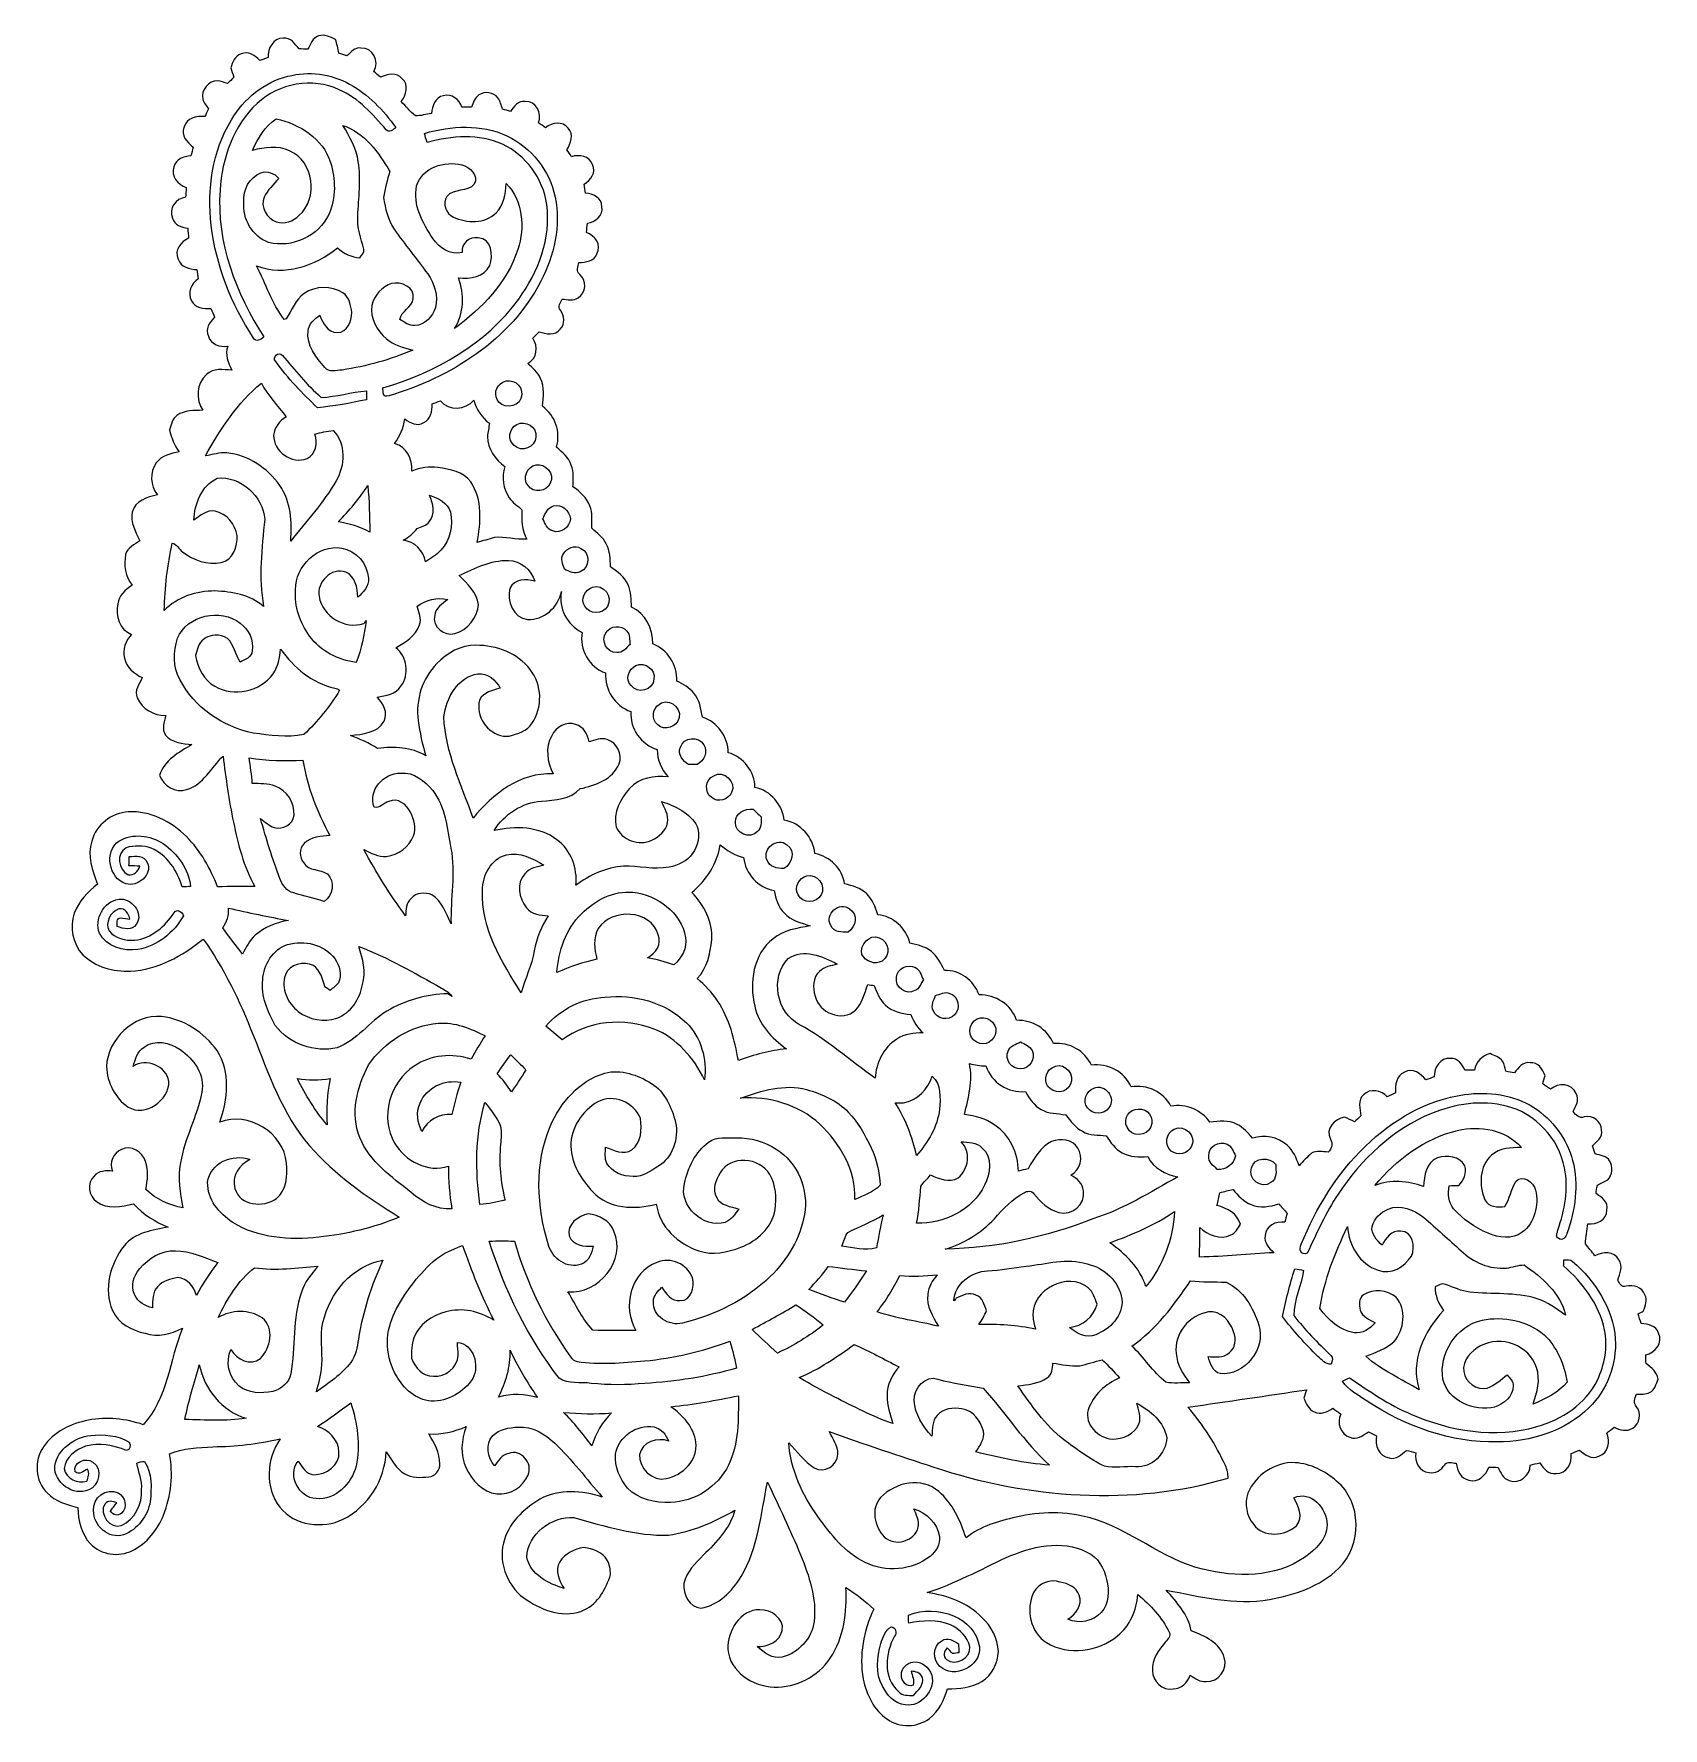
# Model space of a CAD drawing. Header units: centimetres. Extents: x -12.2 to 12.2, y -12.7 to 12.7.
import ezdxf

# ---------------------------------------------------------------- set-up
doc = ezdxf.new("R2010")
doc.units = ezdxf.units.CM
doc.header["$MEASUREMENT"] = 0
doc.layers.add('Camada 1', color=7, linetype='Continuous')

msp = doc.modelspace()

# ---------------------------------------------------------------- linework, layer by layer
at = {"layer": 'Camada 1', "color": 156}
for points, knots in [([(-8.1347, 12.49045), (-8.09377, 12.56523), (-8.06097, 12.66295), (-7.97065, 12.69047), (-7.97065, 12.69047), (-7.88141, 12.72151), (-7.79497, 12.67213), (-7.71525, 12.63791), (-7.71525, 12.63791), (-7.69654, 12.56982), (-7.67927, 12.50138), (-7.66692, 12.43188), (-7.66692, 12.43188), (-7.62635, 12.41813), (-7.58542, 12.40437), (-7.5445, 12.39096), (-7.5445, 12.39096), (-7.48558, 12.44494), (-7.42843, 12.52361), (-7.33707, 12.50914), (-7.33707, 12.50914), (-7.15644, 12.52396), (-7.04778, 12.30453), (-7.14233, 12.15707), (-7.14233, 12.15707), (-7.10812, 12.1285), (-7.07354, 12.09957), (-7.03896, 12.07099), (-7.03896, 12.07099), (-6.93525, 12.12003), (-6.79979, 12.15036), (-6.71583, 12.04841), (-6.71583, 12.04841), (-6.60893, 11.95704), (-6.65232, 11.80182), (-6.72923, 11.70622), (-6.72923, 11.70622), (-6.65902, 11.6332), (-6.59448, 11.55382), (-6.51615, 11.48891), (-6.51615, 11.48891), (-6.43361, 11.48997), (-6.35353, 11.51431), (-6.27238, 11.52736), (-6.27238, 11.52736), (-6.26604, 11.6399), (-6.21875, 11.7683), (-6.09564, 11.79371), (-6.09564, 11.79371), (-5.96971, 11.83181), (-5.85823, 11.73198), (-5.81766, 11.62014), (-5.81766, 11.62014), (-5.77003, 11.61944), (-5.72206, 11.61908), (-5.67372, 11.61873), (-5.67372, 11.61873), (-5.64727, 11.68576), (-5.62926, 11.76584), (-5.56119, 11.80394), (-5.56119, 11.80394), (-5.4737, 11.86638), (-5.34387, 11.84275), (-5.27614, 11.76196), (-5.27614, 11.76196), (-5.2398, 11.71151), (-5.23027, 11.64801), (-5.20559, 11.59191), (-5.20559, 11.59191), (-5.16784, 11.57922), (-5.12903, 11.56793), (-5.08987, 11.55805), (-5.08987, 11.55805), (-5.03132, 11.62579), (-4.97275, 11.7221), (-4.86798, 11.70798), (-4.86798, 11.70798), (-4.70005, 11.7168), (-4.61362, 11.52736), (-4.66653, 11.38449), (-4.66653, 11.38449), (-4.63125, 11.3605), (-4.59598, 11.33686), (-4.5607, 11.31287), (-4.5607, 11.31287), (-4.46439, 11.39189), (-4.3053, 11.41412), (-4.22168, 11.30546), (-4.22168, 11.30546), (-4.13315, 11.21304), (-4.17795, 11.07474), (-4.24144, 10.98232), (-4.24144, 10.98232), (-4.21815, 10.9474), (-4.19452, 10.91247), (-4.17089, 10.87754), (-4.17089, 10.87754), (-4.05306, 10.91247), (-3.90136, 10.88918), (-3.85655, 10.75831), (-3.85655, 10.75831), (-3.7906, 10.64083), (-3.88725, 10.52617), (-3.98073, 10.46339), (-3.98073, 10.46339), (-3.9751, 10.41929), (-3.9684, 10.37483), (-3.96168, 10.33073), (-3.96168, 10.33073), (-3.84774, 10.32403), (-3.71403, 10.25701), (-3.71615, 10.12648), (-3.71615, 10.12648), (-3.68969, 9.99243), (-3.81246, 9.89788), (-3.93064, 9.87742), (-3.93064, 9.87742), (-3.93664, 9.83156), (-3.94194, 9.78605), (-3.94723, 9.74019), (-3.94723, 9.74019), (-3.82376, 9.6961), (-3.71157, 9.54898), (-3.78882, 9.42057), (-3.78882, 9.42057), (-3.82658, 9.30486), (-3.95746, 9.29216), (-4.06047, 9.28863), (-4.06047, 9.28863), (-4.07212, 9.22761), (-4.1088, 9.15387), (-4.04424, 9.10801), (-4.04424, 9.10801), (-3.9377, 9.01664), (-3.94899, 8.83038), (-4.07175, 8.75911), (-4.07175, 8.75911), (-4.14372, 8.70902), (-4.23367, 8.73337), (-4.31375, 8.73865), (-4.31375, 8.73865), (-4.33458, 8.68644), (-4.38572, 8.62718), (-4.3374, 8.57355), (-4.3374, 8.57355), (-4.28059, 8.48854), (-4.26049, 8.36612), (-4.34092, 8.28815), (-4.34092, 8.28815), (-4.41819, 8.18691), (-4.55365, 8.21266), (-4.65807, 8.24759), (-4.65807, 8.24759), (-4.68911, 8.21654), (-4.72015, 8.1855), (-4.75121, 8.15445), (-4.75121, 8.15445), (-4.67006, 8.0264), (-4.68524, 7.84965), (-4.8274, 7.77275), (-4.8274, 7.77275), (-4.75438, 7.70748), (-4.67818, 7.6401), (-4.63656, 7.54909), (-4.63656, 7.54909), (-4.56988, 7.41961), (-4.59563, 7.26827), (-4.60762, 7.12927), (-4.60762, 7.12927), (-4.41325, 6.99206), (-4.33317, 6.74334), (-4.39525, 6.5151), (-4.39525, 6.5151), (-4.30705, 6.4396), (-4.21428, 6.35811), (-4.17547, 6.24451), (-4.17547, 6.24451), (-4.13066, 6.14221), (-4.14619, 6.02862), (-4.14901, 5.92067), (-4.14901, 5.92067), (-4.04213, 5.84904), (-3.94017, 5.75875), (-3.89714, 5.6335), (-3.89714, 5.6335), (-3.84951, 5.52767), (-3.87139, 5.41055), (-3.86467, 5.29872), (-3.86467, 5.29872), (-3.79024, 5.22393), (-3.69605, 5.16395), (-3.65019, 5.06518), (-3.65019, 5.06518), (-3.59339, 4.95828), (-3.58457, 4.83551), (-3.58775, 4.71664), (-3.58775, 4.71664), (-3.48085, 4.64889), (-3.37397, 4.56776), (-3.31998, 4.44958), (-3.31998, 4.44958), (-3.27377, 4.34445), (-3.27271, 4.22697), (-3.27096, 4.11409), (-3.27096, 4.11409), (-3.06, 4.01496), (-2.94498, 3.78989), (-2.95134, 3.56164), (-2.95134, 3.56164), (-2.72625, 3.47451), (-2.57739, 3.2452), (-2.59079, 3.00355), (-2.59079, 3.00355), (-2.49485, 2.95768), (-2.39747, 2.90617), (-2.33221, 2.81905), (-2.33221, 2.81905), (-2.24649, 2.71955), (-2.22744, 2.5855), (-2.20451, 2.46097), (-2.20451, 2.46097), (-1.97731, 2.38371), (-1.81856, 2.16887), (-1.81539, 1.92792), (-1.81539, 1.92792), (-1.58679, 1.85702), (-1.41922, 1.64711), (-1.41498, 1.40545), (-1.41498, 1.40545), (-1.17686, 1.35819), (-1.00612, 1.14828), (-0.97542, 0.91263), (-0.97542, 0.91263), (-0.72672, 0.87277), (-0.54256, 0.65722), (-0.51328, 0.41134), (-0.51328, 0.41134), (-0.28716, 0.36936), (-0.10195, 0.18803), (-0.06843, -0.04163), (-0.06843, -0.04163), (0.05079, -0.06984), (0.17568, -0.10337), (0.26423, -0.19368), (0.26423, -0.19368), (0.35382, -0.27552), (0.3937, -0.39299), (0.43144, -0.50482), (0.43144, -0.50482), (0.66462, -0.53162), (0.8576, -0.70343), (0.91086, -0.93203), (0.91086, -0.93203), (1.0241, -0.95708), (1.1444, -0.98036), (1.23542, -1.05833), (1.23542, -1.05833), (1.32891, -1.13064), (1.37759, -1.24107), (1.43016, -1.34372), (1.43016, -1.34372), (1.66475, -1.33173), (1.87359, -1.49224), (1.95085, -1.7085), (1.95085, -1.7085), (2.19816, -1.70709), (2.43592, -1.85137), (2.51566, -2.09125), (2.51566, -2.09125), (2.75342, -2.08385), (2.97744, -2.22179), (3.07021, -2.44157), (3.07021, -2.44157), (3.30763, -2.41723), (3.54224, -2.54669), (3.63996, -2.76542), (3.63996, -2.76542), (3.88691, -2.72944), (4.13666, -2.86208), (4.23721, -3.09174), (4.23721, -3.09174), (4.4771, -3.04765), (4.72015, -3.16723), (4.83376, -3.38172), (4.83376, -3.38172), (5.05989, -3.33304), (5.28672, -3.43853), (5.42042, -3.62126), (5.42042, -3.62126), (5.55518, -3.6068), (5.70335, -3.58598), (5.82824, -3.65337), (5.82824, -3.65337), (5.92349, -3.69958), (5.99193, -3.78354), (6.06107, -3.8615), (6.06107, -3.8615), (6.2378, -3.80858), (6.44313, -3.83786), (6.58001, -3.9684), (6.58001, -3.9684), (6.67385, -4.04636), (6.72112, -4.16136), (6.75852, -4.27426), (6.75852, -4.27426), (6.8213, -4.21216), (6.87775, -4.14267), (6.94796, -4.08834), (6.94796, -4.08834), (7.02132, -4.0393), (7.11305, -4.06822), (7.19525, -4.06929), (7.19525, -4.06929), (7.25134, -4.01708), (7.27321, -3.94404), (7.23018, -3.87561), (7.23018, -3.87561), (7.1494, -3.72109), (7.29297, -3.56763), (7.44361, -3.54612), (7.44361, -3.54612), (7.4937, -3.56799), (7.54345, -3.59021), (7.59354, -3.61421), (7.59354, -3.61421), (7.62458, -3.58457), (7.65632, -3.55564), (7.68809, -3.52636), (7.68809, -3.52636), (7.67715, -3.42194), (7.63093, -3.28719), (7.729, -3.21027), (7.729, -3.21027), (7.82389, -3.1069), (7.99923, -3.13901), (8.08355, -3.24131), (8.08355, -3.24131), (8.12517, -3.22014), (8.16715, -3.19933), (8.20914, -3.17853), (8.20914, -3.17853), (8.1982, -3.0621), (8.22006, -2.92276), (8.34107, -2.8709), (8.34107, -2.8709), (8.46172, -2.80105), (8.5926, -2.88924), (8.66457, -2.98662), (8.66457, -2.98662), (8.70654, -2.97074), (8.74854, -2.95485), (8.79086, -2.93933), (8.79086, -2.93933), (8.78028, -2.80246), (8.88259, -2.64829), (9.03286, -2.66522), (9.03286, -2.66522), (9.14293, -2.65465), (9.21032, -2.75096), (9.25018, -2.83915), (9.25018, -2.83915), (9.2971, -2.83845), (9.34473, -2.8381), (9.39236, -2.83774), (9.39236, -2.83774), (9.41634, -2.71144), (9.51089, -2.62748), (9.63012, -2.59045), (9.63012, -2.59045), (9.69503, -2.6222), (9.77053, -2.64407), (9.81745, -2.70262), (9.81745, -2.70262), (9.84108, -2.75096), (9.85202, -2.80423), (9.86754, -2.85608), (9.86754, -2.85608), (9.90952, -2.86419), (9.95186, -2.87301), (9.99455, -2.88183), (9.99455, -2.88183), (10.04922, -2.80353), (10.12119, -2.71073), (10.23055, -2.72873), (10.23055, -2.72873), (10.34908, -2.71638), (10.4207, -2.82857), (10.45632, -2.92522), (10.45632, -2.92522), (10.44716, -2.95485), (10.42882, -3.01378), (10.41964, -3.04341), (10.41964, -3.04341), (10.4581, -3.07092), (10.49725, -3.09879), (10.53711, -3.12702), (10.53711, -3.12702), (10.65354, -3.02541), (10.85849, -3.0353), (10.92234, -3.19051), (10.92234, -3.19051), (10.97774, -3.28153), (10.91776, -3.37889), (10.87578, -3.46109), (10.87578, -3.46109), (10.91881, -3.51579), (10.96785, -3.5687), (11.04477, -3.54188), (11.04477, -3.54188), (11.17316, -3.50767), (11.30087, -3.60927), (11.30477, -3.74015), (11.30477, -3.74015), (11.32521, -3.84562), (11.23138, -3.91266), (11.16682, -3.97791), (11.16682, -3.97791), (11.18022, -4.01742), (11.19363, -4.05765), (11.20739, -4.09787), (11.20739, -4.09787), (11.28465, -4.11726), (11.38202, -4.12537), (11.42505, -4.2037), (11.42505, -4.2037), (11.47375, -4.28837), (11.47056, -4.41325), (11.39789, -4.48451), (11.39789, -4.48451), (11.34955, -4.51979), (11.29171, -4.53884), (11.2402, -4.56847), (11.2402, -4.56847), (11.23032, -4.6094), (11.22608, -4.65172), (11.22079, -4.69406), (11.22079, -4.69406), (11.31005, -4.74591), (11.40882, -4.82141), (11.38273, -4.93994), (11.38273, -4.93994), (11.38836, -5.09128), (11.22608, -5.16254), (11.0952, -5.14561), (11.0952, -5.14561), (11.08463, -5.24581), (11.06805, -5.34599), (11.06028, -5.44688), (11.06028, -5.44688), (11.10933, -5.50615), (11.15625, -5.56682), (11.20386, -5.62785), (11.20386, -5.62785), (11.31958, -5.56119), (11.49349, -5.55659), (11.56545, -5.68819), (11.56545, -5.68819), (11.6325, -5.78379), (11.57498, -5.89526), (11.54606, -5.99298), (11.54606, -5.99298), (11.57252, -6.03956), (11.60709, -6.10834), (11.67236, -6.08329), (11.67236, -6.08329), (11.78312, -6.05508), (11.90978, -6.10022), (11.95422, -6.21135), (11.95422, -6.21135), (12.00431, -6.29108), (11.95704, -6.37857), (11.93095, -6.45759), (11.93095, -6.45759), (11.91119, -6.46818), (11.87167, -6.4897), (11.85192, -6.50063), (11.85192, -6.50063), (11.86744, -6.5479), (11.88332, -6.59482), (11.89989, -6.64245), (11.89989, -6.64245), (12.00219, -6.65091), (12.12285, -6.67807), (12.15989, -6.78885), (12.15989, -6.78885), (12.22869, -6.93103), (12.11226, -7.08659), (11.96798, -7.11376), (11.96798, -7.11376), (11.96903, -7.15751), (11.96728, -7.20195), (11.97363, -7.24641), (11.97363, -7.24641), (12.05618, -7.30532), (12.13626, -7.37164), (12.1539, -7.47888), (12.1539, -7.47888), (12.12497, -7.55156), (12.10415, -7.64292), (12.02477, -7.67856), (12.02477, -7.67856), (11.96516, -7.71455), (11.89284, -7.70149), (11.82722, -7.70714), (11.82722, -7.70714), (11.80535, -7.76922), (11.77395, -7.83731), (11.82863, -7.89305), (11.82863, -7.89305), (11.9073, -7.99041), (11.88013, -8.14882), (11.77325, -8.21407), (11.77325, -8.21407), (11.68752, -8.27369), (11.57676, -8.24476), (11.49103, -8.20137), (11.49103, -8.20137), (11.45504, -8.23029), (11.41906, -8.25958), (11.38344, -8.28886), (11.38344, -8.28886), (11.43811, -8.4148), (11.40989, -8.59048), (11.26313, -8.63599), (11.26313, -8.63599), (11.15625, -8.69244), (11.049, -8.61518), (10.97421, -8.54392), (10.97421, -8.54392), (10.93082, -8.56121), (10.88743, -8.57919), (10.84509, -8.59754), (10.84509, -8.59754), (10.86731, -8.73865), (10.77841, -8.90376), (10.62073, -8.89776), (10.62073, -8.89776), (10.50536, -8.91292), (10.43023, -8.8212), (10.37483, -8.73583), (10.37483, -8.73583), (10.3265, -8.74606), (10.27923, -8.75736), (10.23231, -8.76899), (10.23231, -8.76899), (10.23196, -8.92527), (10.06934, -9.06426), (9.91658, -8.999), (9.91658, -8.999), (9.82345, -8.97502), (9.78605, -8.88083), (9.74794, -8.80392), (9.74794, -8.80392), (9.70173, -8.80321), (9.65588, -8.80285), (9.61036, -8.80251), (9.61036, -8.80251), (9.56415, -8.92104), (9.45056, -9.04309), (9.3105, -8.99583), (9.3105, -8.99583), (9.18739, -8.97573), (9.13977, -8.85013), (9.11718, -8.74323), (9.11718, -8.74323), (9.06039, -8.74148), (8.98418, -8.70091), (8.94856, -8.76618), (8.94856, -8.76618), (8.89282, -8.84096), (8.81167, -8.90517), (8.71149, -8.88083), (8.71149, -8.88083), (8.56509, -8.87306), (8.49488, -8.71677), (8.51322, -8.58626), (8.51322, -8.58626), (8.46666, -8.57215), (8.42081, -8.55415), (8.37282, -8.54957), (8.37282, -8.54957), (8.29522, -8.60848), (8.21972, -8.6928), (8.11142, -8.66281), (8.11142, -8.66281), (7.95406, -8.64164), (7.89515, -8.47124), (7.92232, -8.33191), (7.92232, -8.33191), (7.88141, -8.31074), (7.84048, -8.28957), (7.80026, -8.2691), (7.80026, -8.2691), (7.723, -8.3266), (7.62175, -8.40105), (7.52228, -8.3513), (7.52228, -8.3513), (7.37941, -8.30615), (7.32367, -8.13576), (7.38433, -8.00488), (7.38433, -8.00488), (7.34552, -7.97524), (7.30673, -7.94597), (7.26863, -7.91669), (7.26863, -7.91669), (7.18643, -7.96924), (7.08342, -8.02075), (6.98746, -7.97065), (6.98746, -7.97065), (6.90068, -7.93503), (6.86399, -7.84436), (6.8319, -7.76393), (6.8319, -7.76393), (6.846, -7.7223), (6.85977, -7.68068), (6.87351, -7.63939), (6.87351, -7.63939), (6.27873, -7.72724), (5.68359, -7.81402), (5.08847, -7.90081), (5.08847, -7.90081), (5.31812, -8.16292), (5.50898, -8.45996), (5.65219, -8.7778), (5.65219, -8.7778), (5.68077, -8.83637), (5.68959, -8.90128), (5.69489, -8.96584), (5.69489, -8.96584), (4.25202, -9.38705), (2.68676, -9.27417), (1.2707, -8.80004), (1.2707, -8.80004), (0.74541, -8.62612), (0.21872, -8.45643), (-0.30091, -8.26698), (-0.30091, -8.26698), (-0.23988, -8.37211), (-0.1711, -8.48254), (-0.16862, -8.60848), (-0.16862, -8.60848), (-0.17144, -8.77359), (-0.37818, -8.90093), (-0.52351, -8.80957), (-0.52351, -8.80957), (-0.67627, -8.71466), (-0.77998, -8.56192), (-0.90735, -8.43808), (-0.90735, -8.43808), (-0.87629, -8.83884), (-0.70696, -9.21948), (-0.46918, -9.54051), (-0.46918, -9.54051), (-0.28081, -9.81251), (-0.06419, -10.08415), (0.24058, -10.23126), (0.24058, -10.23126), (0.54715, -10.39035), (0.94333, -10.35156), (1.21603, -10.1406), (1.21603, -10.1406), (1.30315, -10.06827), (1.37478, -9.95927), (1.35643, -9.84144), (1.35643, -9.84144), (1.32503, -9.64352), (1.16382, -9.48124), (0.9726, -9.42869), (0.9726, -9.42869), (1.00717, -9.51547), (1.05903, -9.60472), (1.03823, -9.70244), (1.03823, -9.70244), (0.98602, -9.91481), (0.68262, -10.0009), (0.52599, -9.84815), (0.52599, -9.84815), (0.38169, -9.69644), (0.31996, -9.42622), (0.47237, -9.25829), (0.47237, -9.25829), (0.68721, -9.02616), (1.09643, -8.94362), (1.34584, -9.16798), (1.34584, -9.16798), (1.5568, -9.34578), (1.67252, -9.60649), (1.75577, -9.86367), (1.75577, -9.86367), (1.97026, -9.68691), (2.24472, -9.61354), (2.51001, -9.55216), (2.51001, -9.55216), (2.87408, -9.46855), (3.26002, -9.46043), (3.62091, -9.5638), (3.62091, -9.5638), (4.22275, -9.7296), (4.6983, -10.18363), (5.30684, -10.33285), (5.30684, -10.33285), (5.81342, -10.4602), (6.39621, -10.46127), (6.84247, -10.15646), (6.84247, -10.15646), (7.00122, -10.03828), (7.18114, -9.88377), (7.17902, -9.66786), (7.17902, -9.66786), (7.18219, -9.42162), (6.93596, -9.14435), (6.67843, -9.26041), (6.67843, -9.26041), (6.75252, -9.38247), (6.82871, -9.55392), (6.72041, -9.68021), (6.72041, -9.68021), (6.54931, -9.83684), (6.2244, -9.86437), (6.0773, -9.66011), (6.0773, -9.66011), (5.96265, -9.53452), (5.94184, -9.34966), (5.9884, -9.19127), (5.9884, -9.19127), (6.10941, -8.91892), (6.39762, -8.7196), (6.69995, -8.73371), (6.69995, -8.73371), (6.93173, -8.751), (7.15115, -8.85684), (7.32296, -9.01064), (7.32296, -9.01064), (7.70819, -9.32638), (7.70536, -9.97795), (7.35612, -10.3198), (7.35612, -10.3198), (7.07743, -10.59427), (6.68972, -10.7195), (6.31331, -10.789), (6.31331, -10.789), (5.7933, -10.87613), (5.27295, -10.74807), (4.76496, -10.64682), (4.76496, -10.64682), (4.9209, -10.82922), (5.0941, -11.01407), (5.13891, -11.25926), (5.13891, -11.25926), (5.33681, -11.33474), (5.57176, -11.43811), (5.63633, -11.65965), (5.63633, -11.65965), (5.6956, -11.83323), (5.54672, -12.03359), (5.36292, -12.02195), (5.36292, -12.02195), (5.27156, -12.03077), (5.19818, -11.97115), (5.12514, -11.92705), (5.12514, -11.92705), (5.08034, -12.03289), (4.99321, -12.13202), (4.86938, -12.13167), (4.86938, -12.13167), (4.70712, -12.15955), (4.55224, -12.01596), (4.5593, -11.85438), (4.5593, -11.85438), (4.54271, -11.68576), (4.64996, -11.54324), (4.75402, -11.42293), (4.75402, -11.42293), (4.78401, -11.38202), (4.84504, -11.33686), (4.80764, -11.28077), (4.80764, -11.28077), (4.70181, -11.05746), (4.52649, -10.87049), (4.3367, -10.71527), (4.3367, -10.71527), (4.31729, -10.94951), (4.21886, -11.18446), (4.0326, -11.33439), (4.0326, -11.33439), (3.74085, -11.57393), (3.29177, -11.63672), (2.96438, -11.43282), (2.96438, -11.43282), (2.71744, -11.28218), (2.64936, -10.9347), (2.77142, -10.68317), (2.77142, -10.68317), (2.84091, -10.54064), (3.02436, -10.47644), (3.17183, -10.52583), (3.17183, -10.52583), (3.28612, -10.55193), (3.41806, -10.60097), (3.45617, -10.72479), (3.45617, -10.72479), (3.50767, -10.86979), (3.40642, -11.0109), (3.28719, -11.08499), (3.28719, -11.08499), (3.45581, -11.16188), (3.65972, -11.11603), (3.78812, -10.98515), (3.78812, -10.98515), (3.9063, -10.85003), (3.91089, -10.65459), (3.86856, -10.48878), (3.86856, -10.48878), (3.82905, -10.3198), (3.73839, -10.15012), (3.57258, -10.07638), (3.57258, -10.07638), (3.18876, -9.87812), (2.73402, -9.99737), (2.35902, -10.15894), (2.35902, -10.15894), (1.96814, -10.3452), (1.58291, -10.547), (1.17157, -10.68563), (1.17157, -10.68563), (1.47355, -10.72585), (1.77729, -10.83627), (1.99565, -11.05641), (1.99565, -11.05641), (2.13465, -11.19152), (2.23273, -11.37425), (2.24119, -11.57076), (2.24119, -11.57076), (2.23626, -11.7475), (2.14558, -11.92247), (1.9946, -12.01773), (1.9946, -12.01773), (1.84185, -12.1165), (1.65381, -12.13131), (1.47708, -12.12814), (1.47708, -12.12814), (1.42558, -12.29535), (1.34866, -12.46504), (1.2058, -12.5737), (1.2058, -12.5737), (1.02729, -12.71198), (0.75881, -12.71975), (0.57502, -12.58746), (0.57502, -12.58746), (0.37112, -12.45164), (0.26034, -12.21527), (0.20954, -11.98279), (0.20954, -11.98279), (0.1471, -11.62649), (0.21695, -11.25784), (0.369, -10.93257), (0.369, -10.93257), (0.23953, -10.81229), (0.10125, -10.70186), (-0.04903, -10.60944), (-0.04903, -10.60944), (-0.0321, -10.9735), (-0.07301, -11.36156), (-0.28434, -11.66988), (-0.28434, -11.66988), (-0.46918, -11.94576), (-0.79869, -12.11085), (-1.12854, -12.10734), (-1.12854, -12.10734), (-1.44638, -12.09004), (-1.79458, -11.87591), (-1.82421, -11.53371), (-1.82421, -11.53371), (-1.82915, -11.26418), (-1.64041, -10.93681), (-1.3402, -10.94351), (-1.3402, -10.94351), (-1.17544, -10.93681), (-0.97508, -11.0691), (-1.004, -11.25185), (-1.004, -11.25185), (-1.04457, -11.42047), (-1.21954, -11.5002), (-1.38041, -11.49597), (-1.38041, -11.49597), (-1.2774, -11.58487), (-1.15217, -11.68681), (-1.00507, -11.65401), (-1.00507, -11.65401), (-0.75881, -11.58945), (-0.55845, -11.3732), (-0.52775, -11.11778), (-0.52775, -11.11778), (-0.4826, -10.77277), (-0.6043, -10.43374), (-0.72884, -10.11731), (-0.72884, -10.11731), (-0.88688, -9.75077), (-1.05304, -9.38742), (-1.22624, -9.02794), (-1.22624, -9.02794), (-1.32927, -9.50595), (-1.36207, -10.01642), (-1.62312, -10.44327), (-1.62312, -10.44327), (-1.75577, -10.66553), (-1.96215, -10.87402), (-2.22708, -10.91635), (-2.22708, -10.91635), (-2.40417, -10.90682), (-2.49977, -10.70645), (-2.48179, -10.54805), (-2.48179, -10.54805), (-2.44722, -10.37166), (-2.30964, -10.24254), (-2.18897, -10.11977), (-2.18897, -10.11977), (-1.99107, -9.92928), (-1.79069, -9.71902), (-1.71662, -9.44667), (-1.71662, -9.44667), (-2.02494, -9.62413), (-2.35832, -9.77511), (-2.71426, -9.82027), (-2.71426, -9.82027), (-3.20111, -9.83967), (-3.67276, -9.68691), (-4.13561, -9.55498), (-4.13561, -9.55498), (-4.46651, -9.5384), (-4.83305, -9.80298), (-4.84222, -10.15118), (-4.84222, -10.15118), (-4.79178, -10.41541), (-4.5166, -10.55088), (-4.28308, -10.62355), (-4.28308, -10.62355), (-4.35821, -10.50642), (-4.42312, -10.35473), (-4.34764, -10.22139), (-4.34764, -10.22139), (-4.26826, -10.10072), (-4.12784, -10.02558), (-3.98604, -10.00936), (-3.98604, -10.00936), (-3.85127, -10.021), (-3.71122, -10.07921), (-3.63431, -10.19527), (-3.63431, -10.19527), (-3.59587, -10.26159), (-3.59021, -10.33992), (-3.58386, -10.41471), (-3.58386, -10.41471), (-3.65478, -10.62531), (-3.76695, -10.8465), (-3.97862, -10.94458), (-3.97862, -10.94458), (-4.26261, -11.07439), (-4.59105, -10.96503), (-4.83588, -10.79994), (-4.83588, -10.79994), (-5.11844, -10.6246), (-5.2719, -10.26478), (-5.19499, -9.94021), (-5.19499, -9.94021), (-5.12339, -9.652), (-4.8962, -9.42622), (-4.64538, -9.28193), (-4.64538, -9.28193), (-4.35821, -9.12142), (-4.01143, -9.15492), (-3.70874, -9.24984), (-3.70874, -9.24984), (-3.94687, -8.97995), (-4.16065, -8.68785), (-4.42312, -8.44055), (-4.42312, -8.44055), (-4.57059, -8.30085), (-4.7625, -8.18479), (-4.97275, -8.19855), (-4.97275, -8.19855), (-5.10645, -8.20878), (-5.25463, -8.22924), (-5.3541, -8.32767), (-5.3541, -8.32767), (-5.47122, -8.45538), (-5.43243, -8.65964), (-5.3287, -8.78346), (-5.3287, -8.78346), (-5.27156, -8.70725), (-5.21757, -8.61236), (-5.11527, -8.59472), (-5.11527, -8.59472), (-4.93218, -8.52099), (-4.7438, -8.74818), (-4.82353, -8.91892), (-4.82353, -8.91892), (-4.89866, -9.09884), (-5.09551, -9.2276), (-5.29307, -9.20043), (-5.29307, -9.20043), (-5.50862, -9.18069), (-5.66596, -8.99759), (-5.75556, -8.81486), (-5.75556, -8.81486), (-5.85045, -8.61835), (-5.82436, -8.38975), (-5.75344, -8.19043), (-5.75344, -8.19043), (-5.92949, -8.26947), (-6.1214, -8.31391), (-6.31472, -8.30192), (-6.31472, -8.30192), (-6.235, -8.43986), (-6.14715, -8.5859), (-6.14856, -8.75064), (-6.14856, -8.75064), (-6.14327, -8.8466), (-6.21805, -8.94186), (-6.31647, -8.94608), (-6.31647, -8.94608), (-6.43678, -8.95914), (-6.57083, -8.96725), (-6.67737, -8.89952), (-6.67737, -8.89952), (-6.80507, -8.82473), (-6.87916, -8.69138), (-6.95501, -8.56933), (-6.95501, -8.56933), (-6.97159, -8.99159), (-7.22524, -9.39129), (-7.60095, -9.58427), (-7.60095, -9.58427), (-7.90927, -9.7303), (-8.3319, -9.68199), (-8.55097, -9.40328), (-8.55097, -9.40328), (-8.7831, -9.1126), (-8.75594, -8.67339), (-8.54886, -8.37706), (-8.54886, -8.37706), (-8.88047, -8.44832), (-9.21914, -8.49347), (-9.55921, -8.49383), (-9.55921, -8.49383), (-9.77935, -8.5083), (-10.00478, -8.51464), (-10.2115, -8.60107), (-10.2115, -8.60107), (-10.15047, -8.90729), (-10.18681, -9.22937), (-10.2997, -9.51971), (-10.2997, -9.51971), (-10.39036, -9.7416), (-10.55052, -9.9448), (-10.76818, -10.05275), (-10.76818, -10.05275), (-10.97138, -10.15576), (-11.2395, -10.12013), (-11.39754, -9.95221), (-11.39754, -9.95221), (-11.53653, -9.80756), (-11.58275, -9.60191), (-11.58839, -9.40752), (-11.58839, -9.40752), (-11.75349, -9.36695), (-11.92459, -9.31403), (-12.0463, -9.18915), (-12.0463, -9.18915), (-12.23292, -9.01559), (-12.24844, -8.70232), (-12.10521, -8.4977), (-12.10521, -8.4977), (-11.95458, -8.27122), (-11.69, -8.1428), (-11.42787, -8.09695), (-11.42787, -8.09695), (-11.15412, -8.03909), (-10.86731, -8.07544), (-10.60415, -8.16363), (-10.60415, -8.16363), (-10.23513, -7.76605), (-10.2115, -7.1949), (-10.01676, -6.7123), (-10.01676, -6.7123), (-10.1861, -6.80578), (-10.38824, -6.85058), (-10.57698, -6.79131), (-10.57698, -6.79131), (-10.77418, -6.74616), (-10.98056, -6.64457), (-11.06699, -6.45089), (-11.06699, -6.45089), (-11.20704, -6.12916), (-11.10297, -5.7425), (-10.89166, -5.47687), (-10.89166, -5.47687), (-10.7322, -5.27614), (-10.46339, -5.24333), (-10.22879, -5.19535), (-10.22879, -5.19535), (-10.42634, -5.11951), (-10.60979, -5.00591), (-10.75054, -4.84681), (-10.75054, -4.84681), (-10.93117, -4.88456), (-11.14459, -4.93394), (-11.30546, -4.81436), (-11.30546, -4.81436), (-11.42929, -4.72968), (-11.45257, -4.53531), (-11.34286, -4.42948), (-11.34286, -4.42948), (-11.27478, -4.34903), (-11.164, -4.34693), (-11.06734, -4.35434), (-11.06734, -4.35434), (-11.12625, -4.23087), (-11.05252, -4.07916), (-10.92976, -4.03048), (-10.92976, -4.03048), (-10.78723, -3.95569), (-10.61367, -4.07), (-10.57239, -4.21252), (-10.57239, -4.21252), (-10.5163, -4.34728), (-10.54135, -4.49474), (-10.56852, -4.63267), (-10.56852, -4.63267), (-10.41152, -4.77273), (-10.2182, -4.87291), (-10.00971, -4.90677), (-10.00971, -4.90677), (-10.05134, -4.68488), (-10.09368, -4.45593), (-10.04358, -4.23157), (-10.04358, -4.23157), (-9.98854, -3.86396), (-9.79134, -3.53659), (-9.72714, -3.17183), (-9.72714, -3.17183), (-9.67245, -2.91429), (-9.84391, -2.6677), (-10.05028, -2.53188), (-10.05028, -2.53188), (-10.20586, -2.42288), (-10.42987, -2.37208), (-10.59321, -2.49344), (-10.59321, -2.49344), (-10.69728, -2.55481), (-10.72373, -2.67757), (-10.7576, -2.78377), (-10.7576, -2.78377), (-10.56075, -2.64971), (-10.26194, -2.77636), (-10.21891, -3.00777), (-10.21891, -3.00777), (-10.21855, -3.29388), (-10.57098, -3.54999), (-10.8331, -3.39302), (-10.8331, -3.39302), (-11.02854, -3.26036), (-11.14742, -3.0226), (-11.1573, -2.7887), (-11.1573, -2.7887), (-11.14036, -2.37455), (-10.75054, -1.99777), (-10.32968, -2.03412), (-10.32968, -2.03412), (-9.99419, -2.07081), (-9.68974, -2.27471), (-9.49606, -2.54635), (-9.49606, -2.54635), (-9.28863, -2.86456), (-9.33379, -3.2773), (-9.45656, -3.61914), (-9.45656, -3.61914), (-9.02687, -3.45581), (-8.49559, -3.7793), (-8.45185, -4.23791), (-8.45185, -4.23791), (-8.4328, -4.4217), (-8.45008, -4.64361), (-8.6053, -4.76815), (-8.6053, -4.76815), (-8.79827, -4.90714), (-9.15846, -4.87927), (-9.2269, -4.61573), (-9.2269, -4.61573), (-9.28158, -4.43052), (-9.16304, -4.25944), (-9.00182, -4.17971), (-9.00182, -4.17971), (-9.25829, -4.08834), (-9.60331, -4.23367), (-9.63859, -4.52296), (-9.63859, -4.52296), (-9.64177, -4.77519), (-9.46538, -4.99604), (-9.26076, -5.12585), (-9.26076, -5.12585), (-8.87941, -5.36716), (-8.40669, -5.39467), (-7.96924, -5.34775), (-7.96924, -5.34775), (-7.55509, -5.30401), (-7.14375, -5.20946), (-6.75993, -5.04577), (-6.75993, -5.04577), (-7.24675, -4.74345), (-7.72724, -4.41359), (-8.10506, -3.97722), (-8.10506, -3.97722), (-8.52134, -3.4999), (-8.72137, -2.88924), (-8.95456, -2.3121), (-8.95456, -2.3121), (-9.15105, -1.80622), (-9.38847, -1.31268), (-9.70597, -0.871), (-9.70597, -0.871), (-10.01606, -1.12676), (-10.38683, -1.32961), (-10.79535, -1.3529), (-10.79535, -1.3529), (-11.05252, -1.36207), (-11.32699, -1.29046), (-11.51361, -1.10559), (-11.51361, -1.10559), (-11.67095, -0.94333), (-11.70552, -0.69391), (-11.64166, -0.48331), (-11.64166, -0.48331), (-11.57675, -0.30302), (-11.43881, -0.16298), (-11.29171, -0.04621), (-11.29171, -0.04621), (-11.37002, 0.15699), (-11.45117, 0.38311), (-11.37778, 0.59972), (-11.37778, 0.59972), (-11.31464, 0.8442), (-11.08075, 1.02517), (-10.83063, 1.03823), (-10.83063, 1.03823), (-10.49937, 1.06079), (-10.1861, 0.8911), (-9.95362, 0.66674), (-9.95362, 0.66674), (-9.74513, 0.45544), (-9.59343, 0.19297), (-9.49148, -0.08466), (-9.49148, -0.08466), (-9.3038, -0.08395), (-9.11612, -0.08149), (-8.92845, -0.08042), (-8.92845, -0.08042), (-9.1006, 0.21449), (-9.17715, 0.55174), (-9.25018, 0.88194), (-9.25018, 0.88194), (-9.31686, 1.21072), (-9.3666, 1.54305), (-9.40505, 1.87642), (-9.40505, 1.87642), (-9.5818, 1.70427), (-9.70103, 1.44638), (-9.95362, 1.373), (-9.95362, 1.373), (-10.12154, 1.31655), (-10.30111, 1.42699), (-10.36002, 1.58679), (-10.36002, 1.58679), (-10.28876, 1.81575), (-10.06687, 1.93533), (-9.87424, 2.04857), (-9.87424, 2.04857), (-10.01112, 2.06587), (-10.17129, 2.0761), (-10.2683, 2.18722), (-10.2683, 2.18722), (-10.33497, 2.27858), (-10.287, 2.38936), (-10.26724, 2.48742), (-10.26724, 2.48742), (-10.4454, 2.4832), (-10.62389, 2.58409), (-10.6941, 2.75061), (-10.6941, 2.75061), (-10.7449, 2.85891), (-10.66623, 2.96157), (-10.61896, 3.05435), (-10.61896, 3.05435), (-10.73961, 3.11396), (-10.86485, 3.20462), (-10.88531, 3.34785), (-10.88531, 3.34785), (-10.92235, 3.47698), (-10.87049, 3.6082), (-10.78124, 3.70204), (-10.78124, 3.70204), (-10.96009, 3.77472), (-11.02642, 3.98322), (-10.98867, 4.16102), (-10.98867, 4.16102), (-10.97386, 4.28907), (-10.87049, 4.37549), (-10.77172, 4.44465), (-10.77172, 4.44465), (-10.88036, 4.57022), (-10.90083, 4.74627), (-10.87013, 4.90431), (-10.87013, 4.90431), (-10.84756, 5.01085), (-10.73502, 5.05283), (-10.65424, 5.1075), (-10.65424, 5.1075), (-10.72091, 5.24157), (-10.80099, 5.38656), (-10.77207, 5.54143), (-10.77207, 5.54143), (-10.72479, 5.70759), (-10.54452, 5.76826), (-10.39354, 5.80002), (-10.39354, 5.80002), (-10.49972, 5.93724), (-10.51383, 6.13833), (-10.40941, 6.28049), (-10.40941, 6.28049), (-10.32827, 6.38915), (-10.18822, 6.41879), (-10.06333, 6.4463), (-10.06333, 6.4463), (-10.14483, 6.53908), (-10.18117, 6.65761), (-10.20973, 6.77509), (-10.20973, 6.77509), (-10.18292, 6.85163), (-10.17199, 6.94513), (-10.09826, 6.99311), (-10.09826, 6.99311), (-9.98466, 7.07178), (-9.83967, 7.06683), (-9.70773, 7.06861), (-9.70773, 7.06861), (-9.81957, 7.23335), (-9.8118, 7.47289), (-9.65305, 7.60589), (-9.65305, 7.60589), (-9.55393, 7.70819), (-9.40117, 7.67927), (-9.27381, 7.67221), (-9.27381, 7.67221), (-9.33026, 7.78333), (-9.38283, 7.90716), (-9.3352, 8.03133), (-9.3352, 8.03133), (-9.45126, 8.01581), (-9.59131, 8.05673), (-9.62554, 8.18161), (-9.62554, 8.18161), (-9.68198, 8.28604), (-9.60472, 8.39363), (-9.53381, 8.46666), (-9.53381, 8.46666), (-9.55145, 8.51041), (-9.5698, 8.5538), (-9.58779, 8.59719), (-9.58779, 8.59719), (-9.69433, 8.59225), (-9.82874, 8.60107), (-9.87918, 8.71325), (-9.87918, 8.71325), (-9.94692, 8.83179), (-9.88624, 8.97501), (-9.77793, 9.04416), (-9.77793, 9.04416), (-9.785, 9.09002), (-9.79205, 9.13588), (-9.79946, 9.18174), (-9.79946, 9.18174), (-9.91129, 9.18845), (-10.04041, 9.22019), (-10.07956, 9.34049), (-10.07956, 9.34049), (-10.14377, 9.46855), (-10.03829, 9.60296), (-9.92328, 9.65411), (-9.92328, 9.65411), (-9.92786, 9.7035), (-9.93281, 9.75289), (-9.93775, 9.80193), (-9.93775, 9.80193), (-10.03018, 9.81851), (-10.13601, 9.85273), (-10.16528, 9.95397), (-10.16528, 9.95397), (-10.22702, 10.0965), (-10.11731, 10.25277), (-9.96879, 10.269), (-9.96879, 10.269), (-9.96597, 10.31769), (-9.96314, 10.36637), (-9.95997, 10.41505), (-9.95997, 10.41505), (-10.08345, 10.4595), (-10.19986, 10.58474), (-10.14341, 10.72444), (-10.14341, 10.72444), (-10.11872, 10.84333), (-9.99455, 10.88036), (-9.88836, 10.88989), (-9.88836, 10.88989), (-9.87742, 10.93328), (-9.86648, 10.97667), (-9.8552, 11.02006), (-9.8552, 11.02006), (-9.9448, 11.09097), (-10.04887, 11.19963), (-9.99101, 11.32381), (-9.99101, 11.32381), (-9.95362, 11.45857), (-9.80439, 11.49526), (-9.68127, 11.47867), (-9.68127, 11.47867), (-9.66222, 11.51678), (-9.64283, 11.55523), (-9.62342, 11.59368), (-9.62342, 11.59368), (-9.65517, 11.64166), (-9.69327, 11.68682), (-9.71197, 11.74184), (-9.71197, 11.74184), (-9.74019, 11.87626), (-9.62625, 12.01984), (-9.48795, 12.01772), (-9.48795, 12.01772), (-9.43645, 12.00996), (-9.38812, 11.99091), (-9.33838, 11.97574), (-9.33838, 11.97574), (-9.30663, 12.00714), (-9.27487, 12.03818), (-9.24348, 12.06958), (-9.24348, 12.06958), (-9.259, 12.11685), (-9.27487, 12.16413), (-9.29181, 12.21104), (-9.29181, 12.21104), (-9.26112, 12.29395), (-9.22972, 12.39414), (-9.13376, 12.41954), (-9.13376, 12.41954), (-9.02757, 12.46645), (-8.92245, 12.40013), (-8.85507, 12.32111), (-8.85507, 12.32111), (-8.81345, 12.33663), (-8.77146, 12.3518), (-8.72912, 12.36733), (-8.72912, 12.36733), (-8.73759, 12.50068), (-8.65399, 12.6626), (-8.503, 12.65519), (-8.503, 12.65519), (-8.3887, 12.6753), (-8.32943, 12.56629), (-8.26169, 12.4975), (-8.26169, 12.4975), (-8.22995, 12.49574), (-8.16645, 12.49221), (-8.1347, 12.49045)], [0, 0, 0, 0, 0.00271003, 0.00271003, 0.00271003, 0.00271003, 0.00542005, 0.00542005, 0.00542005, 0.00542005, 0.00813008, 0.00813008, 0.00813008, 0.00813008, 0.01084011, 0.01084011, 0.01084011, 0.01084011, 0.01355014, 0.01355014, 0.01355014, 0.01355014, 0.01626016, 0.01626016, 0.01626016, 0.01626016, 0.01897019, 0.01897019, 0.01897019, 0.01897019, 0.02168022, 0.02168022, 0.02168022, 0.02168022, 0.02439024, 0.02439024, 0.02439024, 0.02439024, 0.02710027, 0.02710027, 0.02710027, 0.02710027, 0.0298103, 0.0298103, 0.0298103, 0.0298103, 0.03252033, 0.03252033, 0.03252033, 0.03252033, 0.03523035, 0.03523035, 0.03523035, 0.03523035, 0.03794038, 0.03794038, 0.03794038, 0.03794038, 0.04065041, 0.04065041, 0.04065041, 0.04065041, 0.04336043, 0.04336043, 0.04336043, 0.04336043, 0.04607046, 0.04607046, 0.04607046, 0.04607046, 0.04878049, 0.04878049, 0.04878049, 0.04878049, 0.05149051, 0.05149051, 0.05149051, 0.05149051, 0.05420054, 0.05420054, 0.05420054, 0.05420054, 0.05691057, 0.05691057, 0.05691057, 0.05691057, 0.0596206, 0.0596206, 0.0596206, 0.0596206, 0.06233062, 0.06233062, 0.06233062, 0.06233062, 0.06504065, 0.06504065, 0.06504065, 0.06504065, 0.06775068, 0.06775068, 0.06775068, 0.06775068, 0.0704607, 0.0704607, 0.0704607, 0.0704607, 0.07317073, 0.07317073, 0.07317073, 0.07317073, 0.07588076, 0.07588076, 0.07588076, 0.07588076, 0.07859079, 0.07859079, 0.07859079, 0.07859079, 0.08130081, 0.08130081, 0.08130081, 0.08130081, 0.08401084, 0.08401084, 0.08401084, 0.08401084, 0.08672087, 0.08672087, 0.08672087, 0.08672087, 0.08943089, 0.08943089, 0.08943089, 0.08943089, 0.09214092, 0.09214092, 0.09214092, 0.09214092, 0.09485095, 0.09485095, 0.09485095, 0.09485095, 0.09756098, 0.09756098, 0.09756098, 0.09756098, 0.100271, 0.100271, 0.100271, 0.100271, 0.10298103, 0.10298103, 0.10298103, 0.10298103, 0.10569106, 0.10569106, 0.10569106, 0.10569106, 0.10840108, 0.10840108, 0.10840108, 0.10840108, 0.11111111, 0.11111111, 0.11111111, 0.11111111, 0.11382114, 0.11382114, 0.11382114, 0.11382114, 0.11653117, 0.11653117, 0.11653117, 0.11653117, 0.11924119, 0.11924119, 0.11924119, 0.11924119, 0.12195122, 0.12195122, 0.12195122, 0.12195122, 0.12466125, 0.12466125, 0.12466125, 0.12466125, 0.12737127, 0.12737127, 0.12737127, 0.12737127, 0.1300813, 0.1300813, 0.1300813, 0.1300813, 0.13279133, 0.13279133, 0.13279133, 0.13279133, 0.13550136, 0.13550136, 0.13550136, 0.13550136, 0.13821138, 0.13821138, 0.13821138, 0.13821138, 0.14092141, 0.14092141, 0.14092141, 0.14092141, 0.14363144, 0.14363144, 0.14363144, 0.14363144, 0.14634146, 0.14634146, 0.14634146, 0.14634146, 0.14905149, 0.14905149, 0.14905149, 0.14905149, 0.15176152, 0.15176152, 0.15176152, 0.15176152, 0.15447154, 0.15447154, 0.15447154, 0.15447154, 0.15718157, 0.15718157, 0.15718157, 0.15718157, 0.1598916, 0.1598916, 0.1598916, 0.1598916, 0.16260163, 0.16260163, 0.16260163, 0.16260163, 0.16531165, 0.16531165, 0.16531165, 0.16531165, 0.16802168, 0.16802168, 0.16802168, 0.16802168, 0.17073171, 0.17073171, 0.17073171, 0.17073171, 0.17344173, 0.17344173, 0.17344173, 0.17344173, 0.17615176, 0.17615176, 0.17615176, 0.17615176, 0.17886179, 0.17886179, 0.17886179, 0.17886179, 0.18157182, 0.18157182, 0.18157182, 0.18157182, 0.18428184, 0.18428184, 0.18428184, 0.18428184, 0.18699187, 0.18699187, 0.18699187, 0.18699187, 0.1897019, 0.1897019, 0.1897019, 0.1897019, 0.19241192, 0.19241192, 0.19241192, 0.19241192, 0.19512195, 0.19512195, 0.19512195, 0.19512195, 0.19783198, 0.19783198, 0.19783198, 0.19783198, 0.20054201, 0.20054201, 0.20054201, 0.20054201, 0.20325203, 0.20325203, 0.20325203, 0.20325203, 0.20596206, 0.20596206, 0.20596206, 0.20596206, 0.20867209, 0.20867209, 0.20867209, 0.20867209, 0.21138211, 0.21138211, 0.21138211, 0.21138211, 0.21409214, 0.21409214, 0.21409214, 0.21409214, 0.21680217, 0.21680217, 0.21680217, 0.21680217, 0.2195122, 0.2195122, 0.2195122, 0.2195122, 0.22222222, 0.22222222, 0.22222222, 0.22222222, 0.22493225, 0.22493225, 0.22493225, 0.22493225, 0.22764228, 0.22764228, 0.22764228, 0.22764228, 0.2303523, 0.2303523, 0.2303523, 0.2303523, 0.23306233, 0.23306233, 0.23306233, 0.23306233, 0.23577236, 0.23577236, 0.23577236, 0.23577236, 0.23848238, 0.23848238, 0.23848238, 0.23848238, 0.24119241, 0.24119241, 0.24119241, 0.24119241, 0.24390244, 0.24390244, 0.24390244, 0.24390244, 0.24661247, 0.24661247, 0.24661247, 0.24661247, 0.24932249, 0.24932249, 0.24932249, 0.24932249, 0.25203252, 0.25203252, 0.25203252, 0.25203252, 0.25474255, 0.25474255, 0.25474255, 0.25474255, 0.25745257, 0.25745257, 0.25745257, 0.25745257, 0.2601626, 0.2601626, 0.2601626, 0.2601626, 0.26287263, 0.26287263, 0.26287263, 0.26287263, 0.26558266, 0.26558266, 0.26558266, 0.26558266, 0.26829268, 0.26829268, 0.26829268, 0.26829268, 0.27100271, 0.27100271, 0.27100271, 0.27100271, 0.27371274, 0.27371274, 0.27371274, 0.27371274, 0.27642276, 0.27642276, 0.27642276, 0.27642276, 0.27913279, 0.27913279, 0.27913279, 0.27913279, 0.28184282, 0.28184282, 0.28184282, 0.28184282, 0.28455285, 0.28455285, 0.28455285, 0.28455285, 0.28726287, 0.28726287, 0.28726287, 0.28726287, 0.2899729, 0.2899729, 0.2899729, 0.2899729, 0.29268293, 0.29268293, 0.29268293, 0.29268293, 0.29539295, 0.29539295, 0.29539295, 0.29539295, 0.29810298, 0.29810298, 0.29810298, 0.29810298, 0.30081301, 0.30081301, 0.30081301, 0.30081301, 0.30352304, 0.30352304, 0.30352304, 0.30352304, 0.30623306, 0.30623306, 0.30623306, 0.30623306, 0.30894309, 0.30894309, 0.30894309, 0.30894309, 0.31165312, 0.31165312, 0.31165312, 0.31165312, 0.31436314, 0.31436314, 0.31436314, 0.31436314, 0.31707317, 0.31707317, 0.31707317, 0.31707317, 0.3197832, 0.3197832, 0.3197832, 0.3197832, 0.32249322, 0.32249322, 0.32249322, 0.32249322, 0.32520325, 0.32520325, 0.32520325, 0.32520325, 0.32791328, 0.32791328, 0.32791328, 0.32791328, 0.33062331, 0.33062331, 0.33062331, 0.33062331, 0.33333333, 0.33333333, 0.33333333, 0.33333333, 0.33604336, 0.33604336, 0.33604336, 0.33604336, 0.33875339, 0.33875339, 0.33875339, 0.33875339, 0.34146341, 0.34146341, 0.34146341, 0.34146341, 0.34417344, 0.34417344, 0.34417344, 0.34417344, 0.34688347, 0.34688347, 0.34688347, 0.34688347, 0.3495935, 0.3495935, 0.3495935, 0.3495935, 0.35230352, 0.35230352, 0.35230352, 0.35230352, 0.35501355, 0.35501355, 0.35501355, 0.35501355, 0.35772358, 0.35772358, 0.35772358, 0.35772358, 0.3604336, 0.3604336, 0.3604336, 0.3604336, 0.36314363, 0.36314363, 0.36314363, 0.36314363, 0.36585366, 0.36585366, 0.36585366, 0.36585366, 0.36856369, 0.36856369, 0.36856369, 0.36856369, 0.37127371, 0.37127371, 0.37127371, 0.37127371, 0.37398374, 0.37398374, 0.37398374, 0.37398374, 0.37669377, 0.37669377, 0.37669377, 0.37669377, 0.37940379, 0.37940379, 0.37940379, 0.37940379, 0.38211382, 0.38211382, 0.38211382, 0.38211382, 0.38482385, 0.38482385, 0.38482385, 0.38482385, 0.38753388, 0.38753388, 0.38753388, 0.38753388, 0.3902439, 0.3902439, 0.3902439, 0.3902439, 0.39295393, 0.39295393, 0.39295393, 0.39295393, 0.39566396, 0.39566396, 0.39566396, 0.39566396, 0.39837398, 0.39837398, 0.39837398, 0.39837398, 0.40108401, 0.40108401, 0.40108401, 0.40108401, 0.40379404, 0.40379404, 0.40379404, 0.40379404, 0.40650407, 0.40650407, 0.40650407, 0.40650407, 0.40921409, 0.40921409, 0.40921409, 0.40921409, 0.41192412, 0.41192412, 0.41192412, 0.41192412, 0.41463415, 0.41463415, 0.41463415, 0.41463415, 0.41734417, 0.41734417, 0.41734417, 0.41734417, 0.4200542, 0.4200542, 0.4200542, 0.4200542, 0.42276423, 0.42276423, 0.42276423, 0.42276423, 0.42547425, 0.42547425, 0.42547425, 0.42547425, 0.42818428, 0.42818428, 0.42818428, 0.42818428, 0.43089431, 0.43089431, 0.43089431, 0.43089431, 0.43360434, 0.43360434, 0.43360434, 0.43360434, 0.43631436, 0.43631436, 0.43631436, 0.43631436, 0.43902439, 0.43902439, 0.43902439, 0.43902439, 0.44173442, 0.44173442, 0.44173442, 0.44173442, 0.44444444, 0.44444444, 0.44444444, 0.44444444, 0.44715447, 0.44715447, 0.44715447, 0.44715447, 0.4498645, 0.4498645, 0.4498645, 0.4498645, 0.45257453, 0.45257453, 0.45257453, 0.45257453, 0.45528455, 0.45528455, 0.45528455, 0.45528455, 0.45799458, 0.45799458, 0.45799458, 0.45799458, 0.46070461, 0.46070461, 0.46070461, 0.46070461, 0.46341463, 0.46341463, 0.46341463, 0.46341463, 0.46612466, 0.46612466, 0.46612466, 0.46612466, 0.46883469, 0.46883469, 0.46883469, 0.46883469, 0.47154472, 0.47154472, 0.47154472, 0.47154472, 0.47425474, 0.47425474, 0.47425474, 0.47425474, 0.47696477, 0.47696477, 0.47696477, 0.47696477, 0.4796748, 0.4796748, 0.4796748, 0.4796748, 0.48238482, 0.48238482, 0.48238482, 0.48238482, 0.48509485, 0.48509485, 0.48509485, 0.48509485, 0.48780488, 0.48780488, 0.48780488, 0.48780488, 0.49051491, 0.49051491, 0.49051491, 0.49051491, 0.49322493, 0.49322493, 0.49322493, 0.49322493, 0.49593496, 0.49593496, 0.49593496, 0.49593496, 0.49864499, 0.49864499, 0.49864499, 0.49864499, 0.50135501, 0.50135501, 0.50135501, 0.50135501, 0.50406504, 0.50406504, 0.50406504, 0.50406504, 0.50677507, 0.50677507, 0.50677507, 0.50677507, 0.50948509, 0.50948509, 0.50948509, 0.50948509, 0.51219512, 0.51219512, 0.51219512, 0.51219512, 0.51490515, 0.51490515, 0.51490515, 0.51490515, 0.51761518, 0.51761518, 0.51761518, 0.51761518, 0.5203252, 0.5203252, 0.5203252, 0.5203252, 0.52303523, 0.52303523, 0.52303523, 0.52303523, 0.52574526, 0.52574526, 0.52574526, 0.52574526, 0.52845528, 0.52845528, 0.52845528, 0.52845528, 0.53116531, 0.53116531, 0.53116531, 0.53116531, 0.53387534, 0.53387534, 0.53387534, 0.53387534, 0.53658537, 0.53658537, 0.53658537, 0.53658537, 0.53929539, 0.53929539, 0.53929539, 0.53929539, 0.54200542, 0.54200542, 0.54200542, 0.54200542, 0.54471545, 0.54471545, 0.54471545, 0.54471545, 0.54742547, 0.54742547, 0.54742547, 0.54742547, 0.5501355, 0.5501355, 0.5501355, 0.5501355, 0.55284553, 0.55284553, 0.55284553, 0.55284553, 0.55555556, 0.55555556, 0.55555556, 0.55555556, 0.55826558, 0.55826558, 0.55826558, 0.55826558, 0.56097561, 0.56097561, 0.56097561, 0.56097561, 0.56368564, 0.56368564, 0.56368564, 0.56368564, 0.56639566, 0.56639566, 0.56639566, 0.56639566, 0.56910569, 0.56910569, 0.56910569, 0.56910569, 0.57181572, 0.57181572, 0.57181572, 0.57181572, 0.57452575, 0.57452575, 0.57452575, 0.57452575, 0.57723577, 0.57723577, 0.57723577, 0.57723577, 0.5799458, 0.5799458, 0.5799458, 0.5799458, 0.58265583, 0.58265583, 0.58265583, 0.58265583, 0.58536585, 0.58536585, 0.58536585, 0.58536585, 0.58807588, 0.58807588, 0.58807588, 0.58807588, 0.59078591, 0.59078591, 0.59078591, 0.59078591, 0.59349593, 0.59349593, 0.59349593, 0.59349593, 0.59620596, 0.59620596, 0.59620596, 0.59620596, 0.59891599, 0.59891599, 0.59891599, 0.59891599, 0.60162602, 0.60162602, 0.60162602, 0.60162602, 0.60433604, 0.60433604, 0.60433604, 0.60433604, 0.60704607, 0.60704607, 0.60704607, 0.60704607, 0.6097561, 0.6097561, 0.6097561, 0.6097561, 0.61246612, 0.61246612, 0.61246612, 0.61246612, 0.61517615, 0.61517615, 0.61517615, 0.61517615, 0.61788618, 0.61788618, 0.61788618, 0.61788618, 0.62059621, 0.62059621, 0.62059621, 0.62059621, 0.62330623, 0.62330623, 0.62330623, 0.62330623, 0.62601626, 0.62601626, 0.62601626, 0.62601626, 0.62872629, 0.62872629, 0.62872629, 0.62872629, 0.63143631, 0.63143631, 0.63143631, 0.63143631, 0.63414634, 0.63414634, 0.63414634, 0.63414634, 0.63685637, 0.63685637, 0.63685637, 0.63685637, 0.6395664, 0.6395664, 0.6395664, 0.6395664, 0.64227642, 0.64227642, 0.64227642, 0.64227642, 0.64498645, 0.64498645, 0.64498645, 0.64498645, 0.64769648, 0.64769648, 0.64769648, 0.64769648, 0.6504065, 0.6504065, 0.6504065, 0.6504065, 0.65311653, 0.65311653, 0.65311653, 0.65311653, 0.65582656, 0.65582656, 0.65582656, 0.65582656, 0.65853659, 0.65853659, 0.65853659, 0.65853659, 0.66124661, 0.66124661, 0.66124661, 0.66124661, 0.66395664, 0.66395664, 0.66395664, 0.66395664, 0.66666667, 0.66666667, 0.66666667, 0.66666667, 0.66937669, 0.66937669, 0.66937669, 0.66937669, 0.67208672, 0.67208672, 0.67208672, 0.67208672, 0.67479675, 0.67479675, 0.67479675, 0.67479675, 0.67750678, 0.67750678, 0.67750678, 0.67750678, 0.6802168, 0.6802168, 0.6802168, 0.6802168, 0.68292683, 0.68292683, 0.68292683, 0.68292683, 0.68563686, 0.68563686, 0.68563686, 0.68563686, 0.68834688, 0.68834688, 0.68834688, 0.68834688, 0.69105691, 0.69105691, 0.69105691, 0.69105691, 0.69376694, 0.69376694, 0.69376694, 0.69376694, 0.69647696, 0.69647696, 0.69647696, 0.69647696, 0.69918699, 0.69918699, 0.69918699, 0.69918699, 0.70189702, 0.70189702, 0.70189702, 0.70189702, 0.70460705, 0.70460705, 0.70460705, 0.70460705, 0.70731707, 0.70731707, 0.70731707, 0.70731707, 0.7100271, 0.7100271, 0.7100271, 0.7100271, 0.71273713, 0.71273713, 0.71273713, 0.71273713, 0.71544715, 0.71544715, 0.71544715, 0.71544715, 0.71815718, 0.71815718, 0.71815718, 0.71815718, 0.72086721, 0.72086721, 0.72086721, 0.72086721, 0.72357724, 0.72357724, 0.72357724, 0.72357724, 0.72628726, 0.72628726, 0.72628726, 0.72628726, 0.72899729, 0.72899729, 0.72899729, 0.72899729, 0.73170732, 0.73170732, 0.73170732, 0.73170732, 0.73441734, 0.73441734, 0.73441734, 0.73441734, 0.73712737, 0.73712737, 0.73712737, 0.73712737, 0.7398374, 0.7398374, 0.7398374, 0.7398374, 0.74254743, 0.74254743, 0.74254743, 0.74254743, 0.74525745, 0.74525745, 0.74525745, 0.74525745, 0.74796748, 0.74796748, 0.74796748, 0.74796748, 0.75067751, 0.75067751, 0.75067751, 0.75067751, 0.75338753, 0.75338753, 0.75338753, 0.75338753, 0.75609756, 0.75609756, 0.75609756, 0.75609756, 0.75880759, 0.75880759, 0.75880759, 0.75880759, 0.76151762, 0.76151762, 0.76151762, 0.76151762, 0.76422764, 0.76422764, 0.76422764, 0.76422764, 0.76693767, 0.76693767, 0.76693767, 0.76693767, 0.7696477, 0.7696477, 0.7696477, 0.7696477, 0.77235772, 0.77235772, 0.77235772, 0.77235772, 0.77506775, 0.77506775, 0.77506775, 0.77506775, 0.77777778, 0.77777778, 0.77777778, 0.77777778, 0.7804878, 0.7804878, 0.7804878, 0.7804878, 0.78319783, 0.78319783, 0.78319783, 0.78319783, 0.78590786, 0.78590786, 0.78590786, 0.78590786, 0.78861789, 0.78861789, 0.78861789, 0.78861789, 0.79132791, 0.79132791, 0.79132791, 0.79132791, 0.79403794, 0.79403794, 0.79403794, 0.79403794, 0.79674797, 0.79674797, 0.79674797, 0.79674797, 0.79945799, 0.79945799, 0.79945799, 0.79945799, 0.80216802, 0.80216802, 0.80216802, 0.80216802, 0.80487805, 0.80487805, 0.80487805, 0.80487805, 0.80758808, 0.80758808, 0.80758808, 0.80758808, 0.8102981, 0.8102981, 0.8102981, 0.8102981, 0.81300813, 0.81300813, 0.81300813, 0.81300813, 0.81571816, 0.81571816, 0.81571816, 0.81571816, 0.81842818, 0.81842818, 0.81842818, 0.81842818, 0.82113821, 0.82113821, 0.82113821, 0.82113821, 0.82384824, 0.82384824, 0.82384824, 0.82384824, 0.82655827, 0.82655827, 0.82655827, 0.82655827, 0.82926829, 0.82926829, 0.82926829, 0.82926829, 0.83197832, 0.83197832, 0.83197832, 0.83197832, 0.83468835, 0.83468835, 0.83468835, 0.83468835, 0.83739837, 0.83739837, 0.83739837, 0.83739837, 0.8401084, 0.8401084, 0.8401084, 0.8401084, 0.84281843, 0.84281843, 0.84281843, 0.84281843, 0.84552846, 0.84552846, 0.84552846, 0.84552846, 0.84823848, 0.84823848, 0.84823848, 0.84823848, 0.85094851, 0.85094851, 0.85094851, 0.85094851, 0.85365854, 0.85365854, 0.85365854, 0.85365854, 0.85636856, 0.85636856, 0.85636856, 0.85636856, 0.85907859, 0.85907859, 0.85907859, 0.85907859, 0.86178862, 0.86178862, 0.86178862, 0.86178862, 0.86449864, 0.86449864, 0.86449864, 0.86449864, 0.86720867, 0.86720867, 0.86720867, 0.86720867, 0.8699187, 0.8699187, 0.8699187, 0.8699187, 0.87262873, 0.87262873, 0.87262873, 0.87262873, 0.87533875, 0.87533875, 0.87533875, 0.87533875, 0.87804878, 0.87804878, 0.87804878, 0.87804878, 0.88075881, 0.88075881, 0.88075881, 0.88075881, 0.88346883, 0.88346883, 0.88346883, 0.88346883, 0.88617886, 0.88617886, 0.88617886, 0.88617886, 0.88888889, 0.88888889, 0.88888889, 0.88888889, 0.89159892, 0.89159892, 0.89159892, 0.89159892, 0.89430894, 0.89430894, 0.89430894, 0.89430894, 0.89701897, 0.89701897, 0.89701897, 0.89701897, 0.899729, 0.899729, 0.899729, 0.899729, 0.90243902, 0.90243902, 0.90243902, 0.90243902, 0.90514905, 0.90514905, 0.90514905, 0.90514905, 0.90785908, 0.90785908, 0.90785908, 0.90785908, 0.91056911, 0.91056911, 0.91056911, 0.91056911, 0.91327913, 0.91327913, 0.91327913, 0.91327913, 0.91598916, 0.91598916, 0.91598916, 0.91598916, 0.91869919, 0.91869919, 0.91869919, 0.91869919, 0.92140921, 0.92140921, 0.92140921, 0.92140921, 0.92411924, 0.92411924, 0.92411924, 0.92411924, 0.92682927, 0.92682927, 0.92682927, 0.92682927, 0.9295393, 0.9295393, 0.9295393, 0.9295393, 0.93224932, 0.93224932, 0.93224932, 0.93224932, 0.93495935, 0.93495935, 0.93495935, 0.93495935, 0.93766938, 0.93766938, 0.93766938, 0.93766938, 0.9403794, 0.9403794, 0.9403794, 0.9403794, 0.94308943, 0.94308943, 0.94308943, 0.94308943, 0.94579946, 0.94579946, 0.94579946, 0.94579946, 0.94850949, 0.94850949, 0.94850949, 0.94850949, 0.95121951, 0.95121951, 0.95121951, 0.95121951, 0.95392954, 0.95392954, 0.95392954, 0.95392954, 0.95663957, 0.95663957, 0.95663957, 0.95663957, 0.95934959, 0.95934959, 0.95934959, 0.95934959, 0.96205962, 0.96205962, 0.96205962, 0.96205962, 0.96476965, 0.96476965, 0.96476965, 0.96476965, 0.96747967, 0.96747967, 0.96747967, 0.96747967, 0.9701897, 0.9701897, 0.9701897, 0.9701897, 0.97289973, 0.97289973, 0.97289973, 0.97289973, 0.97560976, 0.97560976, 0.97560976, 0.97560976, 0.97831978, 0.97831978, 0.97831978, 0.97831978, 0.98102981, 0.98102981, 0.98102981, 0.98102981, 0.98373984, 0.98373984, 0.98373984, 0.98373984, 0.98644986, 0.98644986, 0.98644986, 0.98644986, 0.98915989, 0.98915989, 0.98915989, 0.98915989, 0.99186992, 0.99186992, 0.99186992, 0.99186992, 0.99457995, 0.99457995, 0.99457995, 0.99457995, 1, 1, 1, 1]), ([(-8.43174, 12.08475), (-8.43174, 12.08475), (-8.43174, 12.08475), (-8.43174, 12.08475), (-8.43174, 12.08475), (-8.79157, 12.00043), (-9.09214, 11.74432), (-9.28052, 11.43212), (-9.28052, 11.43212), (-9.56733, 10.96151), (-9.64706, 10.38754), (-9.58355, 9.84637), (-9.58355, 9.84637), (-9.51335, 9.24207), (-9.28052, 8.6621), (-8.94855, 8.15445), (-8.94855, 8.15445), (-8.91575, 8.08601), (-8.83144, 8.13223), (-8.79298, 8.17033), (-8.79298, 8.17033), (-9.21384, 8.82085), (-9.50665, 9.58779), (-9.45197, 10.37307), (-9.45197, 10.37307), (-9.42269, 10.85249), (-9.2523, 11.34638), (-8.89176, 11.678), (-8.89176, 11.678), (-8.57037, 11.97963), (-8.06167, 12.07276), (-7.66022, 11.88261), (-7.66022, 11.88261), (-7.37059, 11.75561), (-7.15573, 11.51536), (-6.9543, 11.28006), (-6.9543, 11.28006), (-6.9102, 11.22891), (-6.84883, 11.2843), (-6.81143, 11.31428), (-6.81143, 11.31428), (-6.99487, 11.57534), (-7.22488, 11.8117), (-7.50569, 11.96763), (-7.50569, 11.96763), (-7.78474, 12.12285), (-8.12306, 12.16942), (-8.43174, 12.08475)], [0, 0, 0, 0, 0.07692308, 0.07692308, 0.07692308, 0.07692308, 0.15384615, 0.15384615, 0.15384615, 0.15384615, 0.23076923, 0.23076923, 0.23076923, 0.23076923, 0.30769231, 0.30769231, 0.30769231, 0.30769231, 0.38461538, 0.38461538, 0.38461538, 0.38461538, 0.46153846, 0.46153846, 0.46153846, 0.46153846, 0.53846154, 0.53846154, 0.53846154, 0.53846154, 0.61538462, 0.61538462, 0.61538462, 0.61538462, 0.69230769, 0.69230769, 0.69230769, 0.69230769, 0.76923077, 0.76923077, 0.76923077, 0.76923077, 0.84615385, 0.84615385, 0.84615385, 0.84615385, 1, 1, 1, 1]), ([(-8.96302, 10.97244), (-8.96302, 10.97244), (-8.96302, 10.97244), (-8.96302, 10.97244), (-8.96302, 10.97244), (-8.78063, 11.01619), (-8.58096, 11.05288), (-8.40563, 10.96327), (-8.40563, 10.96327), (-8.03909, 10.81016), (-7.96854, 10.2489), (-8.26558, 9.9949), (-8.26558, 9.9949), (-8.35271, 9.90529), (-8.4843, 9.86155), (-8.60601, 9.89858), (-8.60601, 9.89858), (-8.74818, 9.95257), (-8.84978, 10.12154), (-8.79086, 10.27077), (-8.79086, 10.27077), (-8.73548, 10.37766), (-8.64481, 10.45986), (-8.56932, 10.55193), (-8.56932, 10.55193), (-8.63564, 10.6299), (-8.73865, 10.67188), (-8.83884, 10.63519), (-8.83884, 10.63519), (-9.00641, 10.56357), (-9.11331, 10.37942), (-9.0939, 10.1981), (-9.0939, 10.1981), (-9.11683, 9.94375), (-8.96443, 9.67634), (-8.72137, 9.58779), (-8.72137, 9.58779), (-8.37318, 9.5017), (-7.96889, 9.68057), (-7.81931, 10.01148), (-7.81931, 10.01148), (-7.70502, 10.25418), (-7.71596, 10.53994), (-7.79285, 10.79217), (-7.79285, 10.79217), (-7.90434, 11.14848), (-8.25747, 11.37143), (-8.60636, 11.44622), (-8.60636, 11.44622), (-8.77428, 11.33298), (-8.88223, 11.15377), (-8.96302, 10.97244)], [0, 0, 0, 0, 0.07142857, 0.07142857, 0.07142857, 0.07142857, 0.14285714, 0.14285714, 0.14285714, 0.14285714, 0.21428571, 0.21428571, 0.21428571, 0.21428571, 0.28571429, 0.28571429, 0.28571429, 0.28571429, 0.35714286, 0.35714286, 0.35714286, 0.35714286, 0.42857143, 0.42857143, 0.42857143, 0.42857143, 0.5, 0.5, 0.5, 0.5, 0.57142857, 0.57142857, 0.57142857, 0.57142857, 0.64285714, 0.64285714, 0.64285714, 0.64285714, 0.71428571, 0.71428571, 0.71428571, 0.71428571, 0.78571429, 0.78571429, 0.78571429, 0.78571429, 0.85714286, 0.85714286, 0.85714286, 0.85714286, 1, 1, 1, 1]), ([(-7.60589, 11.34744), (-7.60589, 11.34744), (-7.60589, 11.34744), (-7.60589, 11.34744), (-7.60589, 11.34744), (-7.50464, 11.17706), (-7.40339, 11.00067), (-7.37446, 10.80134), (-7.37446, 10.80134), (-7.33354, 10.53076), (-7.36881, 10.25666), (-7.38222, 9.98502), (-7.38222, 9.98502), (-7.39422, 9.81356), (-7.3346, 9.65023), (-7.29156, 9.48724), (-7.29156, 9.48724), (-7.27816, 9.43609), (-7.32966, 9.40082), (-7.34942, 9.35884), (-7.34942, 9.35884), (-7.47783, 9.36377), (-7.59283, 9.42516), (-7.68702, 9.50948), (-7.68702, 9.50948), (-8.01793, 9.23854), (-8.48606, 9.07837), (-8.90164, 9.23854), (-8.90164, 9.23854), (-8.76723, 8.96937), (-8.67021, 8.67727), (-8.48854, 8.43421), (-8.48854, 8.43421), (-8.48077, 8.43702), (-8.4649, 8.44197), (-8.45714, 8.44444), (-8.45714, 8.44444), (-8.37247, 8.57355), (-8.31532, 8.72842), (-8.18797, 8.82438), (-8.18797, 8.82438), (-8.01722, 8.9355), (-7.77769, 8.94749), (-7.60518, 8.8325), (-7.60518, 8.8325), (-7.50605, 8.76969), (-7.487, 8.64234), (-7.47148, 8.53581), (-7.47148, 8.53581), (-7.47041, 8.4074), (-7.54062, 8.2363), (-7.68984, 8.23665), (-7.68984, 8.23665), (-7.83519, 8.23912), (-7.90927, 8.37847), (-7.95337, 8.497), (-7.95337, 8.497), (-8.03239, 8.43844), (-8.12058, 8.36717), (-8.12764, 8.26134), (-8.12764, 8.26134), (-8.15516, 8.04757), (-8.01158, 7.86306), (-7.87681, 7.71418), (-7.87681, 7.71418), (-7.81649, 7.62847), (-7.7029, 7.67079), (-7.61646, 7.67396), (-7.61646, 7.67396), (-7.25311, 7.73148), (-6.89363, 7.82601), (-6.55601, 7.97277), (-6.55601, 7.97277), (-6.69395, 8.01334), (-6.84423, 8.04368), (-6.95289, 8.14458), (-6.95289, 8.14458), (-7.09894, 8.26346), (-7.19632, 8.45361), (-7.17196, 8.64376), (-7.17196, 8.64376), (-7.13351, 8.79157), (-7.02062, 8.92527), (-6.87422, 8.97361), (-6.87422, 8.97361), (-6.73276, 9.00747), (-6.51932, 8.91504), (-6.5479, 8.74394), (-6.5479, 8.74394), (-6.56132, 8.60707), (-6.73417, 8.56826), (-6.7497, 8.43068), (-6.7497, 8.43068), (-6.67843, 8.3947), (-6.61175, 8.33402), (-6.52673, 8.34072), (-6.52673, 8.34072), (-6.37611, 8.3446), (-6.25897, 8.47795), (-6.21524, 8.61306), (-6.21524, 8.61306), (-6.17078, 8.78769), (-6.22864, 8.97395), (-6.33201, 9.11647), (-6.33201, 9.11647), (-6.49498, 9.34366), (-6.67526, 9.55886), (-6.83472, 9.78852), (-6.83472, 9.78852), (-6.93384, 9.92893), (-6.9677, 10.10002), (-6.99452, 10.26618), (-6.99452, 10.26618), (-6.97547, 10.39812), (-6.93844, 10.52617), (-6.90033, 10.65388), (-6.90033, 10.65388), (-7.06613, 10.93998), (-7.27957, 11.23526), (-7.60589, 11.34744)], [0, 0, 0, 0, 0.03225806, 0.03225806, 0.03225806, 0.03225806, 0.06451613, 0.06451613, 0.06451613, 0.06451613, 0.09677419, 0.09677419, 0.09677419, 0.09677419, 0.12903226, 0.12903226, 0.12903226, 0.12903226, 0.16129032, 0.16129032, 0.16129032, 0.16129032, 0.19354839, 0.19354839, 0.19354839, 0.19354839, 0.22580645, 0.22580645, 0.22580645, 0.22580645, 0.25806452, 0.25806452, 0.25806452, 0.25806452, 0.29032258, 0.29032258, 0.29032258, 0.29032258, 0.32258065, 0.32258065, 0.32258065, 0.32258065, 0.35483871, 0.35483871, 0.35483871, 0.35483871, 0.38709677, 0.38709677, 0.38709677, 0.38709677, 0.41935484, 0.41935484, 0.41935484, 0.41935484, 0.4516129, 0.4516129, 0.4516129, 0.4516129, 0.48387097, 0.48387097, 0.48387097, 0.48387097, 0.51612903, 0.51612903, 0.51612903, 0.51612903, 0.5483871, 0.5483871, 0.5483871, 0.5483871, 0.58064516, 0.58064516, 0.58064516, 0.58064516, 0.61290323, 0.61290323, 0.61290323, 0.61290323, 0.64516129, 0.64516129, 0.64516129, 0.64516129, 0.67741935, 0.67741935, 0.67741935, 0.67741935, 0.70967742, 0.70967742, 0.70967742, 0.70967742, 0.74193548, 0.74193548, 0.74193548, 0.74193548, 0.77419355, 0.77419355, 0.77419355, 0.77419355, 0.80645161, 0.80645161, 0.80645161, 0.80645161, 0.83870968, 0.83870968, 0.83870968, 0.83870968, 0.87096774, 0.87096774, 0.87096774, 0.87096774, 0.90322581, 0.90322581, 0.90322581, 0.90322581, 0.93548387, 0.93548387, 0.93548387, 0.93548387, 1, 1, 1, 1]), ([(-6.37962, 11.22785), (-6.37962, 11.22785), (-6.37962, 11.22785), (-6.37962, 11.22785), (-6.37962, 11.22785), (-6.3708, 11.18164), (-6.35776, 11.13613), (-6.33906, 11.09274), (-6.33906, 11.09274), (-5.97181, 11.1894), (-5.5626, 11.22609), (-5.20841, 11.06346), (-5.20841, 11.06346), (-4.85386, 10.89871), (-4.59634, 10.54734), (-4.54377, 10.16), (-4.54377, 10.16), (-4.47392, 9.65305), (-4.67006, 9.14541), (-4.96429, 8.73936), (-4.96429, 8.73936), (-5.45394, 8.0652), (-6.21665, 7.63905), (-7.00405, 7.40798), (-7.00405, 7.40798), (-7.00298, 7.34518), (-7.0104, 7.25699), (-6.91797, 7.28486), (-6.91797, 7.28486), (-5.9884, 7.55931), (-5.0874, 8.12553), (-4.63055, 9.00641), (-4.63055, 9.00641), (-4.43264, 9.39129), (-4.32788, 9.84144), (-4.41819, 10.27112), (-4.41819, 10.27112), (-4.49579, 10.66905), (-4.77697, 11.01725), (-5.14103, 11.19116), (-5.14103, 11.19116), (-5.52767, 11.37143), (-5.97853, 11.34215), (-6.37962, 11.22785)], [0, 0, 0, 0, 0.08333333, 0.08333333, 0.08333333, 0.08333333, 0.16666667, 0.16666667, 0.16666667, 0.16666667, 0.25, 0.25, 0.25, 0.25, 0.33333333, 0.33333333, 0.33333333, 0.33333333, 0.41666667, 0.41666667, 0.41666667, 0.41666667, 0.5, 0.5, 0.5, 0.5, 0.58333333, 0.58333333, 0.58333333, 0.58333333, 0.66666667, 0.66666667, 0.66666667, 0.66666667, 0.75, 0.75, 0.75, 0.75, 0.83333333, 0.83333333, 0.83333333, 0.83333333, 1, 1, 1, 1]), ([(-6.49781, 10.44045), (-6.49781, 10.44045), (-6.49781, 10.44045), (-6.49781, 10.44045), (-6.49781, 10.44045), (-6.55813, 10.15365), (-6.40927, 9.87954), (-6.25439, 9.64988), (-6.25439, 9.64988), (-6.16126, 9.507), (-5.99122, 9.39623), (-5.81554, 9.43963), (-5.81554, 9.43963), (-5.83177, 9.57897), (-5.70723, 9.68162), (-5.57318, 9.65729), (-5.57318, 9.65729), (-5.37138, 9.65905), (-5.34492, 9.38952), (-5.39962, 9.24489), (-5.39962, 9.24489), (-5.48111, 9.06992), (-5.6963, 9.03957), (-5.86775, 9.05721), (-5.86775, 9.05721), (-5.77708, 8.80956), (-5.7852, 8.52275), (-5.92912, 8.29627), (-5.92912, 8.29627), (-5.52097, 8.60248), (-5.13574, 8.98454), (-4.97874, 9.48372), (-4.97874, 9.48372), (-4.86938, 9.81604), (-4.90044, 10.21644), (-5.15513, 10.47608), (-5.15513, 10.47608), (-5.15902, 10.31875), (-5.18442, 10.14694), (-5.30542, 10.03476), (-5.30542, 10.03476), (-5.47158, 9.86367), (-5.74462, 9.87989), (-5.94606, 9.97161), (-5.94606, 9.97161), (-6.05649, 10.02205), (-6.11716, 10.17622), (-6.0459, 10.28029), (-6.0459, 10.28029), (-5.93972, 10.40341), (-5.73722, 10.34097), (-5.63245, 10.4648), (-5.63245, 10.4648), (-5.56294, 10.59779), (-5.69982, 10.72197), (-5.81871, 10.75477), (-5.81871, 10.75477), (-6.07447, 10.8204), (-6.41561, 10.71456), (-6.49781, 10.44045)], [0, 0, 0, 0, 0.0625, 0.0625, 0.0625, 0.0625, 0.125, 0.125, 0.125, 0.125, 0.1875, 0.1875, 0.1875, 0.1875, 0.25, 0.25, 0.25, 0.25, 0.3125, 0.3125, 0.3125, 0.3125, 0.375, 0.375, 0.375, 0.375, 0.4375, 0.4375, 0.4375, 0.4375, 0.5, 0.5, 0.5, 0.5, 0.5625, 0.5625, 0.5625, 0.5625, 0.625, 0.625, 0.625, 0.625, 0.6875, 0.6875, 0.6875, 0.6875, 0.75, 0.75, 0.75, 0.75, 0.8125, 0.8125, 0.8125, 0.8125, 0.875, 0.875, 0.875, 0.875, 1, 1, 1, 1]), ([(-8.61518, 7.80026), (-8.61518, 7.80026), (-8.61518, 7.80026), (-8.61518, 7.80026), (-8.61518, 7.80026), (-8.43315, 7.54698), (-8.2116, 7.32542), (-7.98935, 7.10776), (-7.98935, 7.10776), (-7.741, 7.13105), (-7.49511, 7.17549), (-7.25134, 7.22841), (-7.25134, 7.22841), (-7.25063, 7.27287), (-7.25063, 7.31731), (-7.25099, 7.36141), (-7.25099, 7.36141), (-7.48064, 7.34518), (-7.7029, 7.27004), (-7.93291, 7.26334), (-7.93291, 7.26334), (-8.14916, 7.45067), (-8.32838, 7.67467), (-8.51252, 7.89199), (-8.51252, 7.89199), (-8.57073, 7.96678), (-8.67798, 7.86765), (-8.61518, 7.80026)], [0, 0, 0, 0, 0.125, 0.125, 0.125, 0.125, 0.25, 0.25, 0.25, 0.25, 0.375, 0.375, 0.375, 0.375, 0.5, 0.5, 0.5, 0.5, 0.625, 0.625, 0.625, 0.625, 0.75, 0.75, 0.75, 0.75, 1, 1, 1, 1]), ([(-9.67245, 6.38598), (-9.67245, 6.38598), (-9.67245, 6.38598), (-9.67245, 6.38598), (-9.67245, 6.38598), (-9.56486, 6.40221), (-9.45832, 6.43748), (-9.3479, 6.43078), (-9.3479, 6.43078), (-9.02652, 6.39833), (-8.7383, 6.20006), (-8.5538, 5.94042), (-8.5538, 5.94042), (-8.38552, 5.69806), (-8.36682, 5.38902), (-8.39011, 5.10399), (-8.39011, 5.10399), (-8.15798, 5.40278), (-7.89515, 5.68147), (-7.70607, 6.01098), (-7.70607, 6.01098), (-7.57344, 6.23817), (-7.55826, 6.56695), (-7.75158, 6.76485), (-7.75158, 6.76485), (-7.84472, 6.75745), (-7.93573, 6.73522), (-8.02534, 6.71052), (-8.02534, 6.71052), (-7.98512, 6.58035), (-8.0084, 6.40927), (-8.14282, 6.344), (-8.14282, 6.344), (-8.37, 6.25298), (-8.64904, 6.45159), (-8.64729, 6.69325), (-8.64729, 6.69325), (-8.63317, 6.81284), (-8.55839, 6.91056), (-8.4582, 6.97301), (-8.4582, 6.97301), (-8.58379, 7.14021), (-8.73513, 7.28909), (-8.83073, 7.47747), (-8.83073, 7.47747), (-9.1895, 7.18326), (-9.44386, 6.78497), (-9.67245, 6.38598)], [0, 0, 0, 0, 0.07692308, 0.07692308, 0.07692308, 0.07692308, 0.15384615, 0.15384615, 0.15384615, 0.15384615, 0.23076923, 0.23076923, 0.23076923, 0.23076923, 0.30769231, 0.30769231, 0.30769231, 0.30769231, 0.38461538, 0.38461538, 0.38461538, 0.38461538, 0.46153846, 0.46153846, 0.46153846, 0.46153846, 0.53846154, 0.53846154, 0.53846154, 0.53846154, 0.61538462, 0.61538462, 0.61538462, 0.61538462, 0.69230769, 0.69230769, 0.69230769, 0.69230769, 0.76923077, 0.76923077, 0.76923077, 0.76923077, 0.84615385, 0.84615385, 0.84615385, 0.84615385, 1, 1, 1, 1]), ([(-5.20276, 7.49299), (-5.20276, 7.49299), (-5.20276, 7.49299), (-5.20276, 7.49299), (-5.20276, 7.49299), (-5.31142, 7.44078), (-5.35023, 7.27991), (-5.26097, 7.19313), (-5.26097, 7.19313), (-5.16113, 7.06931), (-4.9209, 7.13563), (-4.91912, 7.30355), (-4.91912, 7.30355), (-4.89902, 7.45384), (-5.0733, 7.55826), (-5.20276, 7.49299)], [0, 0, 0, 0, 0.2, 0.2, 0.2, 0.2, 0.4, 0.4, 0.4, 0.4, 0.6, 0.6, 0.6, 0.6, 1, 1, 1, 1]), ([(-6.26285, 7.16385), (-6.26285, 7.16385), (-6.26285, 7.16385), (-6.26285, 7.16385), (-6.26285, 7.16385), (-6.2618, 7.05767), (-6.2858, 6.9342), (-6.39197, 6.8841), (-6.39197, 6.8841), (-6.48828, 6.82308), (-6.59729, 6.8774), (-6.67526, 6.9409), (-6.67526, 6.9409), (-6.6929, 6.80473), (-6.75004, 6.67878), (-6.83083, 6.56907), (-6.83083, 6.56907), (-6.64669, 6.52215), (-6.55813, 6.33589), (-6.56766, 6.15702), (-6.56766, 6.15702), (-6.44455, 6.20781), (-6.31013, 6.23147), (-6.17784, 6.20854), (-6.17784, 6.20854), (-6.00145, 6.18136), (-5.79402, 6.15385), (-5.68571, 5.99298), (-5.68571, 5.99298), (-5.50121, 5.73017), (-5.53402, 5.38268), (-5.59082, 5.08387), (-5.59082, 5.08387), (-5.50403, 5.10892), (-5.41689, 5.13221), (-5.33047, 5.15866), (-5.33047, 5.15866), (-5.16643, 5.17771), (-5.00661, 5.12197), (-4.84258, 5.13326), (-4.84258, 5.13326), (-4.91737, 5.26908), (-4.9276, 5.4222), (-4.91559, 5.57354), (-4.91559, 5.57354), (-4.97804, 5.63491), (-5.05777, 5.67972), (-5.10575, 5.75522), (-5.10575, 5.75522), (-5.19818, 5.89209), (-5.22252, 6.06636), (-5.17136, 6.22299), (-5.17136, 6.22299), (-5.32058, 6.32919), (-5.42678, 6.4897), (-5.43489, 6.67631), (-5.43489, 6.67631), (-5.42395, 6.74229), (-5.41443, 6.80826), (-5.4049, 6.87422), (-5.4049, 6.87422), (-5.51992, 6.96029), (-5.60139, 7.08201), (-5.63667, 7.221), (-5.63667, 7.221), (-5.76545, 7.07143), (-6.01274, 7.05484), (-6.14186, 7.21289), (-6.14186, 7.21289), (-6.18243, 7.19666), (-6.22265, 7.18007), (-6.26285, 7.16385)], [0, 0, 0, 0, 0.05263158, 0.05263158, 0.05263158, 0.05263158, 0.10526316, 0.10526316, 0.10526316, 0.10526316, 0.15789474, 0.15789474, 0.15789474, 0.15789474, 0.21052632, 0.21052632, 0.21052632, 0.21052632, 0.26315789, 0.26315789, 0.26315789, 0.26315789, 0.31578947, 0.31578947, 0.31578947, 0.31578947, 0.36842105, 0.36842105, 0.36842105, 0.36842105, 0.42105263, 0.42105263, 0.42105263, 0.42105263, 0.47368421, 0.47368421, 0.47368421, 0.47368421, 0.52631579, 0.52631579, 0.52631579, 0.52631579, 0.57894737, 0.57894737, 0.57894737, 0.57894737, 0.63157895, 0.63157895, 0.63157895, 0.63157895, 0.68421053, 0.68421053, 0.68421053, 0.68421053, 0.73684211, 0.73684211, 0.73684211, 0.73684211, 0.78947368, 0.78947368, 0.78947368, 0.78947368, 0.84210526, 0.84210526, 0.84210526, 0.84210526, 0.89473684, 0.89473684, 0.89473684, 0.89473684, 1, 1, 1, 1]), ([(-4.99392, 6.85729), (-4.99392, 6.85729), (-4.99392, 6.85729), (-4.99392, 6.85729), (-4.99392, 6.85729), (-5.10998, 6.79838), (-5.13574, 6.6234), (-5.03202, 6.54015), (-5.03202, 6.54015), (-4.92371, 6.43183), (-4.71204, 6.51403), (-4.70817, 6.66715), (-4.70817, 6.66715), (-4.68417, 6.81848), (-4.86445, 6.92396), (-4.99392, 6.85729)], [0, 0, 0, 0, 0.2, 0.2, 0.2, 0.2, 0.4, 0.4, 0.4, 0.4, 0.6, 0.6, 0.6, 0.6, 1, 1, 1, 1]), ([(-4.70393, 6.25016), (-4.70393, 6.25016), (-4.70393, 6.25016), (-4.70393, 6.25016), (-4.70393, 6.25016), (-4.84258, 6.22582), (-4.91208, 6.04801), (-4.82458, 5.93794), (-4.82458, 5.93794), (-4.74486, 5.82188), (-4.5406, 5.8427), (-4.49085, 5.97712), (-4.49085, 5.97712), (-4.41678, 6.1087), (-4.56211, 6.28015), (-4.70393, 6.25016)], [0, 0, 0, 0, 0.2, 0.2, 0.2, 0.2, 0.4, 0.4, 0.4, 0.4, 0.6, 0.6, 0.6, 0.6, 1, 1, 1, 1]), ([(-9.84462, 5.41689), (-9.84462, 5.41689), (-9.84462, 5.41689), (-9.84462, 5.41689), (-9.84462, 5.41689), (-9.75254, 5.48604), (-9.65023, 5.57742), (-9.525, 5.55554), (-9.525, 5.55554), (-9.35354, 5.51709), (-9.2209, 5.35727), (-9.19233, 5.18724), (-9.19233, 5.18724), (-9.18986, 5.02567), (-9.25723, 4.82282), (-9.43397, 4.7826), (-9.43397, 4.7826), (-9.63753, 4.74239), (-9.85273, 4.81894), (-10.01465, 4.94205), (-10.01465, 4.94205), (-10.07074, 4.97874), (-10.09967, 5.06411), (-10.16881, 5.07434), (-10.16881, 5.07434), (-10.2422, 4.74345), (-10.28311, 4.40407), (-10.28876, 4.06505), (-10.28876, 4.06505), (-10.08909, 4.26261), (-9.80651, 4.36104), (-9.52782, 4.35573), (-9.52782, 4.35573), (-9.26994, 4.34764), (-8.99971, 4.29648), (-8.79756, 4.12503), (-8.79756, 4.12503), (-8.87377, 4.55789), (-8.82614, 4.99886), (-8.77958, 5.43207), (-8.77958, 5.43207), (-8.80427, 5.77814), (-9.14187, 6.08612), (-9.4943, 6.05048), (-9.4943, 6.05048), (-9.72961, 5.93548), (-9.83721, 5.66561), (-9.84462, 5.41689)], [0, 0, 0, 0, 0.07692308, 0.07692308, 0.07692308, 0.07692308, 0.15384615, 0.15384615, 0.15384615, 0.15384615, 0.23076923, 0.23076923, 0.23076923, 0.23076923, 0.30769231, 0.30769231, 0.30769231, 0.30769231, 0.38461538, 0.38461538, 0.38461538, 0.38461538, 0.46153846, 0.46153846, 0.46153846, 0.46153846, 0.53846154, 0.53846154, 0.53846154, 0.53846154, 0.61538462, 0.61538462, 0.61538462, 0.61538462, 0.69230769, 0.69230769, 0.69230769, 0.69230769, 0.76923077, 0.76923077, 0.76923077, 0.76923077, 0.84615385, 0.84615385, 0.84615385, 0.84615385, 1, 1, 1, 1]), ([(-7.67749, 5.39362), (-7.67749, 5.39362), (-7.67749, 5.39362), (-7.67749, 5.39362), (-7.67749, 5.39362), (-7.51346, 5.36397), (-7.34942, 5.32411), (-7.20266, 5.24157), (-7.20266, 5.24157), (-7.20231, 5.47404), (-7.21218, 5.70652), (-7.23053, 5.93794), (-7.23053, 5.93794), (-7.3607, 5.7418), (-7.51063, 5.55978), (-7.67749, 5.39362)], [0, 0, 0, 0, 0.2, 0.2, 0.2, 0.2, 0.4, 0.4, 0.4, 0.4, 0.6, 0.6, 0.6, 0.6, 1, 1, 1, 1]), ([(-6.30449, 5.79261), (-6.30449, 5.79261), (-6.30449, 5.79261), (-6.30449, 5.79261), (-6.30449, 5.79261), (-6.24981, 5.67019), (-6.21347, 5.50898), (-6.30802, 5.39643), (-6.30802, 5.39643), (-6.34858, 5.33469), (-6.42549, 5.32129), (-6.48935, 5.29624), (-6.48935, 5.29624), (-6.54931, 5.22427), (-6.61775, 5.15866), (-6.70243, 5.11668), (-6.70243, 5.11668), (-6.52709, 5.10258), (-6.39304, 4.96111), (-6.3634, 4.79178), (-6.3634, 4.79178), (-6.28297, 4.84504), (-6.20006, 4.89725), (-6.13409, 4.96887), (-6.13409, 4.96887), (-5.99405, 5.1181), (-5.94465, 5.34141), (-5.99086, 5.5379), (-5.99086, 5.5379), (-6.03144, 5.68147), (-6.1722, 5.7531), (-6.30449, 5.79261)], [0, 0, 0, 0, 0.11111111, 0.11111111, 0.11111111, 0.11111111, 0.22222222, 0.22222222, 0.22222222, 0.22222222, 0.33333333, 0.33333333, 0.33333333, 0.33333333, 0.44444444, 0.44444444, 0.44444444, 0.44444444, 0.55555556, 0.55555556, 0.55555556, 0.55555556, 0.66666667, 0.66666667, 0.66666667, 0.66666667, 0.77777778, 0.77777778, 0.77777778, 0.77777778, 1, 1, 1, 1]), ([(-4.6034, 5.43984), (-4.6034, 5.43984), (-4.6034, 5.43984), (-4.6034, 5.43984), (-4.6034, 5.43984), (-4.56564, 5.37069), (-4.53636, 5.27931), (-4.44994, 5.25744), (-4.44994, 5.25744), (-4.33069, 5.20912), (-4.197, 5.31953), (-4.18889, 5.44052), (-4.18889, 5.44052), (-4.19629, 5.56119), (-4.31694, 5.67019), (-4.44005, 5.63245), (-4.44005, 5.63245), (-4.53248, 5.61233), (-4.56494, 5.51427), (-4.6034, 5.43984)], [0, 0, 0, 0, 0.16666667, 0.16666667, 0.16666667, 0.16666667, 0.33333333, 0.33333333, 0.33333333, 0.33333333, 0.5, 0.5, 0.5, 0.5, 0.66666667, 0.66666667, 0.66666667, 0.66666667, 1, 1, 1, 1]), ([(-8.31638, 4.37549), (-8.31638, 4.37549), (-8.31638, 4.37549), (-8.31638, 4.37549), (-8.31638, 4.37549), (-8.33613, 4.12679), (-8.25287, 3.87843), (-8.10577, 3.67946), (-8.10577, 3.67946), (-7.94349, 3.45405), (-7.67749, 3.31716), (-7.4048, 3.28365), (-7.4048, 3.28365), (-7.33, 3.4865), (-7.28098, 3.6971), (-7.25594, 3.91195), (-7.25594, 3.91195), (-7.26475, 3.90102), (-7.28203, 3.87914), (-7.29085, 3.8682), (-7.29085, 3.8682), (-7.57624, 3.77084), (-7.91457, 3.97722), (-7.96325, 4.27214), (-7.96325, 4.27214), (-8.00417, 4.48556), (-7.77875, 4.71699), (-7.5632, 4.63937), (-7.5632, 4.63937), (-7.4168, 4.57694), (-7.38857, 4.4016), (-7.38116, 4.26084), (-7.38116, 4.26084), (-7.30003, 4.33809), (-7.21289, 4.42841), (-7.22136, 4.54976), (-7.22136, 4.54976), (-7.23511, 4.7632), (-7.41009, 4.96675), (-7.62282, 5.00027), (-7.62282, 5.00027), (-7.97947, 5.06024), (-8.32485, 4.72934), (-8.31638, 4.37549)], [0, 0, 0, 0, 0.08333333, 0.08333333, 0.08333333, 0.08333333, 0.16666667, 0.16666667, 0.16666667, 0.16666667, 0.25, 0.25, 0.25, 0.25, 0.33333333, 0.33333333, 0.33333333, 0.33333333, 0.41666667, 0.41666667, 0.41666667, 0.41666667, 0.5, 0.5, 0.5, 0.5, 0.58333333, 0.58333333, 0.58333333, 0.58333333, 0.66666667, 0.66666667, 0.66666667, 0.66666667, 0.75, 0.75, 0.75, 0.75, 0.83333333, 0.83333333, 0.83333333, 0.83333333, 1, 1, 1, 1]), ([(-4.29294, 4.91348), (-4.29294, 4.91348), (-4.29294, 4.91348), (-4.29294, 4.91348), (-4.29294, 4.91348), (-4.34833, 4.84363), (-4.29472, 4.75721), (-4.27777, 4.68312), (-4.27777, 4.68312), (-4.20404, 4.65067), (-4.12009, 4.60233), (-4.03965, 4.64538), (-4.03965, 4.64538), (-3.89714, 4.7011), (-3.88691, 4.9336), (-4.02978, 4.99426), (-4.02978, 4.99426), (-4.12221, 5.05529), (-4.2418, 5.00274), (-4.29294, 4.91348)], [0, 0, 0, 0, 0.16666667, 0.16666667, 0.16666667, 0.16666667, 0.33333333, 0.33333333, 0.33333333, 0.33333333, 0.5, 0.5, 0.5, 0.5, 0.66666667, 0.66666667, 0.66666667, 0.66666667, 1, 1, 1, 1]), ([(-5.85964, 4.58716), (-5.85964, 4.58716), (-5.85964, 4.58716), (-5.85964, 4.58716), (-5.85964, 4.58716), (-5.73229, 4.46863), (-5.59822, 4.33387), (-5.57035, 4.15395), (-5.57035, 4.15395), (-5.58095, 3.95534), (-5.73263, 3.77084), (-5.92278, 3.71686), (-5.92278, 3.71686), (-6.08188, 3.66994), (-6.26957, 3.81811), (-6.22687, 3.98744), (-6.22687, 3.98744), (-6.21665, 4.10209), (-6.11116, 4.16207), (-6.03144, 4.22804), (-6.03144, 4.22804), (-6.193, 4.26931), (-6.35387, 4.22027), (-6.48757, 4.1282), (-6.48757, 4.1282), (-6.46852, 4.03684), (-6.41597, 3.94124), (-6.45371, 3.84739), (-6.45371, 3.84739), (-6.50875, 3.68053), (-6.66891, 3.58634), (-6.81214, 3.50307), (-6.81214, 3.50307), (-6.63504, 3.36761), (-6.604, 3.10585), (-6.73311, 2.927), (-6.73311, 2.927), (-6.80966, 2.80563), (-6.96241, 2.78589), (-7.09083, 2.76048), (-7.09083, 2.76048), (-7.00158, 2.66629), (-6.9215, 2.52976), (-6.98746, 2.39994), (-6.98746, 2.39994), (-7.08271, 2.21862), (-7.31378, 2.20873), (-7.49299, 2.18475), (-7.49299, 2.18475), (-7.35083, 2.13325), (-7.21325, 2.06974), (-7.08342, 1.99214), (-7.08342, 1.99214), (-6.83718, 2.01999), (-6.57718, 2.01507), (-6.35952, 1.87924), (-6.35952, 1.87924), (-6.41173, 2.05281), (-6.45159, 2.23026), (-6.47629, 2.40946), (-6.47629, 2.40946), (-6.51262, 2.71673), (-6.41738, 3.04729), (-6.19337, 3.26602), (-6.19337, 3.26602), (-6.03956, 3.42229), (-5.83282, 3.54858), (-5.6067, 3.54083), (-5.6067, 3.54083), (-5.30224, 3.53942), (-4.97874, 3.42759), (-4.79248, 3.17534), (-4.79248, 3.17534), (-4.60903, 2.94886), (-4.60375, 2.60456), (-4.76496, 2.36502), (-4.76496, 2.36502), (-4.84258, 2.25107), (-4.98086, 2.2098), (-5.10716, 2.17769), (-5.10716, 2.17769), (-5.13679, 2.17769), (-5.16607, 2.17699), (-5.19499, 2.17628), (-5.19499, 2.17628), (-5.43524, 2.21684), (-5.61939, 2.48002), (-5.55201, 2.71814), (-5.55201, 2.71814), (-5.49627, 2.8388), (-5.35445, 2.86173), (-5.24087, 2.89772), (-5.24087, 2.89772), (-5.31247, 3.01483), (-5.42924, 3.12878), (-5.57776, 3.11326), (-5.57776, 3.11326), (-5.8801, 3.06422), (-6.05508, 2.74672), (-6.08929, 2.46627), (-6.08929, 2.46627), (-6.06602, 1.93075), (-5.824, 1.44251), (-5.64761, 0.94509), (-5.64761, 0.94509), (-5.3541, 1.30774), (-4.94205, 1.63617), (-4.44853, 1.60796), (-4.44853, 1.60796), (-4.53495, 1.78505), (-4.57059, 2.00413), (-4.46899, 2.18298), (-4.46899, 2.18298), (-4.40584, 2.31174), (-4.25167, 2.40982), (-4.1088, 2.3495), (-4.1088, 2.3495), (-3.9885, 2.3188), (-3.92782, 2.20203), (-3.90666, 2.08879), (-3.90666, 2.08879), (-3.82057, 2.11878), (-3.72709, 2.16041), (-3.63573, 2.12407), (-3.63573, 2.12407), (-3.48862, 2.07892), (-3.39548, 1.90605), (-3.45722, 1.76035), (-3.45722, 1.76035), (-3.55035, 1.52576), (-3.81353, 1.43686), (-4.04001, 1.38747), (-4.04001, 1.38747), (-4.18677, 1.22132), (-4.41819, 1.21637), (-4.62209, 1.20156), (-4.62209, 1.20156), (-4.91313, 1.17863), (-5.18159, 1.00717), (-5.33293, 0.75881), (-5.33293, 0.75881), (-5.01896, 0.83043), (-4.65632, 0.82161), (-4.38962, 0.62123), (-4.38962, 0.62123), (-4.17829, 0.46496), (-4.07987, 0.19368), (-4.10457, -0.06385), (-4.10457, -0.06385), (-3.89924, 0.09666), (-3.64878, 0.20109), (-3.38912, 0.22401), (-3.38912, 0.22401), (-3.16159, 0.22895), (-2.93404, 0.16581), (-2.70651, 0.20708), (-2.70651, 0.20708), (-2.57281, 0.23741), (-2.43521, 0.29669), (-2.35303, 0.41134), (-2.35303, 0.41134), (-2.27083, 0.52704), (-2.23801, 0.68474), (-2.28458, 0.82055), (-2.28458, 0.82055), (-2.38619, 1.02729), (-2.61301, 1.12606), (-2.81975, 1.1945), (-2.81975, 1.1945), (-2.77283, 1.09502), (-2.70722, 0.99272), (-2.72908, 0.877), (-2.72908, 0.877), (-2.74778, 0.7514), (-2.85644, 0.66498), (-2.96545, 0.61489), (-2.96545, 0.61489), (-3.15489, 0.51752), (-3.417, 0.61736), (-3.49919, 0.81173), (-3.49919, 0.81173), (-3.55318, 1.0241), (-3.43534, 1.23613), (-3.29917, 1.391), (-3.29917, 1.391), (-3.15348, 1.55151), (-2.92522, 1.58925), (-2.71885, 1.56279), (-2.71885, 1.56279), (-2.82222, 1.67534), (-2.8843, 1.81997), (-2.88254, 1.97379), (-2.88254, 1.97379), (-3.12702, 2.04998), (-3.29494, 2.28847), (-3.28012, 2.54494), (-3.28012, 2.54494), (-3.52036, 2.6296), (-3.67488, 2.87197), (-3.66006, 3.1249), (-3.66006, 3.1249), (-3.90913, 3.21203), (-4.05341, 3.47732), (-4.01179, 3.7345), (-4.01179, 3.7345), (-4.2418, 3.84386), (-4.36808, 4.10033), (-4.32293, 4.3501), (-4.32293, 4.3501), (-4.36562, 4.11198), (-4.58998, 3.91653), (-4.83446, 3.9257), (-4.83446, 3.9257), (-5.04577, 3.95111), (-5.14631, 4.20828), (-5.09622, 4.3942), (-5.09622, 4.3942), (-5.03132, 4.53672), (-4.85386, 4.54447), (-4.72298, 4.50215), (-4.72298, 4.50215), (-4.7766, 4.67465), (-4.93465, 4.81295), (-5.11951, 4.81541), (-5.11951, 4.81541), (-5.38409, 4.82141), (-5.62645, 4.69652), (-5.85964, 4.58716)], [0, 0, 0, 0, 0.01724138, 0.01724138, 0.01724138, 0.01724138, 0.03448276, 0.03448276, 0.03448276, 0.03448276, 0.05172414, 0.05172414, 0.05172414, 0.05172414, 0.06896552, 0.06896552, 0.06896552, 0.06896552, 0.0862069, 0.0862069, 0.0862069, 0.0862069, 0.10344828, 0.10344828, 0.10344828, 0.10344828, 0.12068966, 0.12068966, 0.12068966, 0.12068966, 0.13793103, 0.13793103, 0.13793103, 0.13793103, 0.15517241, 0.15517241, 0.15517241, 0.15517241, 0.17241379, 0.17241379, 0.17241379, 0.17241379, 0.18965517, 0.18965517, 0.18965517, 0.18965517, 0.20689655, 0.20689655, 0.20689655, 0.20689655, 0.22413793, 0.22413793, 0.22413793, 0.22413793, 0.24137931, 0.24137931, 0.24137931, 0.24137931, 0.25862069, 0.25862069, 0.25862069, 0.25862069, 0.27586207, 0.27586207, 0.27586207, 0.27586207, 0.29310345, 0.29310345, 0.29310345, 0.29310345, 0.31034483, 0.31034483, 0.31034483, 0.31034483, 0.32758621, 0.32758621, 0.32758621, 0.32758621, 0.34482759, 0.34482759, 0.34482759, 0.34482759, 0.36206897, 0.36206897, 0.36206897, 0.36206897, 0.37931034, 0.37931034, 0.37931034, 0.37931034, 0.39655172, 0.39655172, 0.39655172, 0.39655172, 0.4137931, 0.4137931, 0.4137931, 0.4137931, 0.43103448, 0.43103448, 0.43103448, 0.43103448, 0.44827586, 0.44827586, 0.44827586, 0.44827586, 0.46551724, 0.46551724, 0.46551724, 0.46551724, 0.48275862, 0.48275862, 0.48275862, 0.48275862, 0.5, 0.5, 0.5, 0.5, 0.51724138, 0.51724138, 0.51724138, 0.51724138, 0.53448276, 0.53448276, 0.53448276, 0.53448276, 0.55172414, 0.55172414, 0.55172414, 0.55172414, 0.56896552, 0.56896552, 0.56896552, 0.56896552, 0.5862069, 0.5862069, 0.5862069, 0.5862069, 0.60344828, 0.60344828, 0.60344828, 0.60344828, 0.62068966, 0.62068966, 0.62068966, 0.62068966, 0.63793103, 0.63793103, 0.63793103, 0.63793103, 0.65517241, 0.65517241, 0.65517241, 0.65517241, 0.67241379, 0.67241379, 0.67241379, 0.67241379, 0.68965517, 0.68965517, 0.68965517, 0.68965517, 0.70689655, 0.70689655, 0.70689655, 0.70689655, 0.72413793, 0.72413793, 0.72413793, 0.72413793, 0.74137931, 0.74137931, 0.74137931, 0.74137931, 0.75862069, 0.75862069, 0.75862069, 0.75862069, 0.77586207, 0.77586207, 0.77586207, 0.77586207, 0.79310345, 0.79310345, 0.79310345, 0.79310345, 0.81034483, 0.81034483, 0.81034483, 0.81034483, 0.82758621, 0.82758621, 0.82758621, 0.82758621, 0.84482759, 0.84482759, 0.84482759, 0.84482759, 0.86206897, 0.86206897, 0.86206897, 0.86206897, 0.87931034, 0.87931034, 0.87931034, 0.87931034, 0.89655172, 0.89655172, 0.89655172, 0.89655172, 0.9137931, 0.9137931, 0.9137931, 0.9137931, 0.93103448, 0.93103448, 0.93103448, 0.93103448, 0.94827586, 0.94827586, 0.94827586, 0.94827586, 0.96551724, 0.96551724, 0.96551724, 0.96551724, 1, 1, 1, 1]), ([(-3.85514, 4.41147), (-3.85514, 4.41147), (-3.85514, 4.41147), (-3.85514, 4.41147), (-3.85514, 4.41147), (-3.96592, 4.3769), (-4.04636, 4.23262), (-3.97016, 4.13032), (-3.97016, 4.13032), (-3.90842, 3.99767), (-3.70028, 3.99944), (-3.63149, 4.12537), (-3.63149, 4.12537), (-3.53976, 4.26931), (-3.69252, 4.47145), (-3.85514, 4.41147)], [0, 0, 0, 0, 0.2, 0.2, 0.2, 0.2, 0.4, 0.4, 0.4, 0.4, 0.6, 0.6, 0.6, 0.6, 1, 1, 1, 1]), ([(-10.09156, 3.64489), (-10.09156, 3.64489), (-10.09156, 3.64489), (-10.09156, 3.64489), (-10.09156, 3.64489), (-10.15188, 3.44523), (-10.1674, 3.21344), (-10.05557, 3.02789), (-10.05557, 3.02789), (-9.84037, 2.6049), (-9.4107, 2.32127), (-8.95491, 2.21933), (-8.95491, 2.21933), (-8.70267, 2.19216), (-8.44549, 2.14877), (-8.19326, 2.20027), (-8.19326, 2.20027), (-7.98477, 2.39572), (-7.80274, 2.61972), (-7.65493, 2.86419), (-7.65493, 2.86419), (-7.67644, 2.88149), (-7.70042, 2.89312), (-7.72759, 2.89877), (-7.72759, 2.89877), (-8.06555, 2.97003), (-8.34672, 3.20604), (-8.5418, 3.48297), (-8.5418, 3.48297), (-8.55627, 3.3535), (-8.57884, 3.21875), (-8.65575, 3.10938), (-8.65575, 3.10938), (-8.84554, 2.8448), (-9.2463, 2.75554), (-9.52747, 2.92593), (-9.52747, 2.92593), (-9.70174, 3.01449), (-9.78429, 3.20569), (-9.82132, 3.38807), (-9.82132, 3.38807), (-9.79522, 3.4738), (-9.77618, 3.57116), (-9.70174, 3.62973), (-9.70174, 3.62973), (-9.60119, 3.70662), (-9.44633, 3.71686), (-9.3412, 3.64313), (-9.3412, 3.64313), (-9.23819, 3.54894), (-9.21914, 3.40113), (-9.14929, 3.28507), (-9.14929, 3.28507), (-9.07944, 3.32351), (-8.9729, 3.36125), (-8.97078, 3.45687), (-8.97078, 3.45687), (-8.94362, 3.61667), (-9.017, 3.78037), (-9.14894, 3.87208), (-9.14894, 3.87208), (-9.43963, 4.10562), (-9.94727, 3.99379), (-10.09156, 3.64489)], [0, 0, 0, 0, 0.05882353, 0.05882353, 0.05882353, 0.05882353, 0.11764706, 0.11764706, 0.11764706, 0.11764706, 0.17647059, 0.17647059, 0.17647059, 0.17647059, 0.23529412, 0.23529412, 0.23529412, 0.23529412, 0.29411765, 0.29411765, 0.29411765, 0.29411765, 0.35294118, 0.35294118, 0.35294118, 0.35294118, 0.41176471, 0.41176471, 0.41176471, 0.41176471, 0.47058824, 0.47058824, 0.47058824, 0.47058824, 0.52941176, 0.52941176, 0.52941176, 0.52941176, 0.58823529, 0.58823529, 0.58823529, 0.58823529, 0.64705882, 0.64705882, 0.64705882, 0.64705882, 0.70588235, 0.70588235, 0.70588235, 0.70588235, 0.76470588, 0.76470588, 0.76470588, 0.76470588, 0.82352941, 0.82352941, 0.82352941, 0.82352941, 0.88235294, 0.88235294, 0.88235294, 0.88235294, 1, 1, 1, 1]), ([(-3.65441, 3.72745), (-3.65441, 3.72745), (-3.65441, 3.72745), (-3.65441, 3.72745), (-3.65441, 3.72745), (-3.73627, 3.60961), (-3.63677, 3.42335), (-3.49144, 3.43429), (-3.49144, 3.43429), (-3.40147, 3.41877), (-3.34785, 3.49956), (-3.29177, 3.55318), (-3.29177, 3.55318), (-3.302, 3.62126), (-3.28753, 3.70063), (-3.3401, 3.75391), (-3.3401, 3.75391), (-3.41911, 3.85375), (-3.59233, 3.83786), (-3.65441, 3.72745)], [0, 0, 0, 0, 0.16666667, 0.16666667, 0.16666667, 0.16666667, 0.33333333, 0.33333333, 0.33333333, 0.33333333, 0.5, 0.5, 0.5, 0.5, 0.66666667, 0.66666667, 0.66666667, 0.66666667, 1, 1, 1, 1]), ([(-3.20357, 3.23603), (-3.20357, 3.23603), (-3.20357, 3.23603), (-3.20357, 3.23603), (-3.20357, 3.23603), (-3.31435, 3.18769), (-3.36902, 3.02789), (-3.27625, 2.93546), (-3.27625, 2.93546), (-3.18487, 2.80105), (-2.9404, 2.86737), (-2.93404, 3.03142), (-2.93404, 3.03142), (-2.90405, 3.17887), (-3.07092, 3.30164), (-3.20357, 3.23603)], [0, 0, 0, 0, 0.2, 0.2, 0.2, 0.2, 0.4, 0.4, 0.4, 0.4, 0.6, 0.6, 0.6, 0.6, 1, 1, 1, 1]), ([(-2.81693, 2.67404), (-2.81693, 2.67404), (-2.81693, 2.67404), (-2.81693, 2.67404), (-2.81693, 2.67404), (-2.92805, 2.63031), (-2.98379, 2.48108), (-2.90795, 2.3823), (-2.90795, 2.3823), (-2.83562, 2.26272), (-2.63771, 2.27824), (-2.57493, 2.4003), (-2.57493, 2.4003), (-2.48038, 2.54528), (-2.661, 2.7499), (-2.81693, 2.67404)], [0, 0, 0, 0, 0.2, 0.2, 0.2, 0.2, 0.4, 0.4, 0.4, 0.4, 0.6, 0.6, 0.6, 0.6, 1, 1, 1, 1]), ([(-2.534, 2.00978), (-2.534, 2.00978), (-2.534, 2.00978), (-2.534, 2.00978), (-2.534, 2.00978), (-2.5855, 1.90112), (-2.4959, 1.8041), (-2.41123, 1.74871), (-2.41123, 1.74871), (-2.37949, 1.74907), (-2.31634, 1.75012), (-2.28458, 1.75048), (-2.28458, 1.75048), (-2.17945, 1.80728), (-2.11912, 1.93745), (-2.18405, 2.04716), (-2.18405, 2.04716), (-2.25848, 2.1851), (-2.49449, 2.16288), (-2.534, 2.00978)], [0, 0, 0, 0, 0.16666667, 0.16666667, 0.16666667, 0.16666667, 0.33333333, 0.33333333, 0.33333333, 0.33333333, 0.5, 0.5, 0.5, 0.5, 0.66666667, 0.66666667, 0.66666667, 0.66666667, 1, 1, 1, 1]), ([(-9.01559, 1.85173), (-9.01559, 1.85173), (-9.01559, 1.85173), (-9.01559, 1.85173), (-9.01559, 1.85173), (-8.99442, 1.72295), (-8.97713, 1.59385), (-8.96654, 1.46368), (-8.96654, 1.46368), (-8.85119, 1.4612), (-8.7316, 1.46755), (-8.62223, 1.4238), (-8.62223, 1.4238), (-8.44409, 1.36384), (-8.32696, 1.17228), (-8.34001, 0.98777), (-8.34001, 0.98777), (-8.35236, 0.84842), (-8.51252, 0.76624), (-8.63881, 0.80362), (-8.63881, 0.80362), (-8.71537, 0.83397), (-8.77817, 0.8883), (-8.84272, 0.93768), (-8.84272, 0.93768), (-8.75911, 0.63465), (-8.66387, 0.33479), (-8.55415, 0.04022), (-8.55415, 0.04022), (-8.51711, -0.05608), (-8.45114, -0.15662), (-8.34284, -0.17921), (-8.34284, -0.17921), (-8.19114, -0.22014), (-8.03839, -0.25893), (-7.88846, -0.30621), (-7.88846, -0.30621), (-7.75299, -0.21766), (-7.72159, -0.00881), (-7.83802, 0.10688), (-7.83802, 0.10688), (-7.94808, 0.17992), (-8.11671, 0.15098), (-8.19432, 0.27269), (-8.19432, 0.27269), (-8.25853, 0.35489), (-8.26946, 0.48965), (-8.18762, 0.56373), (-8.18762, 0.56373), (-8.08601, 0.66462), (-7.93432, 0.67663), (-7.79955, 0.68403), (-7.79955, 0.68403), (-7.99535, 1.03611), (-8.14352, 1.41817), (-8.20526, 1.81715), (-8.20526, 1.81715), (-8.47548, 1.80233), (-8.74853, 1.8041), (-9.01559, 1.85173)], [0, 0, 0, 0, 0.0625, 0.0625, 0.0625, 0.0625, 0.125, 0.125, 0.125, 0.125, 0.1875, 0.1875, 0.1875, 0.1875, 0.25, 0.25, 0.25, 0.25, 0.3125, 0.3125, 0.3125, 0.3125, 0.375, 0.375, 0.375, 0.375, 0.4375, 0.4375, 0.4375, 0.4375, 0.5, 0.5, 0.5, 0.5, 0.5625, 0.5625, 0.5625, 0.5625, 0.625, 0.625, 0.625, 0.625, 0.6875, 0.6875, 0.6875, 0.6875, 0.75, 0.75, 0.75, 0.75, 0.8125, 0.8125, 0.8125, 0.8125, 0.875, 0.875, 0.875, 0.875, 1, 1, 1, 1]), ([(-7.13846, 1.10808), (-7.13846, 1.10808), (-7.13846, 1.10808), (-7.13846, 1.10808), (-7.13846, 1.10808), (-7.0545, 1.09044), (-6.9924, 1.17298), (-6.9162, 1.19556), (-6.9162, 1.19556), (-6.78356, 1.25871), (-6.6442, 1.15076), (-6.58953, 1.03292), (-6.58953, 1.03292), (-6.54332, 0.92357), (-6.49534, 0.79445), (-6.54614, 0.67804), (-6.54614, 0.67804), (-6.60752, 0.5087), (-6.77438, 0.39263), (-6.95042, 0.37112), (-6.95042, 0.37112), (-7.0739, 0.35842), (-7.1875, 0.41804), (-7.29192, 0.4759), (-7.29192, 0.4759), (-7.10742, 0.1277), (-6.89504, -0.20496), (-6.66467, -0.52458), (-6.66467, -0.52458), (-6.65621, -0.43249), (-6.65797, -0.32666), (-6.58142, -0.26105), (-6.58142, -0.26105), (-6.50662, -0.17144), (-6.37187, -0.16686), (-6.26991, -0.20567), (-6.26991, -0.20567), (-6.11681, -0.30444), (-6.05754, -0.48718), (-5.98063, -0.64276), (-5.98063, -0.64276), (-5.99334, -0.26246), (-5.91185, 0.11782), (-5.98275, 0.496), (-5.98275, 0.496), (-6.0399, 0.79162), (-6.06565, 1.11478), (-6.25651, 1.36102), (-6.25651, 1.36102), (-6.37645, 1.50213), (-6.54085, 1.64287), (-6.7391, 1.6196), (-6.7391, 1.6196), (-6.99452, 1.62877), (-7.22911, 1.36172), (-7.13846, 1.10808)], [0, 0, 0, 0, 0.06666667, 0.06666667, 0.06666667, 0.06666667, 0.13333333, 0.13333333, 0.13333333, 0.13333333, 0.2, 0.2, 0.2, 0.2, 0.26666667, 0.26666667, 0.26666667, 0.26666667, 0.33333333, 0.33333333, 0.33333333, 0.33333333, 0.4, 0.4, 0.4, 0.4, 0.46666667, 0.46666667, 0.46666667, 0.46666667, 0.53333333, 0.53333333, 0.53333333, 0.53333333, 0.6, 0.6, 0.6, 0.6, 0.66666667, 0.66666667, 0.66666667, 0.66666667, 0.73333333, 0.73333333, 0.73333333, 0.73333333, 0.8, 0.8, 0.8, 0.8, 0.86666667, 0.86666667, 0.86666667, 0.86666667, 1, 1, 1, 1]), ([(-2.03553, 1.58114), (-2.03553, 1.58114), (-2.03553, 1.58114), (-2.03553, 1.58114), (-2.03553, 1.58114), (-2.16393, 1.52893), (-2.1784, 1.32856), (-2.06516, 1.2527), (-2.06516, 1.2527), (-1.97202, 1.17474), (-1.81256, 1.21673), (-1.76847, 1.33068), (-1.76847, 1.33068), (-1.6838, 1.48201), (-1.88982, 1.67957), (-2.03553, 1.58114)], [0, 0, 0, 0, 0.2, 0.2, 0.2, 0.2, 0.4, 0.4, 0.4, 0.4, 0.6, 0.6, 0.6, 0.6, 1, 1, 1, 1]), ([(-1.70638, 0.88229), (-1.70638, 0.88229), (-1.70638, 0.88229), (-1.70638, 0.88229), (-1.70638, 0.88229), (-1.71874, 0.71613), (-1.48731, 0.62089), (-1.37653, 0.74329), (-1.37653, 0.74329), (-1.31022, 0.79798), (-1.32432, 0.88723), (-1.32115, 0.96273), (-1.32115, 0.96273), (-1.36136, 1.00188), (-1.40158, 1.04069), (-1.44215, 1.07879), (-1.44215, 1.07879), (-1.5642, 1.09502), (-1.71696, 1.02481), (-1.70638, 0.88229)], [0, 0, 0, 0, 0.16666667, 0.16666667, 0.16666667, 0.16666667, 0.33333333, 0.33333333, 0.33333333, 0.33333333, 0.5, 0.5, 0.5, 0.5, 0.66666667, 0.66666667, 0.66666667, 0.66666667, 1, 1, 1, 1]), ([(-10.97244, 0.59901), (-10.97244, 0.59901), (-10.97244, 0.59901), (-10.97244, 0.59901), (-10.97244, 0.59901), (-11.19786, 0.44414), (-11.12131, 0.0381), (-10.86555, -0.04163), (-10.86555, -0.04163), (-10.68987, -0.09384), (-10.46162, 0.09384), (-10.54522, 0.27798), (-10.54522, 0.27798), (-10.59179, 0.38805), (-10.71597, 0.37499), (-10.8144, 0.36865), (-10.8144, 0.36865), (-10.81687, 0.32244), (-10.81863, 0.27622), (-10.81969, 0.22965), (-10.81969, 0.22965), (-10.76536, 0.22789), (-10.71104, 0.22577), (-10.65636, 0.22294), (-10.65636, 0.22294), (-10.68317, 0.15098), (-10.74666, 0.07691), (-10.83204, 0.09348), (-10.83204, 0.09348), (-10.97597, 0.16615), (-11.02147, 0.41839), (-10.86062, 0.49812), (-10.86062, 0.49812), (-10.74208, 0.54115), (-10.6052, 0.53128), (-10.48561, 0.4953), (-10.48561, 0.4953), (-10.24536, 0.39193), (-10.09297, 0.15487), (-10.021, -0.0889), (-10.021, -0.0889), (-9.97867, -0.08714), (-9.93598, -0.08431), (-9.89329, -0.0822), (-9.89329, -0.0822), (-9.92081, 0.1845), (-10.09579, 0.40993), (-10.30604, 0.56373), (-10.30604, 0.56373), (-10.50042, 0.68686), (-10.7703, 0.72672), (-10.97244, 0.59901)], [0, 0, 0, 0, 0.07142857, 0.07142857, 0.07142857, 0.07142857, 0.14285714, 0.14285714, 0.14285714, 0.14285714, 0.21428571, 0.21428571, 0.21428571, 0.21428571, 0.28571429, 0.28571429, 0.28571429, 0.28571429, 0.35714286, 0.35714286, 0.35714286, 0.35714286, 0.42857143, 0.42857143, 0.42857143, 0.42857143, 0.5, 0.5, 0.5, 0.5, 0.57142857, 0.57142857, 0.57142857, 0.57142857, 0.64285714, 0.64285714, 0.64285714, 0.64285714, 0.71428571, 0.71428571, 0.71428571, 0.71428571, 0.78571429, 0.78571429, 0.78571429, 0.78571429, 0.85714286, 0.85714286, 0.85714286, 0.85714286, 1, 1, 1, 1]), ([(-1.93852, 0.54397), (-1.93852, 0.54397), (-1.93852, 0.54397), (-1.93852, 0.54397), (-1.93852, 0.54397), (-1.97943, 0.26), (-2.14665, 0.01376), (-2.36149, -0.16968), (-2.36149, -0.16968), (-2.18369, -0.36159), (-2.04399, -0.61277), (-2.06304, -0.88159), (-2.06304, -0.88159), (-2.08845, -1.08866), (-2.13042, -1.30739), (-2.28177, -1.46261), (-2.28177, -1.46261), (-2.1717, -1.56598), (-2.05846, -1.6697), (-1.97696, -1.79882), (-1.97696, -1.79882), (-1.79846, -2.06587), (-1.7212, -2.38371), (-1.66441, -2.69592), (-1.66441, -2.69592), (-1.43262, -2.60456), (-1.18886, -2.55057), (-0.94297, -2.51707), (-0.94297, -2.51707), (-1.16346, -2.36185), (-1.36102, -2.14911), (-1.41781, -1.87749), (-1.41781, -1.87749), (-1.50424, -1.52822), (-1.44215, -1.10067), (-1.1437, -0.86747), (-1.1437, -0.86747), (-0.98743, -0.73625), (-0.77964, -0.70731), (-0.58561, -0.6731), (-0.58561, -0.6731), (-0.72107, -0.62301), (-0.87595, -0.59513), (-0.97437, -0.47941), (-0.97437, -0.47941), (-1.06927, -0.39229), (-1.10208, -0.26458), (-1.12783, -0.14357), (-1.12783, -0.14357), (-1.3723, -0.09806), (-1.56033, 0.10865), (-1.58644, 0.3556), (-1.58644, 0.3556), (-1.71979, 0.38417), (-1.8362, 0.45614), (-1.93852, 0.54397)], [0, 0, 0, 0, 0.06666667, 0.06666667, 0.06666667, 0.06666667, 0.13333333, 0.13333333, 0.13333333, 0.13333333, 0.2, 0.2, 0.2, 0.2, 0.26666667, 0.26666667, 0.26666667, 0.26666667, 0.33333333, 0.33333333, 0.33333333, 0.33333333, 0.4, 0.4, 0.4, 0.4, 0.46666667, 0.46666667, 0.46666667, 0.46666667, 0.53333333, 0.53333333, 0.53333333, 0.53333333, 0.6, 0.6, 0.6, 0.6, 0.66666667, 0.66666667, 0.66666667, 0.66666667, 0.73333333, 0.73333333, 0.73333333, 0.73333333, 0.8, 0.8, 0.8, 0.8, 0.86666667, 0.86666667, 0.86666667, 0.86666667, 1, 1, 1, 1]), ([(-1.23542, 0.31996), (-1.23542, 0.31996), (-1.23542, 0.31996), (-1.23542, 0.31996), (-1.23542, 0.31996), (-1.20156, 0.21096), (-1.0802, 0.18696), (-0.98, 0.18803), (-0.98, 0.18803), (-0.85478, 0.26282), (-0.79869, 0.45191), (-0.93661, 0.54434), (-0.93661, 0.54434), (-1.07809, 0.6664), (-1.3081, 0.48648), (-1.23542, 0.31996)], [0, 0, 0, 0, 0.2, 0.2, 0.2, 0.2, 0.4, 0.4, 0.4, 0.4, 0.6, 0.6, 0.6, 0.6, 1, 1, 1, 1]), ([(-5.50721, -0.14111), (-5.50721, -0.14111), (-5.50721, -0.14111), (-5.50721, -0.14111), (-5.50721, -0.14111), (-5.53895, -0.71225), (-5.21652, -1.21284), (-4.9269, -1.67745), (-4.9269, -1.67745), (-4.8655, -1.46543), (-4.7699, -1.26364), (-4.7318, -1.04527), (-4.7318, -1.04527), (-4.69759, -0.85794), (-4.61997, -0.68226), (-4.52084, -0.52105), (-4.52084, -0.52105), (-4.63868, -0.51576), (-4.7699, -0.49847), (-4.84928, -0.40075), (-4.84928, -0.40075), (-4.96005, -0.26034), (-5.00839, -0.02962), (-4.87115, 0.10936), (-4.87115, 0.10936), (-4.79989, 0.19402), (-4.68806, 0.21519), (-4.58611, 0.23953), (-4.58611, 0.23953), (-4.75438, 0.34042), (-4.94736, 0.44272), (-5.1502, 0.39511), (-5.1502, 0.39511), (-5.37845, 0.33126), (-5.5111, 0.08607), (-5.50721, -0.14111)], [0, 0, 0, 0, 0.1, 0.1, 0.1, 0.1, 0.2, 0.2, 0.2, 0.2, 0.3, 0.3, 0.3, 0.3, 0.4, 0.4, 0.4, 0.4, 0.5, 0.5, 0.5, 0.5, 0.6, 0.6, 0.6, 0.6, 0.7, 0.7, 0.7, 0.7, 0.8, 0.8, 0.8, 0.8, 1, 1, 1, 1]), ([(-0.63675, 0.07972), (-0.63675, 0.07972), (-0.63675, 0.07972), (-0.63675, 0.07972), (-0.63675, 0.07972), (-0.74999, 0.04444), (-0.8403, -0.09384), (-0.76624, -0.2053), (-0.76624, -0.2053), (-0.70555, -0.34325), (-0.48823, -0.34254), (-0.42262, -0.20884), (-0.42262, -0.20884), (-0.34042, -0.06843), (-0.47941, 0.11606), (-0.63675, 0.07972)], [0, 0, 0, 0, 0.2, 0.2, 0.2, 0.2, 0.4, 0.4, 0.4, 0.4, 0.6, 0.6, 0.6, 0.6, 1, 1, 1, 1]), ([(-11.26348, -0.78351), (-11.26348, -0.78351), (-11.26348, -0.78351), (-11.26348, -0.78351), (-11.26348, -0.78351), (-11.15871, -0.98848), (-10.89906, -1.0548), (-10.68598, -1.02904), (-10.68598, -1.02904), (-10.39354, -0.97861), (-10.14589, -0.77399), (-9.99983, -0.52069), (-9.99983, -0.52069), (-10.02312, -0.46284), (-10.09755, -0.40428), (-10.14271, -0.47625), (-10.14271, -0.47625), (-10.27429, -0.68403), (-10.48384, -0.85653), (-10.73361, -0.88935), (-10.73361, -0.88935), (-10.87119, -0.89429), (-11.03136, -0.86289), (-11.11884, -0.74682), (-11.11884, -0.74682), (-11.18376, -0.62442), (-11.09662, -0.46284), (-10.9728, -0.41804), (-10.9728, -0.41804), (-10.87825, -0.39404), (-10.8211, -0.49635), (-10.80452, -0.5736), (-10.80452, -0.5736), (-10.83874, -0.56868), (-10.90753, -0.55879), (-10.94175, -0.5535), (-10.94175, -0.5535), (-11.01548, -0.55633), (-10.99114, -0.63324), (-10.99678, -0.68262), (-10.99678, -0.68262), (-10.90471, -0.71296), (-10.77242, -0.7553), (-10.70998, -0.65122), (-10.70998, -0.65122), (-10.59003, -0.48048), (-10.78512, -0.24482), (-10.97421, -0.27199), (-10.97421, -0.27199), (-11.19716, -0.30551), (-11.34356, -0.57608), (-11.26348, -0.78351)], [0, 0, 0, 0, 0.07142857, 0.07142857, 0.07142857, 0.07142857, 0.14285714, 0.14285714, 0.14285714, 0.14285714, 0.21428571, 0.21428571, 0.21428571, 0.21428571, 0.28571429, 0.28571429, 0.28571429, 0.28571429, 0.35714286, 0.35714286, 0.35714286, 0.35714286, 0.42857143, 0.42857143, 0.42857143, 0.42857143, 0.5, 0.5, 0.5, 0.5, 0.57142857, 0.57142857, 0.57142857, 0.57142857, 0.64285714, 0.64285714, 0.64285714, 0.64285714, 0.71428571, 0.71428571, 0.71428571, 0.71428571, 0.78571429, 0.78571429, 0.78571429, 0.78571429, 0.85714286, 0.85714286, 0.85714286, 0.85714286, 1, 1, 1, 1]), ([(-4.02237, -0.49106), (-4.02237, -0.49106), (-4.02237, -0.49106), (-4.02237, -0.49106), (-4.02237, -0.49106), (-4.25944, -0.72107), (-4.36562, -1.05233), (-4.39173, -1.37478), (-4.39173, -1.37478), (-4.19805, -1.28798), (-3.99661, -1.21813), (-3.78848, -1.17474), (-3.78848, -1.17474), (-3.8301, -1.02446), (-3.85127, -0.85443), (-3.76836, -0.71366), (-3.76836, -0.71366), (-3.56904, -0.40075), (-2.97814, -0.42545), (-2.86914, -0.80644), (-2.86914, -0.80644), (-2.80987, -0.94509), (-2.90795, -1.0862), (-3.02789, -1.15217), (-3.02789, -1.15217), (-2.89348, -1.17581), (-2.76189, -1.21179), (-2.63384, -1.25871), (-2.63384, -1.25871), (-2.5167, -1.15605), (-2.42675, -1.00646), (-2.45921, -0.84525), (-2.45921, -0.84525), (-2.5213, -0.46777), (-2.88678, -0.2099), (-3.25013, -0.16827), (-3.25013, -0.16827), (-3.54224, -0.13828), (-3.81987, -0.29138), (-4.02237, -0.49106)], [0, 0, 0, 0, 0.09090909, 0.09090909, 0.09090909, 0.09090909, 0.18181818, 0.18181818, 0.18181818, 0.18181818, 0.27272727, 0.27272727, 0.27272727, 0.27272727, 0.36363636, 0.36363636, 0.36363636, 0.36363636, 0.45454545, 0.45454545, 0.45454545, 0.45454545, 0.54545455, 0.54545455, 0.54545455, 0.54545455, 0.63636364, 0.63636364, 0.63636364, 0.63636364, 0.72727273, 0.72727273, 0.72727273, 0.72727273, 0.81818182, 0.81818182, 0.81818182, 0.81818182, 1, 1, 1, 1]), ([(-9.32462, -0.40498), (-9.32462, -0.40498), (-9.32462, -0.40498), (-9.32462, -0.40498), (-9.32462, -0.40498), (-9.31086, -0.51505), (-9.35108, -0.61312), (-9.40928, -0.70309), (-9.40928, -0.70309), (-9.31757, -0.83925), (-9.21103, -0.96485), (-9.11331, -1.09714), (-9.11331, -1.09714), (-9.05933, -0.9973), (-9.01064, -0.88935), (-8.92315, -0.81385), (-8.92315, -0.81385), (-8.78381, -0.69144), (-8.60601, -0.62159), (-8.42468, -0.5909), (-8.42468, -0.5909), (-8.72631, -0.53764), (-9.02652, -0.4759), (-9.32462, -0.40498)], [0, 0, 0, 0, 0.14285714, 0.14285714, 0.14285714, 0.14285714, 0.28571429, 0.28571429, 0.28571429, 0.28571429, 0.42857143, 0.42857143, 0.42857143, 0.42857143, 0.57142857, 0.57142857, 0.57142857, 0.57142857, 0.71428571, 0.71428571, 0.71428571, 0.71428571, 1, 1, 1, 1]), ([(-0.27515, -0.66569), (-0.27515, -0.66569), (-0.27515, -0.66569), (-0.27515, -0.66569), (-0.27515, -0.66569), (-0.23106, -0.77116), (-0.11007, -0.77257), (-0.01269, -0.76553), (-0.01269, -0.76553), (0.1023, -0.68474), (0.14076, -0.4953), (0.00458, -0.41485), (0.00458, -0.41485), (-0.14393, -0.29598), (-0.37818, -0.50236), (-0.27515, -0.66569)], [0, 0, 0, 0, 0.2, 0.2, 0.2, 0.2, 0.4, 0.4, 0.4, 0.4, 0.6, 0.6, 0.6, 0.6, 1, 1, 1, 1]), ([(-8.43562, -0.95391), (-8.43562, -0.95391), (-8.43562, -0.95391), (-8.43562, -0.95391), (-8.43562, -0.95391), (-8.66069, -1.02376), (-8.79756, -1.25764), (-8.80991, -1.48412), (-8.80991, -1.48412), (-8.8399, -1.72614), (-8.73513, -1.96003), (-8.62153, -2.16746), (-8.62153, -2.16746), (-8.41375, -2.44756), (-8.02887, -2.58092), (-7.6909, -2.50401), (-7.6909, -2.50401), (-7.39563, -2.39253), (-7.21042, -2.11278), (-6.94443, -1.95297), (-6.94443, -1.95297), (-6.66715, -1.79), (-6.34824, -1.69898), (-6.02684, -1.69121), (-6.02684, -1.69121), (-6.02684, -1.69121), (-5.96688, -1.73143), (-5.96688, -1.73143), (-5.96688, -1.73143), (-6.00004, -1.6704), (-6.06953, -1.64324), (-6.12493, -1.60689), (-6.12493, -1.60689), (-6.52885, -1.38007), (-6.93173, -1.14687), (-7.36669, -0.98354), (-7.36669, -0.98354), (-7.30603, -1.16592), (-7.25594, -1.36243), (-7.31026, -1.55327), (-7.31026, -1.55327), (-7.35117, -1.76812), (-7.48205, -1.98191), (-7.69654, -2.05739), (-7.69654, -2.05739), (-7.88987, -2.13113), (-8.11212, -2.07822), (-8.27617, -1.96074), (-8.27617, -1.96074), (-8.43456, -1.83409), (-8.54215, -1.60937), (-8.46984, -1.40899), (-8.46984, -1.40899), (-8.41057, -1.24424), (-8.19396, -1.19803), (-8.04862, -1.27034), (-8.04862, -1.27034), (-7.93962, -1.3416), (-7.91245, -1.47849), (-7.87011, -1.59278), (-7.87011, -1.59278), (-7.84577, -1.60867), (-7.82109, -1.62489), (-7.79673, -1.64112), (-7.79673, -1.64112), (-7.75475, -1.60513), (-7.70995, -1.57198), (-7.67432, -1.52964), (-7.67432, -1.52964), (-7.6133, -1.41181), (-7.65774, -1.26894), (-7.72653, -1.16487), (-7.72653, -1.16487), (-7.88563, -0.95108), (-8.18656, -0.87948), (-8.43562, -0.95391)], [0, 0, 0, 0, 0.05, 0.05, 0.05, 0.05, 0.1, 0.1, 0.1, 0.1, 0.15, 0.15, 0.15, 0.15, 0.2, 0.2, 0.2, 0.2, 0.25, 0.25, 0.25, 0.25, 0.3, 0.3, 0.3, 0.3, 0.35, 0.35, 0.35, 0.35, 0.4, 0.4, 0.4, 0.4, 0.45, 0.45, 0.45, 0.45, 0.5, 0.5, 0.5, 0.5, 0.55, 0.55, 0.55, 0.55, 0.6, 0.6, 0.6, 0.6, 0.65, 0.65, 0.65, 0.65, 0.7, 0.7, 0.7, 0.7, 0.75, 0.75, 0.75, 0.75, 0.8, 0.8, 0.8, 0.8, 0.85, 0.85, 0.85, 0.85, 0.9, 0.9, 0.9, 0.9, 1, 1, 1, 1]), ([(-0.91439, -1.16416), (-0.91439, -1.16416), (-0.91439, -1.16416), (-0.91439, -1.16416), (-0.91439, -1.16416), (-1.19345, -1.44144), (-1.09255, -1.98296), (-0.74436, -2.15759), (-0.74436, -2.15759), (-0.33443, -2.38019), (0.01269, -2.69309), (0.39017, -2.96228), (0.39017, -2.96228), (0.40393, -2.73085), (0.51576, -2.49836), (0.71508, -2.37243), (0.71508, -2.37243), (0.83114, -2.29517), (0.97437, -2.27894), (1.1109, -2.28141), (1.1109, -2.28141), (1.02658, -2.20591), (0.96801, -2.10889), (0.92463, -2.00589), (0.92463, -2.00589), (0.78739, -1.99178), (0.64276, -1.96003), (0.54292, -1.85773), (0.54292, -1.85773), (0.45332, -1.78364), (0.41945, -1.67004), (0.37394, -1.5681), (0.37394, -1.5681), (0.35065, -1.56491), (0.30409, -1.55857), (0.28117, -1.55539), (0.28117, -1.55539), (0.23001, -1.68804), (0.19931, -1.8369), (0.09313, -1.93957), (0.09313, -1.93957), (-0.10054, -2.1209), (-0.46036, -1.97872), (-0.51047, -1.7279), (-0.51047, -1.7279), (-0.55209, -1.60408), (-0.54821, -1.44744), (-0.44414, -1.35573), (-0.44414, -1.35573), (-0.37429, -1.28481), (-0.26882, -1.27528), (-0.17885, -1.246), (-0.17885, -1.246), (-0.39687, -1.13242), (-0.68791, -1.00083), (-0.91439, -1.16416)], [0, 0, 0, 0, 0.06666667, 0.06666667, 0.06666667, 0.06666667, 0.13333333, 0.13333333, 0.13333333, 0.13333333, 0.2, 0.2, 0.2, 0.2, 0.26666667, 0.26666667, 0.26666667, 0.26666667, 0.33333333, 0.33333333, 0.33333333, 0.33333333, 0.4, 0.4, 0.4, 0.4, 0.46666667, 0.46666667, 0.46666667, 0.46666667, 0.53333333, 0.53333333, 0.53333333, 0.53333333, 0.6, 0.6, 0.6, 0.6, 0.66666667, 0.66666667, 0.66666667, 0.66666667, 0.73333333, 0.73333333, 0.73333333, 0.73333333, 0.8, 0.8, 0.8, 0.8, 0.86666667, 0.86666667, 0.86666667, 0.86666667, 1, 1, 1, 1]), ([(0.18803, -1.10418), (0.18803, -1.10418), (0.18803, -1.10418), (0.18803, -1.10418), (0.18803, -1.10418), (0.254, -1.20297), (0.3824, -1.26858), (0.49423, -1.20049), (0.49423, -1.20049), (0.62688, -1.12077), (0.60218, -0.89817), (0.45295, -0.85336), (0.45295, -0.85336), (0.29845, -0.7888), (0.16298, -0.95778), (0.18803, -1.10418)], [0, 0, 0, 0, 0.2, 0.2, 0.2, 0.2, 0.4, 0.4, 0.4, 0.4, 0.6, 0.6, 0.6, 0.6, 1, 1, 1, 1]), ([(0.71191, -1.44463), (0.71191, -1.44463), (0.71191, -1.44463), (0.71191, -1.44463), (0.71191, -1.44463), (0.67909, -1.58962), (0.85901, -1.72437), (0.98672, -1.64499), (0.98672, -1.64499), (1.05516, -1.61783), (1.07702, -1.53916), (1.11441, -1.48271), (1.11441, -1.48271), (1.08408, -1.41605), (1.06362, -1.33526), (0.99447, -1.2975), (0.99447, -1.2975), (0.88229, -1.23647), (0.71825, -1.31197), (0.71191, -1.44463)], [0, 0, 0, 0, 0.16666667, 0.16666667, 0.16666667, 0.16666667, 0.33333333, 0.33333333, 0.33333333, 0.33333333, 0.5, 0.5, 0.5, 0.5, 0.66666667, 0.66666667, 0.66666667, 0.66666667, 1, 1, 1, 1]), ([(-4.55719, -2.17981), (-4.55719, -2.17981), (-4.55719, -2.17981), (-4.55719, -2.17981), (-4.55719, -2.17981), (-4.47533, -2.2472), (-4.39278, -2.31493), (-4.31305, -2.38583), (-4.31305, -2.38583), (-3.92324, -2.09161), (-3.37996, -2.04893), (-2.93088, -2.22284), (-2.93088, -2.22284), (-2.5848, -2.35832), (-2.33432, -2.65818), (-2.17275, -2.98379), (-2.17275, -2.98379), (-2.13395, -2.67511), (-2.22215, -2.35055), (-2.44544, -2.12794), (-2.44544, -2.12794), (-2.76331, -1.8168), (-3.23285, -1.69509), (-3.66854, -1.74449), (-3.66854, -1.74449), (-4.01002, -1.75682), (-4.33599, -1.92088), (-4.55719, -2.17981)], [0, 0, 0, 0, 0.125, 0.125, 0.125, 0.125, 0.25, 0.25, 0.25, 0.25, 0.375, 0.375, 0.375, 0.375, 0.5, 0.5, 0.5, 0.5, 0.625, 0.625, 0.625, 0.625, 0.75, 0.75, 0.75, 0.75, 1, 1, 1, 1]), ([(1.2968, -1.71908), (1.2968, -1.71908), (1.2968, -1.71908), (1.2968, -1.71908), (1.2968, -1.71908), (1.2707, -1.79034), (1.22485, -1.86972), (1.26293, -1.94592), (1.26293, -1.94592), (1.31022, -2.07186), (1.4926, -2.1075), (1.58326, -2.0073), (1.58326, -2.0073), (1.68451, -1.91628), (1.64253, -1.72614), (1.51165, -1.68733), (1.51165, -1.68733), (1.43898, -1.65311), (1.36596, -1.70003), (1.2968, -1.71908)], [0, 0, 0, 0, 0.16666667, 0.16666667, 0.16666667, 0.16666667, 0.33333333, 0.33333333, 0.33333333, 0.33333333, 0.5, 0.5, 0.5, 0.5, 0.66666667, 0.66666667, 0.66666667, 0.66666667, 1, 1, 1, 1]), ([(1.92475, -2.07081), (1.92475, -2.07081), (1.92475, -2.07081), (1.92475, -2.07081), (1.92475, -2.07081), (1.78364, -2.13042), (1.77517, -2.35725), (1.91664, -2.4204), (1.91664, -2.4204), (2.03305, -2.49802), (2.19709, -2.39041), (2.20451, -2.2606), (2.20451, -2.2606), (2.21721, -2.11737), (2.05351, -2.0073), (1.92475, -2.07081)], [0, 0, 0, 0, 0.2, 0.2, 0.2, 0.2, 0.4, 0.4, 0.4, 0.4, 0.6, 0.6, 0.6, 0.6, 1, 1, 1, 1]), ([(-7.22171, -2.76119), (-7.22171, -2.76119), (-7.22171, -2.76119), (-7.22171, -2.76119), (-7.22171, -2.76119), (-7.39174, -3.09033), (-7.49723, -3.49355), (-7.35117, -3.85127), (-7.35117, -3.85127), (-7.21042, -4.21604), (-6.87, -4.439), (-6.58071, -4.67818), (-6.58071, -4.67818), (-6.40997, -4.82282), (-6.19972, -4.93501), (-5.96935, -4.92441), (-5.96935, -4.92441), (-6.00251, -4.7117), (-6.02333, -4.49721), (-6.0198, -4.28166), (-6.0198, -4.28166), (-6.32812, -4.38502), (-6.67137, -4.20441), (-6.82941, -3.93488), (-6.82941, -3.93488), (-7.05379, -3.55106), (-6.90209, -3.01659), (-6.5345, -2.77883), (-6.5345, -2.77883), (-6.2865, -2.60843), (-5.96123, -2.58197), (-5.67867, -2.67334), (-5.67867, -2.67334), (-5.61516, -2.55269), (-5.54284, -2.43699), (-5.46876, -2.32268), (-5.46876, -2.32268), (-5.68749, -2.21509), (-5.92384, -2.11208), (-6.17395, -2.1343), (-6.17395, -2.1343), (-6.59589, -2.16782), (-6.98253, -2.41757), (-7.22171, -2.76119)], [0, 0, 0, 0, 0.08333333, 0.08333333, 0.08333333, 0.08333333, 0.16666667, 0.16666667, 0.16666667, 0.16666667, 0.25, 0.25, 0.25, 0.25, 0.33333333, 0.33333333, 0.33333333, 0.33333333, 0.41666667, 0.41666667, 0.41666667, 0.41666667, 0.5, 0.5, 0.5, 0.5, 0.58333333, 0.58333333, 0.58333333, 0.58333333, 0.66666667, 0.66666667, 0.66666667, 0.66666667, 0.75, 0.75, 0.75, 0.75, 0.83333333, 0.83333333, 0.83333333, 0.83333333, 1, 1, 1, 1]), ([(2.38653, -2.55481), (2.38653, -2.55481), (2.38653, -2.55481), (2.38653, -2.55481), (2.38653, -2.55481), (2.33115, -2.67723), (2.44122, -2.8342), (2.57562, -2.81905), (2.57562, -2.81905), (2.70862, -2.82751), (2.80952, -2.66135), (2.74813, -2.54565), (2.74813, -2.54565), (2.71251, -2.47826), (2.63913, -2.44897), (2.57527, -2.41582), (2.57527, -2.41582), (2.50506, -2.44934), (2.41618, -2.47438), (2.38653, -2.55481)], [0, 0, 0, 0, 0.16666667, 0.16666667, 0.16666667, 0.16666667, 0.33333333, 0.33333333, 0.33333333, 0.33333333, 0.5, 0.5, 0.5, 0.5, 0.66666667, 0.66666667, 0.66666667, 0.66666667, 1, 1, 1, 1]), ([(-5.28672, -2.89453), (-5.28672, -2.89453), (-5.28672, -2.89453), (-5.28672, -2.89453), (-5.28672, -2.89453), (-5.20629, -2.97709), (-5.13537, -3.06846), (-5.07364, -3.16583), (-5.07364, -3.16583), (-4.99816, -3.05717), (-4.92441, -2.9471), (-4.85846, -2.83245), (-4.85846, -2.83245), (-4.93394, -2.75802), (-5.00839, -2.68216), (-5.08458, -2.60843), (-5.08458, -2.60843), (-5.1562, -2.7005), (-5.22216, -2.79717), (-5.28672, -2.89453)], [0, 0, 0, 0, 0.16666667, 0.16666667, 0.16666667, 0.16666667, 0.33333333, 0.33333333, 0.33333333, 0.33333333, 0.5, 0.5, 0.5, 0.5, 0.66666667, 0.66666667, 0.66666667, 0.66666667, 1, 1, 1, 1]), ([(1.80622, -2.73897), (1.80622, -2.73897), (1.80622, -2.73897), (1.80622, -2.73897), (1.80622, -2.73897), (1.86336, -2.99826), (1.79069, -3.25437), (1.73177, -3.50555), (1.73177, -3.50555), (1.89335, -3.52283), (2.05422, -3.56834), (2.18687, -3.66606), (2.18687, -3.66606), (2.41723, -3.81282), (2.53717, -4.08763), (2.54175, -4.35504), (2.54175, -4.35504), (2.59009, -4.34374), (2.63842, -4.33246), (2.6871, -4.32187), (2.6871, -4.32187), (2.77777, -4.1656), (2.87267, -3.99415), (3.04165, -3.91125), (3.04165, -3.91125), (3.17394, -3.86115), (3.35915, -3.87244), (3.43534, -4.00967), (3.43534, -4.00967), (3.52424, -4.14548), (3.47203, -4.33775), (3.33128, -4.41642), (3.33128, -4.41642), (3.42159, -4.46651), (3.51048, -4.5406), (3.51861, -4.65172), (3.51861, -4.65172), (3.56022, -4.85174), (3.34081, -5.03273), (3.15136, -4.97557), (3.15136, -4.97557), (2.99578, -4.93323), (2.87408, -4.8207), (2.77529, -4.69864), (2.77529, -4.69864), (2.7453, -4.64255), (2.67334, -4.6542), (2.62714, -4.67995), (2.62714, -4.67995), (2.45075, -4.77555), (2.3114, -4.92407), (2.18122, -5.07364), (2.18122, -5.07364), (1.97696, -5.28179), (1.72437, -5.44971), (1.4411, -5.52662), (1.4411, -5.52662), (2.20098, -5.5132), (2.95627, -5.35023), (3.66253, -5.07118), (3.66253, -5.07118), (4.11973, -4.93182), (4.52261, -4.67006), (4.93854, -4.44183), (4.93854, -4.44183), (4.75085, -4.41113), (4.57588, -4.31058), (4.48592, -4.13843), (4.48592, -4.13843), (4.35573, -4.14619), (4.21886, -4.14584), (4.10209, -4.07952), (4.10209, -4.07952), (3.99345, -4.0259), (3.92923, -3.92041), (3.86079, -3.82588), (3.86079, -3.82588), (3.74156, -3.81), (3.61209, -3.82376), (3.50555, -3.75742), (3.50555, -3.75742), (3.39724, -3.70346), (3.32846, -3.6015), (3.25332, -3.51155), (3.25332, -3.51155), (3.1316, -3.48368), (2.99473, -3.50202), (2.88571, -3.42971), (2.88571, -3.42971), (2.77636, -3.37149), (2.70581, -3.26602), (2.64829, -3.15982), (2.64829, -3.15982), (2.38724, -3.18664), (2.13783, -3.02401), (2.05317, -2.77707), (2.05317, -2.77707), (1.96956, -2.77318), (1.8863, -2.76224), (1.80622, -2.73897)], [0, 0, 0, 0, 0.03846154, 0.03846154, 0.03846154, 0.03846154, 0.07692308, 0.07692308, 0.07692308, 0.07692308, 0.11538462, 0.11538462, 0.11538462, 0.11538462, 0.15384615, 0.15384615, 0.15384615, 0.15384615, 0.19230769, 0.19230769, 0.19230769, 0.19230769, 0.23076923, 0.23076923, 0.23076923, 0.23076923, 0.26923077, 0.26923077, 0.26923077, 0.26923077, 0.30769231, 0.30769231, 0.30769231, 0.30769231, 0.34615385, 0.34615385, 0.34615385, 0.34615385, 0.38461538, 0.38461538, 0.38461538, 0.38461538, 0.42307692, 0.42307692, 0.42307692, 0.42307692, 0.46153846, 0.46153846, 0.46153846, 0.46153846, 0.5, 0.5, 0.5, 0.5, 0.53846154, 0.53846154, 0.53846154, 0.53846154, 0.57692308, 0.57692308, 0.57692308, 0.57692308, 0.61538462, 0.61538462, 0.61538462, 0.61538462, 0.65384615, 0.65384615, 0.65384615, 0.65384615, 0.69230769, 0.69230769, 0.69230769, 0.69230769, 0.73076923, 0.73076923, 0.73076923, 0.73076923, 0.76923077, 0.76923077, 0.76923077, 0.76923077, 0.80769231, 0.80769231, 0.80769231, 0.80769231, 0.84615385, 0.84615385, 0.84615385, 0.84615385, 0.88461538, 0.88461538, 0.88461538, 0.88461538, 0.92307692, 0.92307692, 0.92307692, 0.92307692, 1, 1, 1, 1]), ([(3.0494, -2.80458), (3.0494, -2.80458), (3.0494, -2.80458), (3.0494, -2.80458), (3.0494, -2.80458), (2.93616, -2.86315), (2.91606, -3.03883), (3.02048, -3.11643), (3.02048, -3.11643), (3.12384, -3.21875), (3.33199, -3.14959), (3.33869, -3.00002), (3.33869, -3.00002), (3.37609, -2.84762), (3.17605, -2.70369), (3.0494, -2.80458)], [0, 0, 0, 0, 0.2, 0.2, 0.2, 0.2, 0.4, 0.4, 0.4, 0.4, 0.6, 0.6, 0.6, 0.6, 1, 1, 1, 1]), ([(-8.29027, -2.96721), (-8.29027, -2.96721), (-8.29027, -2.96721), (-8.29027, -2.96721), (-8.29027, -2.96721), (-8.1668, -3.21415), (-8.0197, -3.4491), (-7.84436, -3.66289), (-7.84436, -3.66289), (-7.85106, -3.42935), (-7.84647, -3.19546), (-7.79709, -2.96615), (-7.79709, -2.96615), (-7.96077, -2.99225), (-8.12659, -2.99013), (-8.29027, -2.96721)], [0, 0, 0, 0, 0.2, 0.2, 0.2, 0.2, 0.4, 0.4, 0.4, 0.4, 0.6, 0.6, 0.6, 0.6, 1, 1, 1, 1]), ([(-6.4456, -3.3355), (-6.4456, -3.3355), (-6.4456, -3.3355), (-6.4456, -3.3355), (-6.4456, -3.3355), (-6.51403, -3.47132), (-6.48299, -3.62902), (-6.41914, -3.76025), (-6.41914, -3.76025), (-6.3373, -3.58985), (-6.1595, -3.49284), (-5.97146, -3.50767), (-5.97146, -3.50767), (-5.93195, -3.34432), (-5.88926, -3.18169), (-5.836, -3.02224), (-5.836, -3.02224), (-6.08047, -2.97285), (-6.35212, -3.09915), (-6.4456, -3.3355)], [0, 0, 0, 0, 0.16666667, 0.16666667, 0.16666667, 0.16666667, 0.33333333, 0.33333333, 0.33333333, 0.33333333, 0.5, 0.5, 0.5, 0.5, 0.66666667, 0.66666667, 0.66666667, 0.66666667, 1, 1, 1, 1]), ([(-3.67171, -2.88325), (-3.67171, -2.88325), (-3.67171, -2.88325), (-3.67171, -2.88325), (-3.67171, -2.88325), (-4.05448, -3.00073), (-4.33951, -3.32387), (-4.49121, -3.68477), (-4.49121, -3.68477), (-4.7318, -4.24638), (-4.69159, -4.89091), (-4.51696, -5.46522), (-4.51696, -5.46522), (-4.46334, -5.66914), (-4.22875, -5.83211), (-4.02061, -5.75344), (-4.02061, -5.75344), (-3.90806, -5.71076), (-3.86891, -5.58765), (-3.84527, -5.48111), (-3.84527, -5.48111), (-3.97932, -5.49168), (-4.1529, -5.47441), (-4.20475, -5.32659), (-4.20475, -5.32659), (-4.24885, -5.15196), (-4.06681, -5.03307), (-3.92077, -4.99463), (-3.92077, -4.99463), (-3.76166, -5.0232), (-3.58985, -5.09235), (-3.53306, -5.2585), (-3.53306, -5.2585), (-3.34327, -5.69207), (-3.7659, -6.20923), (-4.22416, -6.16866), (-4.22416, -6.16866), (-4.10739, -6.3641), (-4.00826, -6.57613), (-3.85127, -6.74299), (-3.85127, -6.74299), (-3.63573, -6.75886), (-3.41948, -6.74758), (-3.20357, -6.74758), (-3.20357, -6.74758), (-3.41558, -6.40362), (-3.28612, -5.87092), (-2.88995, -5.72805), (-2.88995, -5.72805), (-2.68605, -5.63738), (-2.42605, -5.75098), (-2.35267, -5.96053), (-2.35267, -5.96053), (-2.31739, -6.09423), (-2.37067, -6.30061), (-2.53858, -6.30025), (-2.53858, -6.30025), (-2.66876, -6.30943), (-2.75271, -6.1969), (-2.8141, -6.09917), (-2.8141, -6.09917), (-2.87126, -6.15914), (-2.93863, -6.2237), (-2.94145, -6.31296), (-2.94145, -6.31296), (-2.95945, -6.53133), (-2.7044, -6.6929), (-2.50542, -6.63821), (-2.50542, -6.63821), (-2.01753, -6.51898), (-1.54798, -6.29108), (-1.18497, -5.93936), (-1.18497, -5.93936), (-0.93132, -5.68571), (-0.73025, -5.36539), (-0.6731, -5.00661), (-0.6731, -5.00661), (-0.60218, -4.63479), (-0.77611, -4.22804), (-1.09502, -4.02412), (-1.09502, -4.02412), (-1.27282, -3.9123), (-1.48201, -3.85197), (-1.69228, -3.85621), (-1.69228, -3.85621), (-1.83232, -3.85903), (-1.99143, -3.82869), (-2.11101, -3.92112), (-2.11101, -3.92112), (-2.31034, -4.06788), (-2.42605, -4.30494), (-2.47509, -4.54306), (-2.47509, -4.54306), (-2.55905, -4.88032), (-2.1918, -5.21899), (-1.86055, -5.1255), (-1.86055, -5.1255), (-1.77024, -5.08706), (-1.71484, -5.00238), (-1.6591, -4.92653), (-1.6591, -4.92653), (-1.77658, -4.88597), (-1.93286, -4.87398), (-1.99531, -4.74909), (-1.99531, -4.74909), (-2.06409, -4.62915), (-1.99955, -4.49014), (-1.93815, -4.38255), (-1.93815, -4.38255), (-1.78717, -4.10669), (-1.34231, -4.15008), (-1.19203, -4.40407), (-1.19203, -4.40407), (-1.09926, -4.56211), (-1.08866, -4.7558), (-1.11337, -4.9336), (-1.11337, -4.9336), (-1.15958, -5.20276), (-1.38253, -5.40597), (-1.62913, -5.4998), (-1.62913, -5.4998), (-1.82703, -5.57354), (-2.0521, -5.62785), (-2.25743, -5.55201), (-2.25743, -5.55201), (-2.57315, -5.45253), (-2.85043, -5.18829), (-2.89736, -4.85104), (-2.89736, -4.85104), (-3.21734, -4.93923), (-3.61314, -4.92407), (-3.85268, -4.66514), (-3.85268, -4.66514), (-4.03048, -4.48203), (-4.17089, -4.24427), (-4.18041, -3.98392), (-4.18041, -3.98392), (-4.18711, -3.70699), (-4.01038, -3.45086), (-3.77647, -3.3154), (-3.77647, -3.3154), (-3.54471, -3.18698), (-3.23003, -3.32493), (-3.13619, -3.56376), (-3.13619, -3.56376), (-3.10656, -3.72463), (-3.12632, -3.92606), (-3.26319, -4.03472), (-3.26319, -4.03472), (-3.38983, -4.11973), (-3.5373, -4.04176), (-3.66148, -3.99379), (-3.66148, -3.99379), (-3.65936, -4.07528), (-3.67736, -4.16382), (-3.64137, -4.2411), (-3.64137, -4.2411), (-3.56093, -4.37549), (-3.39478, -4.43793), (-3.24343, -4.43406), (-3.24343, -4.43406), (-3.10161, -4.45099), (-2.98838, -4.35222), (-2.87338, -4.28659), (-2.87338, -4.28659), (-2.65077, -4.15607), (-2.55798, -3.8682), (-2.60843, -3.62374), (-2.60843, -3.62374), (-2.66629, -3.40042), (-2.76684, -3.16583), (-2.97074, -3.03917), (-2.97074, -3.03917), (-3.17641, -2.91146), (-3.429, -2.82046), (-3.67171, -2.88325)], [0, 0, 0, 0, 0.02222222, 0.02222222, 0.02222222, 0.02222222, 0.04444444, 0.04444444, 0.04444444, 0.04444444, 0.06666667, 0.06666667, 0.06666667, 0.06666667, 0.08888889, 0.08888889, 0.08888889, 0.08888889, 0.11111111, 0.11111111, 0.11111111, 0.11111111, 0.13333333, 0.13333333, 0.13333333, 0.13333333, 0.15555556, 0.15555556, 0.15555556, 0.15555556, 0.17777778, 0.17777778, 0.17777778, 0.17777778, 0.2, 0.2, 0.2, 0.2, 0.22222222, 0.22222222, 0.22222222, 0.22222222, 0.24444444, 0.24444444, 0.24444444, 0.24444444, 0.26666667, 0.26666667, 0.26666667, 0.26666667, 0.28888889, 0.28888889, 0.28888889, 0.28888889, 0.31111111, 0.31111111, 0.31111111, 0.31111111, 0.33333333, 0.33333333, 0.33333333, 0.33333333, 0.35555556, 0.35555556, 0.35555556, 0.35555556, 0.37777778, 0.37777778, 0.37777778, 0.37777778, 0.4, 0.4, 0.4, 0.4, 0.42222222, 0.42222222, 0.42222222, 0.42222222, 0.44444444, 0.44444444, 0.44444444, 0.44444444, 0.46666667, 0.46666667, 0.46666667, 0.46666667, 0.48888889, 0.48888889, 0.48888889, 0.48888889, 0.51111111, 0.51111111, 0.51111111, 0.51111111, 0.53333333, 0.53333333, 0.53333333, 0.53333333, 0.55555556, 0.55555556, 0.55555556, 0.55555556, 0.57777778, 0.57777778, 0.57777778, 0.57777778, 0.6, 0.6, 0.6, 0.6, 0.62222222, 0.62222222, 0.62222222, 0.62222222, 0.64444444, 0.64444444, 0.64444444, 0.64444444, 0.66666667, 0.66666667, 0.66666667, 0.66666667, 0.68888889, 0.68888889, 0.68888889, 0.68888889, 0.71111111, 0.71111111, 0.71111111, 0.71111111, 0.73333333, 0.73333333, 0.73333333, 0.73333333, 0.75555556, 0.75555556, 0.75555556, 0.75555556, 0.77777778, 0.77777778, 0.77777778, 0.77777778, 0.8, 0.8, 0.8, 0.8, 0.82222222, 0.82222222, 0.82222222, 0.82222222, 0.84444444, 0.84444444, 0.84444444, 0.84444444, 0.86666667, 0.86666667, 0.86666667, 0.86666667, 0.88888889, 0.88888889, 0.88888889, 0.88888889, 0.91111111, 0.91111111, 0.91111111, 0.91111111, 0.93333333, 0.93333333, 0.93333333, 0.93333333, 0.95555556, 0.95555556, 0.95555556, 0.95555556, 1, 1, 1, 1]), ([(-1.63125, -3.25861), (-1.63125, -3.25861), (-1.63125, -3.25861), (-1.63125, -3.25861), (-1.63125, -3.25861), (-1.20368, -3.23037), (-0.75812, -3.35597), (-0.44062, -3.65125), (-0.44062, -3.65125), (-0.13511, -3.94475), (0.10548, -4.34481), (0.08431, -4.78189), (0.08431, -4.78189), (0.2159, -4.72086), (0.36371, -4.67501), (0.46708, -4.56847), (0.46708, -4.56847), (0.45191, -4.37515), (0.41875, -4.17795), (0.32878, -4.00402), (0.32878, -4.00402), (0.23388, -3.81494), (0.1397, -3.6195), (-0.0134, -3.46991), (-0.0134, -3.46991), (-0.17921, -3.29247), (-0.41098, -3.19829), (-0.63887, -3.13019), (-0.63887, -3.13019), (-0.9726, -3.04129), (-1.31655, -3.14854), (-1.63125, -3.25861)], [0, 0, 0, 0, 0.11111111, 0.11111111, 0.11111111, 0.11111111, 0.22222222, 0.22222222, 0.22222222, 0.22222222, 0.33333333, 0.33333333, 0.33333333, 0.33333333, 0.44444444, 0.44444444, 0.44444444, 0.44444444, 0.55555556, 0.55555556, 0.55555556, 0.55555556, 0.66666667, 0.66666667, 0.66666667, 0.66666667, 0.77777778, 0.77777778, 0.77777778, 0.77777778, 1, 1, 1, 1]), ([(1.24812, -2.92805), (1.24812, -2.92805), (1.24812, -2.92805), (1.24812, -2.92805), (1.24812, -2.92805), (1.18426, -3.12807), (1.02658, -3.29106), (0.81526, -3.32809), (0.81526, -3.32809), (0.78422, -3.32809), (0.72248, -3.32846), (0.69144, -3.32846), (0.69144, -3.32846), (0.84771, -3.56975), (0.94896, -3.8421), (1.01177, -4.1215), (1.01177, -4.1215), (1.18321, -3.92465), (1.32997, -3.6904), (1.35643, -3.42511), (1.35643, -3.42511), (1.37089, -3.25437), (1.38535, -3.05611), (1.24812, -2.92805)], [0, 0, 0, 0, 0.14285714, 0.14285714, 0.14285714, 0.14285714, 0.28571429, 0.28571429, 0.28571429, 0.28571429, 0.42857143, 0.42857143, 0.42857143, 0.42857143, 0.57142857, 0.57142857, 0.57142857, 0.57142857, 0.71428571, 0.71428571, 0.71428571, 0.71428571, 1, 1, 1, 1]), ([(3.67417, -3.1108), (3.67417, -3.1108), (3.67417, -3.1108), (3.67417, -3.1108), (3.67417, -3.1108), (3.5634, -3.15241), (3.49778, -3.30729), (3.58315, -3.40359), (3.58315, -3.40359), (3.65125, -3.51225), (3.83187, -3.5126), (3.90065, -3.4043), (3.90065, -3.4043), (4.0199, -3.26531), (3.83998, -3.02894), (3.67417, -3.1108)], [0, 0, 0, 0, 0.2, 0.2, 0.2, 0.2, 0.4, 0.4, 0.4, 0.4, 0.6, 0.6, 0.6, 0.6, 1, 1, 1, 1]), ([(9.24382, -3.20533), (9.24382, -3.20533), (9.24382, -3.20533), (9.24382, -3.20533), (9.24382, -3.20533), (8.67867, -3.2886), (8.16044, -3.58422), (7.75687, -3.98215), (7.75687, -3.98215), (7.32861, -4.39137), (7.01533, -4.90819), (6.79202, -5.45358), (6.79202, -5.45358), (6.75216, -5.52379), (6.78709, -5.63068), (6.88304, -5.58729), (6.88304, -5.58729), (7.02768, -5.28778), (7.15644, -4.97733), (7.3473, -4.70217), (7.3473, -4.70217), (7.69126, -4.18182), (8.16504, -3.72957), (8.74747, -3.49037), (8.74747, -3.49037), (9.10132, -3.34715), (9.501, -3.28083), (9.87531, -3.3803), (9.87531, -3.3803), (10.31134, -3.4865), (10.66305, -3.86679), (10.74561, -4.30635), (10.74561, -4.30635), (10.8158, -4.61892), (10.74773, -4.94276), (10.64682, -5.24087), (10.64682, -5.24087), (10.64436, -5.27931), (10.60026, -5.3474), (10.656, -5.36468), (10.656, -5.36468), (10.71491, -5.41972), (10.76888, -5.34423), (10.78301, -5.29096), (10.78301, -5.29096), (10.90541, -4.94276), (10.96822, -4.55719), (10.86801, -4.19522), (10.86801, -4.19522), (10.78618, -3.86785), (10.56674, -3.58493), (10.28734, -3.40042), (10.28734, -3.40042), (9.97937, -3.20569), (9.60013, -3.15877), (9.24382, -3.20533)], [0, 0, 0, 0, 0.06666667, 0.06666667, 0.06666667, 0.06666667, 0.13333333, 0.13333333, 0.13333333, 0.13333333, 0.2, 0.2, 0.2, 0.2, 0.26666667, 0.26666667, 0.26666667, 0.26666667, 0.33333333, 0.33333333, 0.33333333, 0.33333333, 0.4, 0.4, 0.4, 0.4, 0.46666667, 0.46666667, 0.46666667, 0.46666667, 0.53333333, 0.53333333, 0.53333333, 0.53333333, 0.6, 0.6, 0.6, 0.6, 0.66666667, 0.66666667, 0.66666667, 0.66666667, 0.73333333, 0.73333333, 0.73333333, 0.73333333, 0.8, 0.8, 0.8, 0.8, 0.86666667, 0.86666667, 0.86666667, 0.86666667, 1, 1, 1, 1]), ([(-5.47193, -3.32281), (-5.47193, -3.32281), (-5.47193, -3.32281), (-5.47193, -3.32281), (-5.47193, -3.32281), (-5.6201, -3.82023), (-5.61798, -4.34833), (-5.54708, -4.85846), (-5.54708, -4.85846), (-5.41972, -4.84786), (-5.29412, -4.82318), (-5.17031, -4.79178), (-5.17031, -4.79178), (-5.2405, -4.51908), (-5.26486, -4.23438), (-5.23628, -3.95393), (-5.23628, -3.95393), (-5.23168, -3.86362), (-5.21582, -3.77084), (-5.23804, -3.68194), (-5.23804, -3.68194), (-5.29025, -3.54753), (-5.38514, -3.43605), (-5.47193, -3.32281)], [0, 0, 0, 0, 0.14285714, 0.14285714, 0.14285714, 0.14285714, 0.28571429, 0.28571429, 0.28571429, 0.28571429, 0.42857143, 0.42857143, 0.42857143, 0.42857143, 0.57142857, 0.57142857, 0.57142857, 0.57142857, 0.71428571, 0.71428571, 0.71428571, 0.71428571, 1, 1, 1, 1]), ([(4.34269, -3.42547), (4.34269, -3.42547), (4.34269, -3.42547), (4.34269, -3.42547), (4.34269, -3.42547), (4.20933, -3.41383), (4.10703, -3.58245), (4.17583, -3.69569), (4.17583, -3.69569), (4.23121, -3.84527), (4.47993, -3.84174), (4.53107, -3.6904), (4.53107, -3.6904), (4.58893, -3.56446), (4.48663, -3.40113), (4.34269, -3.42547)], [0, 0, 0, 0, 0.2, 0.2, 0.2, 0.2, 0.4, 0.4, 0.4, 0.4, 0.6, 0.6, 0.6, 0.6, 1, 1, 1, 1]), ([(4.88456, -3.72463), (4.88456, -3.72463), (4.88456, -3.72463), (4.88456, -3.72463), (4.88456, -3.72463), (4.7565, -3.77859), (4.7318, -3.96662), (4.83729, -4.05411), (4.83729, -4.05411), (4.93394, -4.13278), (5.09551, -4.09787), (5.14278, -3.97968), (5.14278, -3.97968), (5.22676, -3.82798), (5.0366, -3.64808), (4.88456, -3.72463)], [0, 0, 0, 0, 0.2, 0.2, 0.2, 0.2, 0.4, 0.4, 0.4, 0.4, 0.6, 0.6, 0.6, 0.6, 1, 1, 1, 1]), ([(7.89869, -4.57376), (7.89869, -4.57376), (7.89869, -4.57376), (7.89869, -4.57376), (7.89869, -4.57376), (8.13469, -4.47922), (8.39399, -4.50037), (8.62894, -4.58716), (8.62894, -4.58716), (8.63847, -4.4256), (8.66916, -4.22521), (8.83849, -4.15395), (8.83849, -4.15395), (8.98065, -4.11444), (9.17504, -4.1275), (9.24877, -4.27813), (9.24877, -4.27813), (9.29004, -4.38608), (9.22901, -4.49121), (9.15952, -4.57022), (9.15952, -4.57022), (9.11048, -4.57129), (9.06215, -4.5727), (9.01381, -4.57446), (9.01381, -4.57446), (8.99371, -4.69335), (9.00007, -4.82353), (9.08156, -4.92019), (9.08156, -4.92019), (9.2209, -5.08212), (9.40328, -5.20452), (9.59838, -5.2899), (9.59838, -5.2899), (9.75783, -5.35657), (9.96209, -5.38726), (10.1092, -5.27473), (10.1092, -5.27473), (10.30216, -5.13257), (10.36425, -4.8655), (10.31168, -4.64043), (10.31168, -4.64043), (10.27994, -4.52296), (10.11943, -4.39242), (10.01642, -4.51272), (10.01642, -4.51272), (9.94021, -4.62667), (9.92962, -4.77307), (9.85166, -4.88772), (9.85166, -4.88772), (9.7416, -4.90149), (9.60683, -4.89832), (9.55038, -4.78437), (9.55038, -4.78437), (9.4615, -4.57129), (9.46255, -4.27708), (9.65129, -4.11585), (9.65129, -4.11585), (9.77511, -4.00931), (9.9448, -4.00085), (10.10038, -4.00049), (10.10038, -4.00049), (9.86437, -3.73203), (9.47773, -3.66783), (9.14152, -3.74543), (9.14152, -3.74543), (8.6441, -3.85974), (8.21937, -4.18641), (7.89869, -4.57376)], [0, 0, 0, 0, 0.05555556, 0.05555556, 0.05555556, 0.05555556, 0.11111111, 0.11111111, 0.11111111, 0.11111111, 0.16666667, 0.16666667, 0.16666667, 0.16666667, 0.22222222, 0.22222222, 0.22222222, 0.22222222, 0.27777778, 0.27777778, 0.27777778, 0.27777778, 0.33333333, 0.33333333, 0.33333333, 0.33333333, 0.38888889, 0.38888889, 0.38888889, 0.38888889, 0.44444444, 0.44444444, 0.44444444, 0.44444444, 0.5, 0.5, 0.5, 0.5, 0.55555556, 0.55555556, 0.55555556, 0.55555556, 0.61111111, 0.61111111, 0.61111111, 0.61111111, 0.66666667, 0.66666667, 0.66666667, 0.66666667, 0.72222222, 0.72222222, 0.72222222, 0.72222222, 0.77777778, 0.77777778, 0.77777778, 0.77777778, 0.83333333, 0.83333333, 0.83333333, 0.83333333, 0.88888889, 0.88888889, 0.88888889, 0.88888889, 1, 1, 1, 1]), ([(1.68134, -3.91442), (1.68134, -3.91442), (1.68134, -3.91442), (1.68134, -3.91442), (1.68134, -3.91442), (1.83585, -4.06293), (1.79916, -4.32893), (1.63688, -4.45487), (1.63688, -4.45487), (1.50388, -4.5406), (1.3522, -4.46829), (1.22307, -4.41359), (1.22307, -4.41359), (1.17403, -4.47145), (1.113, -4.5212), (1.07562, -4.58752), (1.07562, -4.58752), (1.06009, -4.77166), (1.04951, -4.95723), (1.01282, -5.13927), (1.01282, -5.13927), (1.41993, -5.1495), (1.84996, -4.94417), (2.03446, -4.56881), (2.03446, -4.56881), (2.12407, -4.39561), (2.1583, -4.14408), (1.99495, -4.00368), (1.99495, -4.00368), (1.91347, -3.91829), (1.78929, -3.92253), (1.68134, -3.91442)], [0, 0, 0, 0, 0.11111111, 0.11111111, 0.11111111, 0.11111111, 0.22222222, 0.22222222, 0.22222222, 0.22222222, 0.33333333, 0.33333333, 0.33333333, 0.33333333, 0.44444444, 0.44444444, 0.44444444, 0.44444444, 0.55555556, 0.55555556, 0.55555556, 0.55555556, 0.66666667, 0.66666667, 0.66666667, 0.66666667, 0.77777778, 0.77777778, 0.77777778, 0.77777778, 1, 1, 1, 1]), ([(5.40244, -4.12715), (5.40244, -4.12715), (5.40244, -4.12715), (5.40244, -4.12715), (5.40244, -4.12715), (5.38973, -4.21993), (5.47193, -4.27355), (5.53013, -4.32893), (5.53013, -4.32893), (5.66384, -4.34481), (5.77391, -4.25309), (5.8046, -4.12644), (5.8046, -4.12644), (5.77144, -4.0633), (5.7492, -3.98215), (5.67725, -3.95286), (5.67725, -3.95286), (5.5573, -3.88937), (5.39221, -3.98921), (5.40244, -4.12715)], [0, 0, 0, 0, 0.16666667, 0.16666667, 0.16666667, 0.16666667, 0.33333333, 0.33333333, 0.33333333, 0.33333333, 0.5, 0.5, 0.5, 0.5, 0.66666667, 0.66666667, 0.66666667, 0.66666667, 1, 1, 1, 1]), ([(6.04378, -4.30564), (6.04378, -4.30564), (6.04378, -4.30564), (6.04378, -4.30564), (6.04378, -4.30564), (5.98346, -4.46899), (6.1923, -4.63761), (6.33306, -4.5272), (6.33306, -4.5272), (6.43536, -4.47428), (6.40997, -4.35151), (6.41066, -4.25696), (6.41066, -4.25696), (6.31296, -4.13773), (6.08858, -4.13985), (6.04378, -4.30564)], [0, 0, 0, 0, 0.2, 0.2, 0.2, 0.2, 0.4, 0.4, 0.4, 0.4, 0.6, 0.6, 0.6, 0.6, 1, 1, 1, 1]), ([(5.56965, -4.67995), (5.56965, -4.67995), (5.56965, -4.67995), (5.56965, -4.67995), (5.56965, -4.67995), (5.55518, -4.7431), (5.54073, -4.80659), (5.52626, -4.86974), (5.52626, -4.86974), (5.67689, -4.91455), (5.83282, -4.98827), (5.87869, -5.15267), (5.87869, -5.15267), (5.84164, -5.21511), (5.80495, -5.28637), (5.73229, -5.31283), (5.73229, -5.31283), (5.57388, -5.39255), (5.38761, -5.31459), (5.26767, -5.20171), (5.26767, -5.20171), (5.26979, -5.34952), (5.26486, -5.49768), (5.26379, -5.64549), (5.26379, -5.64549), (5.63633, -5.64056), (6.00638, -5.59647), (6.37857, -5.58058), (6.37857, -5.58058), (6.31155, -5.51074), (6.22652, -5.43312), (6.25086, -5.32482), (6.25086, -5.32482), (6.25581, -5.17596), (6.41244, -5.10222), (6.54543, -5.12339), (6.54543, -5.12339), (6.55672, -5.07787), (6.56836, -5.03273), (6.58001, -4.98756), (6.58001, -4.98756), (6.53767, -4.94171), (6.49676, -4.89479), (6.45688, -4.84716), (6.45688, -4.84716), (6.32283, -4.8902), (6.17326, -4.91418), (6.04025, -4.85705), (6.04025, -4.85705), (5.92349, -4.81753), (5.84129, -4.72227), (5.76684, -4.6295), (5.76684, -4.6295), (5.70052, -4.64502), (5.63491, -4.66195), (5.56965, -4.67995)], [0, 0, 0, 0, 0.06666667, 0.06666667, 0.06666667, 0.06666667, 0.13333333, 0.13333333, 0.13333333, 0.13333333, 0.2, 0.2, 0.2, 0.2, 0.26666667, 0.26666667, 0.26666667, 0.26666667, 0.33333333, 0.33333333, 0.33333333, 0.33333333, 0.4, 0.4, 0.4, 0.4, 0.46666667, 0.46666667, 0.46666667, 0.46666667, 0.53333333, 0.53333333, 0.53333333, 0.53333333, 0.6, 0.6, 0.6, 0.6, 0.66666667, 0.66666667, 0.66666667, 0.66666667, 0.73333333, 0.73333333, 0.73333333, 0.73333333, 0.8, 0.8, 0.8, 0.8, 0.86666667, 0.86666667, 0.86666667, 0.86666667, 1, 1, 1, 1]), ([(-0.02187, -5.27507), (-0.02187, -5.27507), (-0.02187, -5.27507), (-0.02187, -5.27507), (-0.02187, -5.27507), (-0.06103, -5.33929), (-0.0829, -5.41231), (-0.109, -5.48252), (-0.109, -5.48252), (0.06244, -5.50262), (0.23777, -5.55695), (0.40922, -5.50862), (0.40922, -5.50862), (0.44131, -5.34317), (0.47342, -5.17771), (0.51011, -5.01332), (0.51011, -5.01332), (0.33972, -5.11422), (0.15804, -5.19324), (-0.02187, -5.27507)], [0, 0, 0, 0, 0.16666667, 0.16666667, 0.16666667, 0.16666667, 0.33333333, 0.33333333, 0.33333333, 0.33333333, 0.5, 0.5, 0.5, 0.5, 0.66666667, 0.66666667, 0.66666667, 0.66666667, 1, 1, 1, 1]), ([(3.91583, -5.43243), (3.91583, -5.43243), (3.91583, -5.43243), (3.91583, -5.43243), (3.91583, -5.43243), (4.15183, -5.59611), (4.36915, -5.80848), (4.4584, -6.08894), (4.4584, -6.08894), (4.71557, -5.77461), (4.87079, -5.37069), (4.88631, -4.96393), (4.88631, -4.96393), (4.58893, -5.1696), (4.25343, -5.30754), (3.91583, -5.43243)], [0, 0, 0, 0, 0.2, 0.2, 0.2, 0.2, 0.4, 0.4, 0.4, 0.4, 0.6, 0.6, 0.6, 0.6, 1, 1, 1, 1]), ([(8.09837, -4.92653), (8.09837, -4.92653), (8.09837, -4.92653), (8.09837, -4.92653), (8.09837, -4.92653), (7.98512, -4.97063), (7.8874, -5.06552), (7.85741, -5.18548), (7.85741, -5.18548), (7.83731, -5.3026), (7.92868, -5.39433), (8.00522, -5.46946), (8.00522, -5.46946), (8.05956, -5.36292), (8.14882, -5.2405), (8.28462, -5.25921), (8.28462, -5.25921), (8.46596, -5.25356), (8.51358, -5.49909), (8.44656, -5.63033), (8.44656, -5.63033), (8.35166, -5.79613), (8.13717, -5.91855), (7.94807, -5.84059), (7.94807, -5.84059), (7.66514, -5.7598), (7.51063, -5.46629), (7.48736, -5.18971), (7.48736, -5.18971), (7.30037, -5.58024), (7.13634, -5.99086), (7.07212, -6.42055), (7.07212, -6.42055), (7.19771, -6.58917), (7.37234, -6.74792), (7.58684, -6.78215), (7.58684, -6.78215), (7.7156, -6.80402), (7.82319, -6.72253), (7.90292, -6.63187), (7.90292, -6.63187), (7.81649, -6.58529), (7.71136, -6.54156), (7.67574, -6.44172), (7.67574, -6.44172), (7.66302, -6.36517), (7.64892, -6.26004), (7.72829, -6.21454), (7.72829, -6.21454), (7.87505, -6.11187), (8.08002, -6.14644), (8.21725, -6.24804), (8.21725, -6.24804), (8.37494, -6.43748), (8.3439, -6.7377), (8.18444, -6.9169), (8.18444, -6.9169), (8.06272, -7.02062), (7.91033, -7.08096), (7.76181, -7.13598), (7.76181, -7.13598), (7.99816, -7.34976), (8.29522, -7.47535), (8.56333, -7.64222), (8.56333, -7.64222), (8.42327, -7.21535), (8.63353, -6.75781), (8.9288, -6.44947), (8.9288, -6.44947), (8.85401, -6.34471), (8.79863, -6.22406), (8.80426, -6.09282), (8.80426, -6.09282), (8.8526, -6.07484), (8.90447, -6.02933), (8.95879, -6.0593), (8.95879, -6.0593), (9.07873, -6.10093), (9.19551, -6.15738), (9.32356, -6.1722), (9.32356, -6.1722), (9.66045, -6.21135), (10.01006, -6.16795), (10.33744, -6.27379), (10.33744, -6.27379), (10.49619, -6.32142), (10.62567, -6.42902), (10.76254, -6.51827), (10.76254, -6.51827), (10.68528, -6.1863), (10.4094, -5.951), (10.14165, -5.76509), (10.14165, -5.76509), (10.05134, -5.76085), (9.96526, -5.8039), (9.87531, -5.8106), (9.87531, -5.8106), (9.62235, -5.83423), (9.37472, -5.72276), (9.19232, -5.55271), (9.19232, -5.55271), (9.00782, -5.38409), (8.82227, -5.21652), (8.63458, -5.05178), (8.63458, -5.05178), (8.48676, -4.9403), (8.28111, -4.84681), (8.09837, -4.92653)], [0, 0, 0, 0, 0.03571429, 0.03571429, 0.03571429, 0.03571429, 0.07142857, 0.07142857, 0.07142857, 0.07142857, 0.10714286, 0.10714286, 0.10714286, 0.10714286, 0.14285714, 0.14285714, 0.14285714, 0.14285714, 0.17857143, 0.17857143, 0.17857143, 0.17857143, 0.21428571, 0.21428571, 0.21428571, 0.21428571, 0.25, 0.25, 0.25, 0.25, 0.28571429, 0.28571429, 0.28571429, 0.28571429, 0.32142857, 0.32142857, 0.32142857, 0.32142857, 0.35714286, 0.35714286, 0.35714286, 0.35714286, 0.39285714, 0.39285714, 0.39285714, 0.39285714, 0.42857143, 0.42857143, 0.42857143, 0.42857143, 0.46428571, 0.46428571, 0.46428571, 0.46428571, 0.5, 0.5, 0.5, 0.5, 0.53571429, 0.53571429, 0.53571429, 0.53571429, 0.57142857, 0.57142857, 0.57142857, 0.57142857, 0.60714286, 0.60714286, 0.60714286, 0.60714286, 0.64285714, 0.64285714, 0.64285714, 0.64285714, 0.67857143, 0.67857143, 0.67857143, 0.67857143, 0.71428571, 0.71428571, 0.71428571, 0.71428571, 0.75, 0.75, 0.75, 0.75, 0.78571429, 0.78571429, 0.78571429, 0.78571429, 0.82142857, 0.82142857, 0.82142857, 0.82142857, 0.85714286, 0.85714286, 0.85714286, 0.85714286, 0.89285714, 0.89285714, 0.89285714, 0.89285714, 0.92857143, 0.92857143, 0.92857143, 0.92857143, 1, 1, 1, 1]), ([(-10.65812, -5.81907), (-10.65812, -5.81907), (-10.65812, -5.81907), (-10.65812, -5.81907), (-10.65812, -5.81907), (-10.74878, -5.92596), (-10.80311, -6.08576), (-10.73008, -6.217), (-10.73008, -6.217), (-10.68387, -6.32529), (-10.57592, -6.38352), (-10.46585, -6.40749), (-10.46585, -6.40749), (-10.46233, -6.29813), (-10.47044, -6.1729), (-10.38647, -6.08894), (-10.38647, -6.08894), (-10.3131, -5.99827), (-10.19386, -5.97887), (-10.08803, -5.951), (-10.08803, -5.951), (-9.94163, -5.97076), (-9.8425, -6.08259), (-9.80686, -6.22158), (-9.80686, -6.22158), (-9.71796, -6.04519), (-9.60261, -5.88468), (-9.48513, -5.72664), (-9.48513, -5.72664), (-9.69327, -5.65608), (-9.89718, -5.54777), (-10.1226, -5.55378), (-10.1226, -5.55378), (-10.33285, -5.54107), (-10.52617, -5.6642), (-10.65812, -5.81907)], [0, 0, 0, 0, 0.1, 0.1, 0.1, 0.1, 0.2, 0.2, 0.2, 0.2, 0.3, 0.3, 0.3, 0.3, 0.4, 0.4, 0.4, 0.4, 0.5, 0.5, 0.5, 0.5, 0.6, 0.6, 0.6, 0.6, 0.7, 0.7, 0.7, 0.7, 0.8, 0.8, 0.8, 0.8, 1, 1, 1, 1]), ([(-6.30378, -5.76262), (-6.30378, -5.76262), (-6.30378, -5.76262), (-6.30378, -5.76262), (-6.30378, -5.76262), (-6.52463, -5.98523), (-6.72429, -6.2371), (-6.84988, -6.52709), (-6.84988, -6.52709), (-6.9783, -6.81248), (-6.9677, -7.16209), (-6.79838, -7.42914), (-6.79838, -7.42914), (-6.69642, -7.62669), (-6.50769, -7.79073), (-6.27909, -7.80873), (-6.27909, -7.80873), (-6.03144, -7.81543), (-5.78379, -7.67927), (-5.65502, -7.46794), (-5.65502, -7.46794), (-5.54918, -7.27216), (-5.63915, -6.9543), (-5.8861, -6.92855), (-5.8861, -6.92855), (-5.88115, -6.99381), (-5.87058, -7.05908), (-5.87199, -7.1254), (-5.87199, -7.1254), (-5.89138, -7.3025), (-6.06212, -7.46054), (-6.24557, -7.43338), (-6.24557, -7.43338), (-6.40749, -7.43832), (-6.52322, -7.30462), (-6.57613, -7.16492), (-6.57613, -7.16492), (-6.57542, -7.06191), (-6.57613, -6.95678), (-6.53873, -6.8594), (-6.53873, -6.8594), (-6.46606, -6.65409), (-6.26533, -6.52144), (-6.06071, -6.47064), (-6.06071, -6.47064), (-5.81695, -6.40079), (-5.55059, -6.45829), (-5.34, -6.59448), (-5.34, -6.59448), (-5.52591, -6.23393), (-5.67231, -5.85435), (-5.80707, -5.47229), (-5.80707, -5.47229), (-5.98735, -5.53931), (-6.16761, -5.62256), (-6.30378, -5.76262)], [0, 0, 0, 0, 0.06666667, 0.06666667, 0.06666667, 0.06666667, 0.13333333, 0.13333333, 0.13333333, 0.13333333, 0.2, 0.2, 0.2, 0.2, 0.26666667, 0.26666667, 0.26666667, 0.26666667, 0.33333333, 0.33333333, 0.33333333, 0.33333333, 0.4, 0.4, 0.4, 0.4, 0.46666667, 0.46666667, 0.46666667, 0.46666667, 0.53333333, 0.53333333, 0.53333333, 0.53333333, 0.6, 0.6, 0.6, 0.6, 0.66666667, 0.66666667, 0.66666667, 0.66666667, 0.73333333, 0.73333333, 0.73333333, 0.73333333, 0.8, 0.8, 0.8, 0.8, 0.86666667, 0.86666667, 0.86666667, 0.86666667, 1, 1, 1, 1]), ([(-5.40597, -5.40737), (-5.40597, -5.40737), (-5.40597, -5.40737), (-5.40597, -5.40737), (-5.40597, -5.40737), (-5.17947, -6.1461), (-4.82847, -6.85024), (-4.35751, -7.46371), (-4.35751, -7.46371), (-4.22275, -7.5586), (-4.03472, -7.52016), (-3.87702, -7.54345), (-3.87702, -7.54345), (-3.61032, -7.56954), (-3.33833, -7.5699), (-3.07162, -7.54345), (-3.07162, -7.54345), (-2.60561, -7.51981), (-2.14171, -7.44326), (-1.69262, -7.3166), (-1.69262, -7.3166), (-1.71555, -7.17902), (-1.75331, -7.04497), (-1.7928, -6.91161), (-1.7928, -6.91161), (-2.20486, -7.06437), (-2.6363, -7.16209), (-3.0734, -7.20653), (-3.0734, -7.20653), (-3.41066, -7.23089), (-3.75179, -7.26792), (-4.08834, -7.21395), (-4.08834, -7.21395), (-4.13315, -7.21254), (-4.1596, -7.17408), (-4.18499, -7.1434), (-4.18499, -7.1434), (-4.55999, -6.6167), (-4.85104, -6.02967), (-5.02849, -5.40737), (-5.02849, -5.40737), (-5.15443, -5.40278), (-5.28038, -5.40137), (-5.40597, -5.40737)], [0, 0, 0, 0, 0.08333333, 0.08333333, 0.08333333, 0.08333333, 0.16666667, 0.16666667, 0.16666667, 0.16666667, 0.25, 0.25, 0.25, 0.25, 0.33333333, 0.33333333, 0.33333333, 0.33333333, 0.41666667, 0.41666667, 0.41666667, 0.41666667, 0.5, 0.5, 0.5, 0.5, 0.58333333, 0.58333333, 0.58333333, 0.58333333, 0.66666667, 0.66666667, 0.66666667, 0.66666667, 0.75, 0.75, 0.75, 0.75, 0.83333333, 0.83333333, 0.83333333, 0.83333333, 1, 1, 1, 1]), ([(-8.93409, -5.80602), (-8.93409, -5.80602), (-8.93409, -5.80602), (-8.93409, -5.80602), (-8.93409, -5.80602), (-9.1828, -6.00075), (-9.34332, -6.27698), (-9.48054, -6.55567), (-9.48054, -6.55567), (-9.28334, -6.43678), (-9.01029, -6.42691), (-8.81838, -6.56061), (-8.81838, -6.56061), (-8.62612, -6.71125), (-8.69033, -7.01604), (-8.84519, -7.16915), (-8.84519, -7.16915), (-8.99653, -7.2898), (-9.20291, -7.18361), (-9.28687, -7.03367), (-9.28687, -7.03367), (-9.37471, -7.21747), (-9.32003, -7.44889), (-9.16763, -7.58084), (-9.16763, -7.58084), (-9.02617, -7.69654), (-8.83038, -7.69832), (-8.65998, -7.66375), (-8.65998, -7.66375), (-8.53122, -7.63128), (-8.41445, -7.53745), (-8.38941, -7.40197), (-8.38941, -7.40197), (-8.31285, -6.99557), (-8.37035, -6.56872), (-8.22783, -6.17431), (-8.22783, -6.17431), (-8.18056, -6.02368), (-8.08249, -5.89738), (-7.97525, -5.78484), (-7.97525, -5.78484), (-8.29451, -5.80284), (-8.61483, -5.8554), (-8.93409, -5.80602)], [0, 0, 0, 0, 0.08333333, 0.08333333, 0.08333333, 0.08333333, 0.16666667, 0.16666667, 0.16666667, 0.16666667, 0.25, 0.25, 0.25, 0.25, 0.33333333, 0.33333333, 0.33333333, 0.33333333, 0.41666667, 0.41666667, 0.41666667, 0.41666667, 0.5, 0.5, 0.5, 0.5, 0.58333333, 0.58333333, 0.58333333, 0.58333333, 0.66666667, 0.66666667, 0.66666667, 0.66666667, 0.75, 0.75, 0.75, 0.75, 0.83333333, 0.83333333, 0.83333333, 0.83333333, 1, 1, 1, 1]), ([(-7.90645, -6.62905), (-7.90645, -6.62905), (-7.90645, -6.62905), (-7.90645, -6.62905), (-7.90645, -6.62905), (-7.95443, -6.8386), (-7.9061, -7.05379), (-7.92268, -7.26581), (-7.92268, -7.26581), (-7.92832, -7.40375), (-7.96784, -7.53674), (-8.00381, -7.66938), (-8.00381, -7.66938), (-7.81931, -7.53745), (-7.62423, -7.41045), (-7.48595, -7.22736), (-7.48595, -7.22736), (-7.41079, -7.12716), (-7.3914, -7.00017), (-7.37164, -6.88021), (-7.37164, -6.88021), (-7.30744, -6.46959), (-7.18007, -6.06953), (-7.00334, -5.69382), (-7.00334, -5.69382), (-7.4676, -5.7732), (-7.80308, -6.18737), (-7.90645, -6.62905)], [0, 0, 0, 0, 0.125, 0.125, 0.125, 0.125, 0.25, 0.25, 0.25, 0.25, 0.375, 0.375, 0.375, 0.375, 0.5, 0.5, 0.5, 0.5, 0.625, 0.625, 0.625, 0.625, 0.75, 0.75, 0.75, 0.75, 1, 1, 1, 1]), ([(-0.60359, -6.1348), (-0.60359, -6.1348), (-0.60359, -6.1348), (-0.60359, -6.1348), (-0.60359, -6.1348), (-0.4265, -6.20112), (-0.25011, -6.27027), (-0.06809, -6.32319), (-0.06809, -6.32319), (0.04234, -6.16725), (0.1598, -6.01661), (0.25893, -5.85328), (0.25893, -5.85328), (0.06667, -5.83988), (-0.12276, -5.80214), (-0.31503, -5.78767), (-0.31503, -5.78767), (-0.39687, -5.91502), (-0.50587, -6.02014), (-0.60359, -6.1348)], [0, 0, 0, 0, 0.16666667, 0.16666667, 0.16666667, 0.16666667, 0.33333333, 0.33333333, 0.33333333, 0.33333333, 0.5, 0.5, 0.5, 0.5, 0.66666667, 0.66666667, 0.66666667, 0.66666667, 1, 1, 1, 1]), ([(2.65818, -5.78238), (2.65818, -5.78238), (2.65818, -5.78238), (2.65818, -5.78238), (2.65818, -5.78238), (2.46556, -5.81235), (2.27259, -5.84164), (2.07785, -5.85257), (2.07785, -5.85257), (1.83339, -5.86563), (1.58679, -6.04801), (1.57302, -6.30555), (1.57302, -6.30555), (1.58184, -6.29532), (1.60019, -6.2752), (1.60901, -6.26533), (1.60901, -6.26533), (1.69969, -6.21875), (1.80445, -6.16866), (1.90534, -6.21841), (1.90534, -6.21841), (2.00837, -6.24628), (2.02917, -6.36551), (2.06375, -6.45159), (2.06375, -6.45159), (2.03234, -6.52463), (1.99495, -6.59518), (1.94839, -6.66043), (1.94839, -6.66043), (2.23343, -6.65268), (2.52095, -6.6682), (2.8, -6.73099), (2.8, -6.73099), (2.7827, -6.66326), (2.7626, -6.59518), (2.76153, -6.52497), (2.76153, -6.52497), (2.74284, -6.13197), (3.28894, -5.85927), (3.59197, -6.10834), (3.59197, -6.10834), (3.66642, -6.16832), (3.68969, -6.26604), (3.72356, -6.35141), (3.72356, -6.35141), (3.67665, -6.54507), (3.50697, -6.68796), (3.30799, -6.70207), (3.30799, -6.70207), (3.41488, -6.79414), (3.56164, -6.87), (3.70416, -6.81319), (3.70416, -6.81319), (3.91795, -6.73028), (4.12221, -6.52356), (4.09751, -6.27839), (4.09751, -6.27839), (4.05694, -6.0152), (3.83399, -5.80002), (3.5747, -5.74993), (3.5747, -5.74993), (3.27201, -5.64938), (2.96262, -5.7531), (2.65818, -5.78238)], [0, 0, 0, 0, 0.05882353, 0.05882353, 0.05882353, 0.05882353, 0.11764706, 0.11764706, 0.11764706, 0.11764706, 0.17647059, 0.17647059, 0.17647059, 0.17647059, 0.23529412, 0.23529412, 0.23529412, 0.23529412, 0.29411765, 0.29411765, 0.29411765, 0.29411765, 0.35294118, 0.35294118, 0.35294118, 0.35294118, 0.41176471, 0.41176471, 0.41176471, 0.41176471, 0.47058824, 0.47058824, 0.47058824, 0.47058824, 0.52941176, 0.52941176, 0.52941176, 0.52941176, 0.58823529, 0.58823529, 0.58823529, 0.58823529, 0.64705882, 0.64705882, 0.64705882, 0.64705882, 0.70588235, 0.70588235, 0.70588235, 0.70588235, 0.76470588, 0.76470588, 0.76470588, 0.76470588, 0.82352941, 0.82352941, 0.82352941, 0.82352941, 0.88235294, 0.88235294, 0.88235294, 0.88235294, 1, 1, 1, 1]), ([(6.69536, -5.82295), (6.69536, -5.82295), (6.69536, -5.82295), (6.69536, -5.82295), (6.69536, -5.82295), (6.61634, -6.05649), (6.56412, -6.29742), (6.5098, -6.53732), (6.5098, -6.53732), (6.66891, -6.75357), (6.85341, -6.94972), (7.0432, -7.1388), (7.0432, -7.1388), (7.1014, -7.18996), (7.15644, -7.26298), (7.24358, -7.25275), (7.24358, -7.25275), (7.25416, -7.21042), (7.27745, -7.15539), (7.23511, -7.12223), (7.23511, -7.12223), (7.03932, -6.93208), (6.8453, -6.7384), (6.67948, -6.52144), (6.67948, -6.52144), (6.6816, -6.28967), (6.79062, -6.07447), (6.8259, -5.84694), (6.8259, -5.84694), (6.78285, -5.8353), (6.7391, -5.8293), (6.69536, -5.82295)], [0, 0, 0, 0, 0.11111111, 0.11111111, 0.11111111, 0.11111111, 0.22222222, 0.22222222, 0.22222222, 0.22222222, 0.33333333, 0.33333333, 0.33333333, 0.33333333, 0.44444444, 0.44444444, 0.44444444, 0.44444444, 0.55555556, 0.55555556, 0.55555556, 0.55555556, 0.66666667, 0.66666667, 0.66666667, 0.66666667, 0.77777778, 0.77777778, 0.77777778, 0.77777778, 1, 1, 1, 1]), ([(10.73925, -5.68571), (10.73925, -5.68571), (10.73925, -5.68571), (10.73925, -5.68571), (10.73925, -5.68571), (10.7375, -5.709), (10.73467, -5.75627), (10.73291, -5.7799), (10.73291, -5.7799), (11.02113, -6.0325), (11.27125, -6.35599), (11.34674, -6.73946), (11.34674, -6.73946), (11.40566, -6.99416), (11.3485, -7.26227), (11.24126, -7.49618), (11.24126, -7.49618), (11.06557, -7.85424), (10.70434, -8.08426), (10.3311, -8.19291), (10.3311, -8.19291), (9.70455, -8.37282), (9.02616, -8.2624), (8.43774, -8.00381), (8.43774, -8.00381), (8.10612, -7.86589), (7.8119, -7.6581), (7.51662, -7.45842), (7.51662, -7.45842), (7.49017, -7.47112), (7.43654, -7.49687), (7.41009, -7.50992), (7.41009, -7.50992), (7.50322, -7.64363), (7.64928, -7.72266), (7.78121, -7.81227), (7.78121, -7.81227), (8.36048, -8.18727), (9.04063, -8.44091), (9.73807, -8.42222), (9.73807, -8.42222), (10.23691, -8.4201), (10.7576, -8.26347), (11.11778, -7.90645), (11.11778, -7.90645), (11.39365, -7.64329), (11.53054, -7.25099), (11.51042, -6.87351), (11.51042, -6.87351), (11.47621, -6.41597), (11.2081, -6.0085), (10.86943, -5.71287), (10.86943, -5.71287), (10.83522, -5.67725), (10.7823, -5.691), (10.73925, -5.68571)], [0, 0, 0, 0, 0.06666667, 0.06666667, 0.06666667, 0.06666667, 0.13333333, 0.13333333, 0.13333333, 0.13333333, 0.2, 0.2, 0.2, 0.2, 0.26666667, 0.26666667, 0.26666667, 0.26666667, 0.33333333, 0.33333333, 0.33333333, 0.33333333, 0.4, 0.4, 0.4, 0.4, 0.46666667, 0.46666667, 0.46666667, 0.46666667, 0.53333333, 0.53333333, 0.53333333, 0.53333333, 0.6, 0.6, 0.6, 0.6, 0.66666667, 0.66666667, 0.66666667, 0.66666667, 0.73333333, 0.73333333, 0.73333333, 0.73333333, 0.8, 0.8, 0.8, 0.8, 0.86666667, 0.86666667, 0.86666667, 0.86666667, 1, 1, 1, 1]), ([(0.41875, -6.46923), (0.41875, -6.46923), (0.41875, -6.46923), (0.41875, -6.46923), (0.41875, -6.46923), (0.71861, -6.57083), (1.03399, -6.61034), (1.34055, -6.68513), (1.34055, -6.68513), (1.25976, -6.53837), (1.15675, -6.3821), (1.18039, -6.20606), (1.18039, -6.20606), (1.18991, -6.09494), (1.25448, -6.00039), (1.31974, -5.91397), (1.31974, -5.91397), (1.13417, -5.92912), (0.94721, -5.94501), (0.76129, -5.92172), (0.76129, -5.92172), (0.66533, -6.11504), (0.5535, -6.30025), (0.41875, -6.46923)], [0, 0, 0, 0, 0.14285714, 0.14285714, 0.14285714, 0.14285714, 0.28571429, 0.28571429, 0.28571429, 0.28571429, 0.42857143, 0.42857143, 0.42857143, 0.42857143, 0.57142857, 0.57142857, 0.57142857, 0.57142857, 0.71428571, 0.71428571, 0.71428571, 0.71428571, 1, 1, 1, 1]), ([(5.12726, -6.00392), (5.12726, -6.00392), (5.12726, -6.00392), (5.12726, -6.00392), (5.12726, -6.00392), (4.87997, -6.36588), (4.61539, -6.73311), (4.24744, -6.98183), (4.24744, -6.98183), (4.43123, -7.1501), (4.56388, -7.36847), (4.75614, -7.52651), (4.75614, -7.52651), (4.87327, -7.54803), (4.99356, -7.53215), (5.11245, -7.53356), (5.11245, -7.53356), (5.01297, -7.40445), (4.92478, -7.25769), (4.91243, -7.09153), (4.91243, -7.09153), (4.87432, -6.79908), (5.11315, -6.51228), (5.39855, -6.47064), (5.39855, -6.47064), (5.5827, -6.44701), (5.72452, -6.60929), (5.77566, -6.76945), (5.77566, -6.76945), (5.82012, -6.87563), (5.80848, -7.01569), (5.70688, -7.08554), (5.70688, -7.08554), (5.62151, -7.16667), (5.49839, -7.14657), (5.3915, -7.13951), (5.3915, -7.13951), (5.4289, -7.23618), (5.45711, -7.37446), (5.57705, -7.39705), (5.57705, -7.39705), (5.94323, -7.43162), (6.26745, -7.0164), (6.1535, -6.66855), (6.1535, -6.66855), (6.07589, -6.40715), (5.9196, -6.13867), (5.66242, -6.02262), (5.66242, -6.02262), (5.48393, -6.01802), (5.30506, -6.02262), (5.12726, -6.00392)], [0, 0, 0, 0, 0.07142857, 0.07142857, 0.07142857, 0.07142857, 0.14285714, 0.14285714, 0.14285714, 0.14285714, 0.21428571, 0.21428571, 0.21428571, 0.21428571, 0.28571429, 0.28571429, 0.28571429, 0.28571429, 0.35714286, 0.35714286, 0.35714286, 0.35714286, 0.42857143, 0.42857143, 0.42857143, 0.42857143, 0.5, 0.5, 0.5, 0.5, 0.57142857, 0.57142857, 0.57142857, 0.57142857, 0.64285714, 0.64285714, 0.64285714, 0.64285714, 0.71428571, 0.71428571, 0.71428571, 0.71428571, 0.78571429, 0.78571429, 0.78571429, 0.78571429, 0.85714286, 0.85714286, 0.85714286, 0.85714286, 1, 1, 1, 1]), ([(-1.45591, -6.73311), (-1.45591, -6.73311), (-1.45591, -6.73311), (-1.45591, -6.73311), (-1.45591, -6.73311), (-1.33349, -6.85446), (-1.2065, -6.97159), (-1.07879, -7.08766), (-1.07879, -7.08766), (-0.83219, -6.97759), (-0.60184, -6.83401), (-0.39122, -6.66537), (-0.39122, -6.66537), (-0.52351, -6.55742), (-0.65687, -6.45054), (-0.80327, -6.36198), (-0.80327, -6.36198), (-1.01247, -6.49993), (-1.23754, -6.61105), (-1.45591, -6.73311)], [0, 0, 0, 0, 0.16666667, 0.16666667, 0.16666667, 0.16666667, 0.33333333, 0.33333333, 0.33333333, 0.33333333, 0.5, 0.5, 0.5, 0.5, 0.66666667, 0.66666667, 0.66666667, 0.66666667, 1, 1, 1, 1]), ([(9.50911, -6.59236), (9.50911, -6.59236), (9.50911, -6.59236), (9.50911, -6.59236), (9.50911, -6.59236), (9.12459, -6.6809), (8.85472, -7.09577), (8.92033, -7.48171), (8.92033, -7.48171), (8.99971, -7.80908), (9.38776, -7.97453), (9.69644, -7.89975), (9.69644, -7.89975), (9.83333, -7.85318), (9.97795, -7.73888), (9.97725, -7.58189), (9.97725, -7.58189), (9.98149, -7.51099), (9.92575, -7.46266), (9.88447, -7.41398), (9.88447, -7.41398), (9.78746, -7.48276), (9.7035, -7.5766), (9.58744, -7.6133), (9.58744, -7.6133), (9.42516, -7.65844), (9.26041, -7.52298), (9.23254, -7.36635), (9.23254, -7.36635), (9.21208, -7.19632), (9.34473, -7.05309), (9.48619, -6.98041), (9.48619, -6.98041), (9.7857, -6.81284), (10.22667, -6.97089), (10.32544, -7.30708), (10.32544, -7.30708), (10.39213, -7.4877), (10.33215, -7.6782), (10.2757, -7.85283), (10.2757, -7.85283), (10.4648, -7.77662), (10.65176, -7.68208), (10.7883, -7.52615), (10.7883, -7.52615), (10.74137, -7.26334), (10.638, -6.99876), (10.43939, -6.81319), (10.43939, -6.81319), (10.18786, -6.59448), (9.83014, -6.53238), (9.50911, -6.59236)], [0, 0, 0, 0, 0.07142857, 0.07142857, 0.07142857, 0.07142857, 0.14285714, 0.14285714, 0.14285714, 0.14285714, 0.21428571, 0.21428571, 0.21428571, 0.21428571, 0.28571429, 0.28571429, 0.28571429, 0.28571429, 0.35714286, 0.35714286, 0.35714286, 0.35714286, 0.42857143, 0.42857143, 0.42857143, 0.42857143, 0.5, 0.5, 0.5, 0.5, 0.57142857, 0.57142857, 0.57142857, 0.57142857, 0.64285714, 0.64285714, 0.64285714, 0.64285714, 0.71428571, 0.71428571, 0.71428571, 0.71428571, 0.78571429, 0.78571429, 0.78571429, 0.78571429, 0.85714286, 0.85714286, 0.85714286, 0.85714286, 1, 1, 1, 1]), ([(-5.09517, -7.04639), (-5.09517, -7.04639), (-5.09517, -7.04639), (-5.09517, -7.04639), (-5.09517, -7.04639), (-5.0807, -7.29297), (-5.16183, -7.53075), (-5.26696, -7.74982), (-5.26696, -7.74982), (-5.07471, -7.6895), (-4.87257, -7.70466), (-4.68066, -7.75582), (-4.68066, -7.75582), (-4.83763, -7.53109), (-4.97592, -7.29333), (-5.09517, -7.04639)], [0, 0, 0, 0, 0.2, 0.2, 0.2, 0.2, 0.4, 0.4, 0.4, 0.4, 0.6, 0.6, 0.6, 0.6, 1, 1, 1, 1]), ([(-0.7486, -7.45455), (-0.7486, -7.45455), (-0.7486, -7.45455), (-0.7486, -7.45455), (-0.7486, -7.45455), (-0.58137, -7.56284), (-0.40181, -7.64928), (-0.22613, -7.74276), (-0.22613, -7.74276), (0.06244, -7.88916), (0.34924, -8.04192), (0.6558, -8.14775), (0.6558, -8.14775), (0.61382, -8.01122), (0.56727, -7.87188), (0.56902, -7.72724), (0.56902, -7.72724), (0.56409, -7.56284), (0.64876, -7.41644), (0.74965, -7.29368), (0.74965, -7.29368), (0.52458, -7.18502), (0.30797, -7.0566), (0.07725, -6.961), (0.07725, -6.961), (-0.18732, -7.14162), (-0.44979, -7.33248), (-0.7486, -7.45455)], [0, 0, 0, 0, 0.125, 0.125, 0.125, 0.125, 0.25, 0.25, 0.25, 0.25, 0.375, 0.375, 0.375, 0.375, 0.5, 0.5, 0.5, 0.5, 0.625, 0.625, 0.625, 0.625, 0.75, 0.75, 0.75, 0.75, 1, 1, 1, 1]), ([(-9.97832, -8.08426), (-9.97832, -8.08426), (-9.97832, -8.08426), (-9.97832, -8.08426), (-9.97832, -8.08426), (-9.67245, -8.09519), (-9.36342, -8.1153), (-9.05968, -8.06662), (-9.05968, -8.06662), (-9.42551, -7.95867), (-9.68692, -7.62916), (-9.76347, -7.26263), (-9.76347, -7.26263), (-9.83544, -7.53638), (-9.92786, -7.80555), (-9.97832, -8.08426)], [0, 0, 0, 0, 0.2, 0.2, 0.2, 0.2, 0.4, 0.4, 0.4, 0.4, 0.6, 0.6, 0.6, 0.6, 1, 1, 1, 1]), ([(3.46321, -7.27779), (3.46321, -7.27779), (3.46321, -7.27779), (3.46321, -7.27779), (3.46321, -7.27779), (3.32809, -7.2831), (3.19439, -7.26263), (3.0621, -7.23793), (3.0621, -7.23793), (3.05399, -7.3166), (3.04977, -7.40938), (2.97532, -7.45771), (2.97532, -7.45771), (2.84762, -7.54803), (2.68498, -7.5625), (2.53434, -7.58189), (2.53434, -7.58189), (2.73861, -7.86977), (2.93792, -8.16997), (3.22192, -8.38694), (3.22192, -8.38694), (3.41595, -8.53405), (3.61667, -8.67657), (3.83399, -8.78804), (3.83399, -8.78804), (3.98814, -8.81486), (4.14796, -8.78945), (4.30423, -8.79403), (4.30423, -8.79403), (4.54589, -8.81909), (4.76425, -8.59437), (4.77025, -8.36083), (4.77025, -8.36083), (4.73251, -8.12024), (4.5233, -7.94914), (4.31977, -7.84119), (4.31977, -7.84119), (4.34622, -7.94103), (4.3942, -8.0465), (4.35327, -8.14987), (4.35327, -8.14987), (4.2926, -8.30967), (4.10879, -8.37706), (3.9504, -8.38234), (3.9504, -8.38234), (3.74261, -8.36188), (3.52777, -8.16081), (3.59197, -7.9382), (3.59197, -7.9382), (3.6643, -7.71771), (3.85234, -7.55156), (4.06082, -7.4609), (4.06082, -7.4609), (3.97544, -7.36988), (3.89714, -7.27145), (3.80188, -7.19067), (3.80188, -7.19067), (3.68828, -7.21713), (3.57681, -7.2524), (3.46321, -7.27779)], [0, 0, 0, 0, 0.0625, 0.0625, 0.0625, 0.0625, 0.125, 0.125, 0.125, 0.125, 0.1875, 0.1875, 0.1875, 0.1875, 0.25, 0.25, 0.25, 0.25, 0.3125, 0.3125, 0.3125, 0.3125, 0.375, 0.375, 0.375, 0.375, 0.4375, 0.4375, 0.4375, 0.4375, 0.5, 0.5, 0.5, 0.5, 0.5625, 0.5625, 0.5625, 0.5625, 0.625, 0.625, 0.625, 0.625, 0.6875, 0.6875, 0.6875, 0.6875, 0.75, 0.75, 0.75, 0.75, 0.8125, 0.8125, 0.8125, 0.8125, 0.875, 0.875, 0.875, 0.875, 1, 1, 1, 1]), ([(0.97579, -7.79814), (0.97579, -7.79814), (0.97579, -7.79814), (0.97579, -7.79814), (0.97579, -7.79814), (0.98743, -8.00417), (1.10666, -8.1862), (1.24071, -8.33613), (1.24071, -8.33613), (1.25377, -8.231), (1.24213, -8.10577), (1.32257, -8.02393), (1.32257, -8.02393), (1.41181, -7.91703), (1.56598, -7.90187), (1.69474, -7.92551), (1.69474, -7.92551), (1.86124, -7.9516), (1.98225, -8.10472), (2.01612, -8.26311), (2.01612, -8.26311), (2.04116, -8.37952), (1.96037, -8.47831), (1.90394, -8.57179), (1.90394, -8.57179), (2.26694, -8.6621), (2.63348, -8.7443), (3.00743, -8.7704), (3.00743, -8.7704), (2.63136, -8.42503), (2.35267, -7.99182), (2.01153, -7.61541), (2.01153, -7.61541), (1.78681, -7.5699), (1.5568, -7.54203), (1.33456, -7.48135), (1.33456, -7.48135), (1.14335, -7.40974), (0.96838, -7.61894), (0.97579, -7.79814)], [0, 0, 0, 0, 0.09090909, 0.09090909, 0.09090909, 0.09090909, 0.18181818, 0.18181818, 0.18181818, 0.18181818, 0.27272727, 0.27272727, 0.27272727, 0.27272727, 0.36363636, 0.36363636, 0.36363636, 0.36363636, 0.45454545, 0.45454545, 0.45454545, 0.45454545, 0.54545455, 0.54545455, 0.54545455, 0.54545455, 0.63636364, 0.63636364, 0.63636364, 0.63636364, 0.72727273, 0.72727273, 0.72727273, 0.72727273, 0.81818182, 0.81818182, 0.81818182, 0.81818182, 1, 1, 1, 1]), ([(-7.98548, -8.18973), (-7.98548, -8.18973), (-7.98548, -8.18973), (-7.98548, -8.18973), (-7.98548, -8.18973), (-7.82038, -8.24652), (-7.66867, -8.38517), (-7.66655, -8.57074), (-7.66655, -8.57074), (-7.64575, -8.77359), (-7.86058, -8.91329), (-8.04227, -8.9154), (-8.04227, -8.9154), (-8.16116, -8.90869), (-8.21478, -8.79439), (-8.27722, -8.71149), (-8.27722, -8.71149), (-8.44938, -8.91821), (-8.26558, -9.26076), (-8.0084, -9.27381), (-8.0084, -9.27381), (-7.71842, -9.30521), (-7.47572, -9.0484), (-7.40692, -8.78557), (-7.40692, -8.78557), (-7.3413, -8.46878), (-7.38998, -8.13859), (-7.4877, -7.83378), (-7.4877, -7.83378), (-7.64892, -7.95867), (-7.81543, -8.07649), (-7.98548, -8.18973)], [0, 0, 0, 0, 0.11111111, 0.11111111, 0.11111111, 0.11111111, 0.22222222, 0.22222222, 0.22222222, 0.22222222, 0.33333333, 0.33333333, 0.33333333, 0.33333333, 0.44444444, 0.44444444, 0.44444444, 0.44444444, 0.55555556, 0.55555556, 0.55555556, 0.55555556, 0.66666667, 0.66666667, 0.66666667, 0.66666667, 0.77777778, 0.77777778, 0.77777778, 0.77777778, 1, 1, 1, 1]), ([(-2.67828, -7.89481), (-2.67828, -7.89481), (-2.67828, -7.89481), (-2.67828, -7.89481), (-2.67828, -7.89481), (-2.4966, -8.01863), (-2.33291, -8.20278), (-2.30363, -8.42822), (-2.30363, -8.42822), (-2.26447, -8.69456), (-2.50296, -8.92315), (-2.74742, -8.97361), (-2.74742, -8.97361), (-2.95839, -9.02053), (-3.1623, -8.81627), (-3.14854, -8.6106), (-3.14854, -8.6106), (-3.11291, -8.4155), (-2.87619, -8.35166), (-2.70932, -8.4088), (-2.70932, -8.4088), (-2.75166, -8.31391), (-2.82539, -8.22218), (-2.93088, -8.19784), (-2.93088, -8.19784), (-3.19051, -8.14775), (-3.47062, -8.34707), (-3.50838, -8.60848), (-3.50838, -8.60848), (-3.53236, -8.79439), (-3.44416, -8.97502), (-3.32846, -9.11506), (-3.32846, -9.11506), (-3.16583, -9.28933), (-2.91429, -9.34295), (-2.68427, -9.32992), (-2.68427, -9.32992), (-2.32092, -9.32039), (-1.97097, -9.09813), (-1.81327, -8.76969), (-1.81327, -8.76969), (-1.65522, -8.44797), (-1.66404, -8.07755), (-1.6637, -7.72759), (-1.6637, -7.72759), (-1.99918, -7.79885), (-2.33749, -7.85707), (-2.67828, -7.89481)], [0, 0, 0, 0, 0.07692308, 0.07692308, 0.07692308, 0.07692308, 0.15384615, 0.15384615, 0.15384615, 0.15384615, 0.23076923, 0.23076923, 0.23076923, 0.23076923, 0.30769231, 0.30769231, 0.30769231, 0.30769231, 0.38461538, 0.38461538, 0.38461538, 0.38461538, 0.46153846, 0.46153846, 0.46153846, 0.46153846, 0.53846154, 0.53846154, 0.53846154, 0.53846154, 0.61538462, 0.61538462, 0.61538462, 0.61538462, 0.69230769, 0.69230769, 0.69230769, 0.69230769, 0.76923077, 0.76923077, 0.76923077, 0.76923077, 0.84615385, 0.84615385, 0.84615385, 0.84615385, 1, 1, 1, 1]), ([(-4.29401, -7.98125), (-4.29401, -7.98125), (-4.29401, -7.98125), (-4.29401, -7.98125), (-4.29401, -7.98125), (-4.12925, -8.12658), (-4.00297, -8.30757), (-3.86785, -8.47936), (-3.86785, -8.47936), (-3.80364, -8.29627), (-3.71369, -8.11917), (-3.5687, -7.98653), (-3.5687, -7.98653), (-3.81034, -8.00805), (-4.0527, -7.99818), (-4.29401, -7.98125)], [0, 0, 0, 0, 0.2, 0.2, 0.2, 0.2, 0.4, 0.4, 0.4, 0.4, 0.6, 0.6, 0.6, 0.6, 1, 1, 1, 1]), ([(-11.93306, -8.78311), (-11.93306, -8.78311), (-11.93306, -8.78311), (-11.93306, -8.78311), (-11.93306, -8.78311), (-11.95282, -9.03286), (-11.65437, -9.24348), (-11.42471, -9.14293), (-11.42471, -9.14293), (-11.26596, -9.07837), (-11.20527, -8.82332), (-11.36473, -8.72771), (-11.36473, -8.72771), (-11.46527, -8.642), (-11.66741, -8.72983), (-11.6272, -8.8706), (-11.6272, -8.8706), (-11.56617, -8.93197), (-11.5009, -8.85331), (-11.44199, -8.83143), (-11.44199, -8.83143), (-11.40601, -8.89034), (-11.43353, -8.95349), (-11.45152, -9.01347), (-11.45152, -9.01347), (-11.59509, -9.05403), (-11.76443, -8.97325), (-11.793, -8.82085), (-11.793, -8.82085), (-11.77572, -8.65363), (-11.62014, -8.53863), (-11.47197, -8.48747), (-11.47197, -8.48747), (-11.26807, -8.42539), (-11.05076, -8.4709), (-10.8592, -8.55203), (-10.8592, -8.55203), (-10.79429, -8.54287), (-10.79358, -8.47478), (-10.81581, -8.42715), (-10.81581, -8.42715), (-10.98584, -8.31673), (-11.19893, -8.30896), (-11.39507, -8.32379), (-11.39507, -8.32379), (-11.63884, -8.35554), (-11.89249, -8.52664), (-11.93306, -8.78311)], [0, 0, 0, 0, 0.07692308, 0.07692308, 0.07692308, 0.07692308, 0.15384615, 0.15384615, 0.15384615, 0.15384615, 0.23076923, 0.23076923, 0.23076923, 0.23076923, 0.30769231, 0.30769231, 0.30769231, 0.30769231, 0.38461538, 0.38461538, 0.38461538, 0.38461538, 0.46153846, 0.46153846, 0.46153846, 0.46153846, 0.53846154, 0.53846154, 0.53846154, 0.53846154, 0.61538462, 0.61538462, 0.61538462, 0.61538462, 0.69230769, 0.69230769, 0.69230769, 0.69230769, 0.76923077, 0.76923077, 0.76923077, 0.76923077, 0.84615385, 0.84615385, 0.84615385, 0.84615385, 1, 1, 1, 1]), ([(-10.70187, -8.7436), (-10.70187, -8.7436), (-10.70187, -8.7436), (-10.70187, -8.7436), (-10.70187, -8.7436), (-10.67787, -8.87482), (-10.61437, -9.00007), (-10.63166, -9.13729), (-10.63166, -9.13729), (-10.61507, -9.3546), (-10.72937, -9.58461), (-10.93187, -9.67598), (-10.93187, -9.67598), (-11.10615, -9.7409), (-11.27478, -9.50277), (-11.1827, -9.35496), (-11.1827, -9.35496), (-11.13683, -9.29393), (-11.06487, -9.31192), (-11.00419, -9.33696), (-11.00419, -9.33696), (-11.0363, -9.3793), (-11.06875, -9.42269), (-11.1012, -9.46502), (-11.1012, -9.46502), (-11.06134, -9.51618), (-10.98303, -9.54722), (-10.93257, -9.49147), (-10.93257, -9.49147), (-10.83275, -9.40929), (-10.87437, -9.24207), (-10.98338, -9.1888), (-10.98338, -9.1888), (-11.15271, -9.09496), (-11.37814, -9.26677), (-11.35062, -9.45373), (-11.35062, -9.45373), (-11.35697, -9.67846), (-11.12449, -9.89083), (-10.89942, -9.81638), (-10.89942, -9.81638), (-10.68951, -9.73807), (-10.53853, -9.53311), (-10.49902, -9.31579), (-10.49902, -9.31579), (-10.48419, -9.11577), (-10.46268, -8.88965), (-10.58826, -8.71855), (-10.58826, -8.71855), (-10.62884, -8.71502), (-10.66659, -8.72313), (-10.70187, -8.7436)], [0, 0, 0, 0, 0.07142857, 0.07142857, 0.07142857, 0.07142857, 0.14285714, 0.14285714, 0.14285714, 0.14285714, 0.21428571, 0.21428571, 0.21428571, 0.21428571, 0.28571429, 0.28571429, 0.28571429, 0.28571429, 0.35714286, 0.35714286, 0.35714286, 0.35714286, 0.42857143, 0.42857143, 0.42857143, 0.42857143, 0.5, 0.5, 0.5, 0.5, 0.57142857, 0.57142857, 0.57142857, 0.57142857, 0.64285714, 0.64285714, 0.64285714, 0.64285714, 0.71428571, 0.71428571, 0.71428571, 0.71428571, 0.78571429, 0.78571429, 0.78571429, 0.78571429, 0.85714286, 0.85714286, 0.85714286, 0.85714286, 1, 1, 1, 1]), ([(0.89181, -11.02184), (0.89181, -11.02184), (0.89181, -11.02184), (0.89181, -11.02184), (0.89181, -11.02184), (0.89252, -11.0624), (0.89358, -11.10297), (0.895, -11.14424), (0.895, -11.14424), (1.10384, -11.1065), (1.32257, -11.08357), (1.52435, -11.16965), (1.52435, -11.16965), (1.66017, -11.23209), (1.78047, -11.34991), (1.81256, -11.5002), (1.81256, -11.5002), (1.83409, -11.66953), (1.59456, -11.7923), (1.46368, -11.69175), (1.46368, -11.69175), (1.40511, -11.64237), (1.42592, -11.56158), (1.4725, -11.5129), (1.4725, -11.5129), (1.49965, -11.54148), (1.52717, -11.57076), (1.55468, -11.60003), (1.55468, -11.60003), (1.57833, -11.59686), (1.62524, -11.5905), (1.64853, -11.58733), (1.64853, -11.58733), (1.64677, -11.54289), (1.64465, -11.49879), (1.64253, -11.4547), (1.64253, -11.4547), (1.56986, -11.40777), (1.47389, -11.34392), (1.39135, -11.40989), (1.39135, -11.40989), (1.24741, -11.48291), (1.25201, -11.69423), (1.36455, -11.79371), (1.36455, -11.79371), (1.57409, -11.99268), (1.9872, -11.79054), (1.95615, -11.5009), (1.95615, -11.5009), (1.93216, -11.28606), (1.76106, -11.11496), (1.56986, -11.03207), (1.56986, -11.03207), (1.3529, -10.95516), (1.10842, -10.92799), (0.89181, -11.02184)], [0, 0, 0, 0, 0.06666667, 0.06666667, 0.06666667, 0.06666667, 0.13333333, 0.13333333, 0.13333333, 0.13333333, 0.2, 0.2, 0.2, 0.2, 0.26666667, 0.26666667, 0.26666667, 0.26666667, 0.33333333, 0.33333333, 0.33333333, 0.33333333, 0.4, 0.4, 0.4, 0.4, 0.46666667, 0.46666667, 0.46666667, 0.46666667, 0.53333333, 0.53333333, 0.53333333, 0.53333333, 0.6, 0.6, 0.6, 0.6, 0.66666667, 0.66666667, 0.66666667, 0.66666667, 0.73333333, 0.73333333, 0.73333333, 0.73333333, 0.8, 0.8, 0.8, 0.8, 0.86666667, 0.86666667, 0.86666667, 0.86666667, 1, 1, 1, 1]), ([(0.47342, -11.44905), (0.47342, -11.44905), (0.47342, -11.44905), (0.47342, -11.44905), (0.47342, -11.44905), (0.41733, -11.65754), (0.39229, -11.89567), (0.50129, -12.09216), (0.50129, -12.09216), (0.56902, -12.22445), (0.68545, -12.35674), (0.84208, -12.37192), (0.84208, -12.37192), (1.0795, -12.4072), (1.29575, -12.15036), (1.24178, -11.92247), (1.24178, -11.92247), (1.19944, -11.80994), (1.08584, -11.70552), (0.95849, -11.7281), (0.95849, -11.7281), (0.86571, -11.74043), (0.77786, -11.82475), (0.78634, -11.92283), (0.78634, -11.92283), (0.78246, -12.01242), (0.86642, -12.11896), (0.96273, -12.07276), (0.96273, -12.07276), (0.98283, -12.00185), (0.94402, -11.93375), (0.93239, -11.86602), (0.93239, -11.86602), (0.998, -11.86992), (1.07631, -11.88614), (1.10067, -11.9574), (1.10067, -11.9574), (1.13171, -12.07028), (1.03292, -12.15495), (0.96485, -12.22869), (0.96485, -12.22869), (0.88723, -12.22691), (0.79798, -12.23715), (0.74117, -12.17224), (0.74117, -12.17224), (0.50482, -11.96233), (0.53833, -11.59333), (0.68155, -11.33934), (0.68155, -11.33934), (0.72178, -11.28713), (0.70026, -11.21445), (0.63534, -11.19752), (0.63534, -11.19752), (0.54397, -11.24902), (0.50694, -11.35556), (0.47342, -11.44905)], [0, 0, 0, 0, 0.06666667, 0.06666667, 0.06666667, 0.06666667, 0.13333333, 0.13333333, 0.13333333, 0.13333333, 0.2, 0.2, 0.2, 0.2, 0.26666667, 0.26666667, 0.26666667, 0.26666667, 0.33333333, 0.33333333, 0.33333333, 0.33333333, 0.4, 0.4, 0.4, 0.4, 0.46666667, 0.46666667, 0.46666667, 0.46666667, 0.53333333, 0.53333333, 0.53333333, 0.53333333, 0.6, 0.6, 0.6, 0.6, 0.66666667, 0.66666667, 0.66666667, 0.66666667, 0.73333333, 0.73333333, 0.73333333, 0.73333333, 0.8, 0.8, 0.8, 0.8, 0.86666667, 0.86666667, 0.86666667, 0.86666667, 1, 1, 1, 1])]:
    msp.add_open_spline(points, degree=3, knots=knots, dxfattribs=at)

doc.saveas('drawing.dxf')
